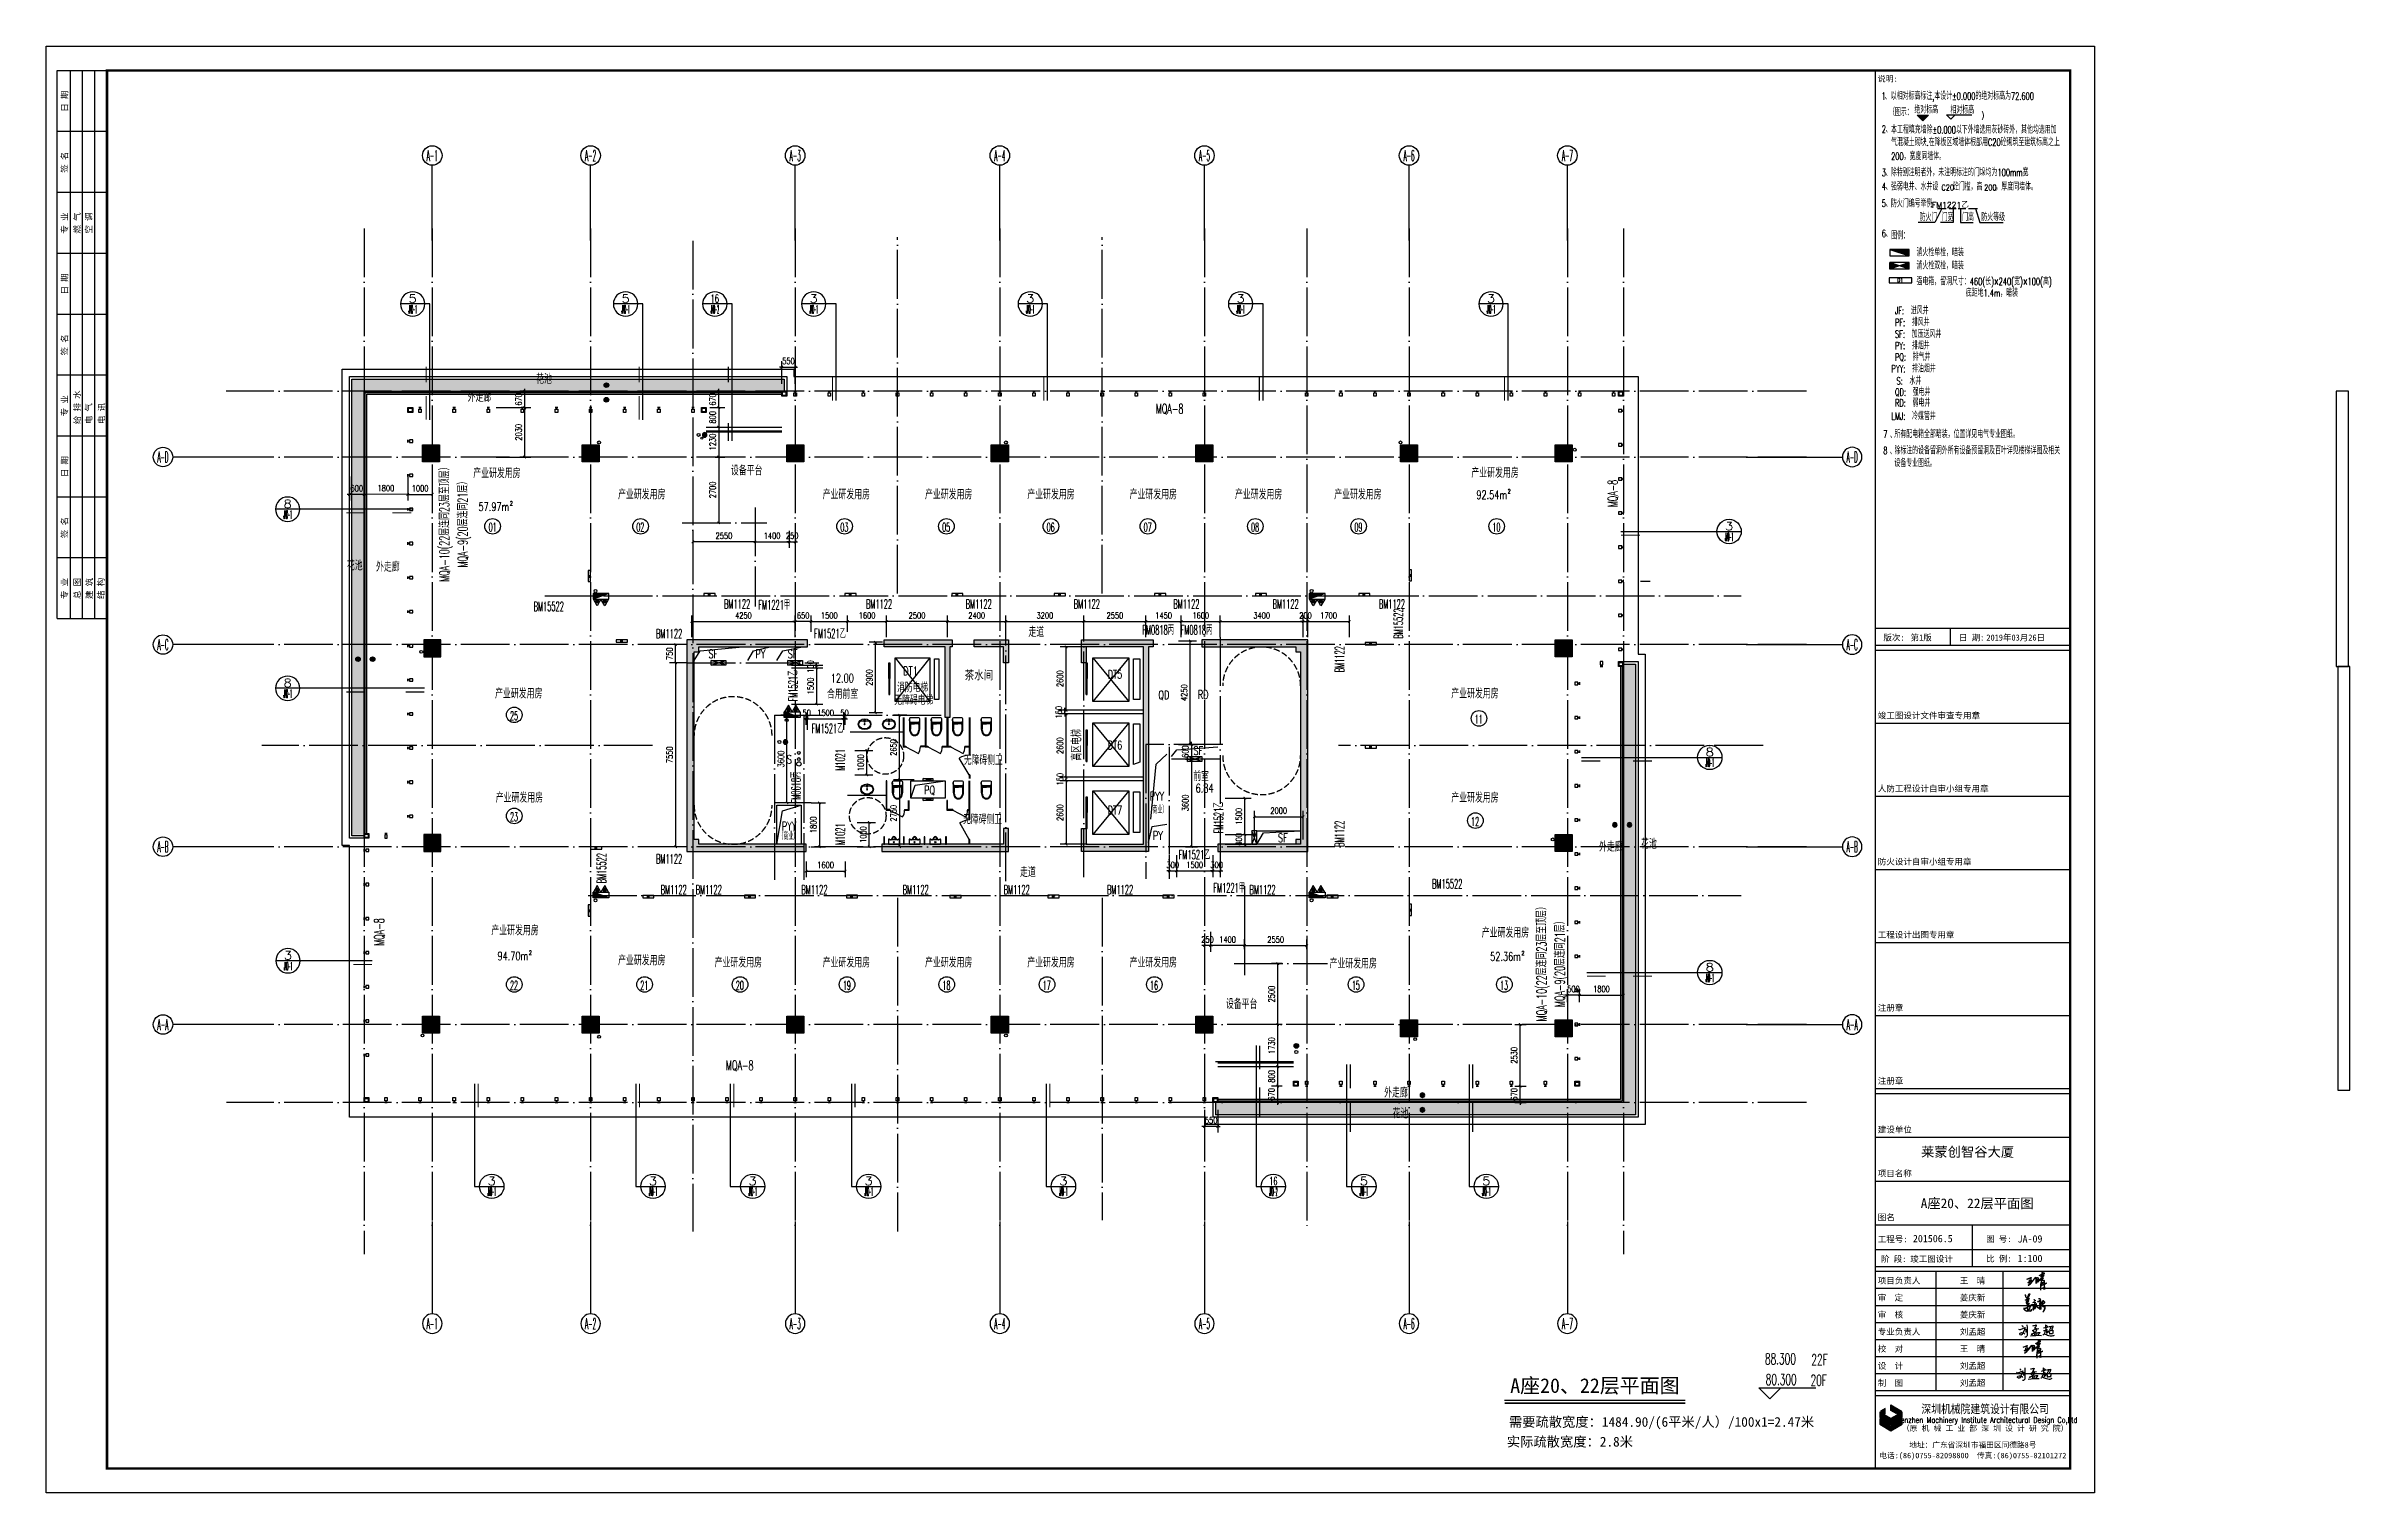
# Model space of a CAD drawing. Extents: x 1980812 to 2578970, y -669191 to 284498.
# Drawn here: x 1980812 to 2075393, y -405867 to -346467 of the extents above; entities that cross this region are included whole.
import ezdxf
from ezdxf.enums import TextEntityAlignment as Align

# ---------------------------------------------------------------- set-up
doc = ezdxf.new("R2010")
doc.units = 0
doc.header["$LTSCALE"] = 1000
doc.header["$MEASUREMENT"] = 0
for name, pattern in [('CONTINOUS', [0]), ('DASH', [0.35, 0.25, -0.1]), ('DOTE', [2.42, 2, -0.2, 0.02, -0.2])]:
    doc.linetypes.add(name, pattern=pattern)
for name, color, linetype in [('&公共文字', 7, 'Continuous'), ('0-文字（防火门)', 22, 'Continuous'), ('0-电子签名', 7, 'Continuous'), ('0-立面(轮廓)', 63, 'CONTINOUS'), ('A-ANNO-TEXT', 131, 'Continuous'), ('A-FLOR-LAND', 74, 'Continuous'), ('A-FLOR-PFIX', 253, 'Continuous'), ('A-FLOR-TPTN', 44, 'Continuous'), ('AXIS', 3, 'Continuous'), ('AXIS_TEXT', 7, 'Continuous'), ('COLU', 6, 'Continuous'), ('COLU_HATCH', 251, 'Continuous'), ('CURTWALL', 2, 'Continuous'), ('DIM_ELEV', 3, 'Continuous'), ('DIM_SYMB', 3, 'Continuous'), ('dote', 1, 'DOTE'), ('DQ-L', 2, 'Continuous'), ('DQ2', 2, 'Continuous'), ('EQUIP_地漏', 255, 'Continuous'), ('EQUIP_消火栓', 255, 'Continuous'), ('GPSKC', 3, 'Continuous'), ('LINE', 31, 'Continuous'), ('PUB_DIM', 3, 'Continuous'), ('PUB_TEXT', 7, 'Continuous'), ('STAIR', 2, 'Continuous'), ('TK', 1, 'Continuous'), ('VALVE_喷淋', 255, 'Continuous'), ('VPIPE-喷淋', 220, 'Continuous'), ('VPIPE-废水', 30, 'Continuous'), ('VPIPE-污水', 50, 'Continuous'), ('VPIPE-消防', 20, 'Continuous'), ('VPIPE-雨水', 140, 'Continuous'), ('WALL', 4, 'Continuous'), ('WINDOW', 2, 'Continuous'), ('公共文字', 7, 'Continuous'), ('幕墙编号', 14, 'Continuous'), ('房号', 231, 'Continuous'), ('房间名称', 7, 'Continuous'), ('栏杆', 143, 'Continuous'), ('水1', 6, 'Continuous'), ('留洞', 63, 'CONTINOUS'), ('看线', 66, 'Continuous'), ('空线', 3, 'Continuous'), ('窗户分隔', 133, 'Continuous'), ('节点', 3, 'Continuous'), ('详细标注', 231, 'Continuous'), ('门窗编号', 56, 'Continuous'), ('门窗编号（回迁图纸）', 56, 'Continuous')]:
    doc.layers.add(name, color=color, linetype=linetype)
doc.styles.add('_HZTXT', font='TXT', dxfattribs={"width": 0.7, "bigfont": 'HZTXT'})
doc.styles.add('_HZTXTW', font='txtw.shx', dxfattribs={"width": 0.7, "bigfont": 'hztxtw.shx'})
doc.styles.add('_TCH_AXIS', font='COMPLEX', dxfattribs={"bigfont": 'GBCBIG'})
doc.styles.add('_TCH_DIM_T3', font='SIMPLEX', dxfattribs={"width": 0.705882, "bigfont": 'GBCBIG'})
doc.styles.add('COMP', font='COMPLEX.shx', dxfattribs={"bigfont": 'hztxt'})
doc.styles.add('COMPLEX', font='COMPLEX')
doc.styles.add('D8', font='txtw.shx', dxfattribs={"width": 0.7, "bigfont": 'hztxtw.shx'})
doc.styles.add('DD-CH', font='archs.shx', dxfattribs={"width": 0.75, "bigfont": 'hzxy.shx'})
doc.styles.add('HEITI', font='simplex.shx', dxfattribs={"width": 0.6, "bigfont": 'hztxt.shx'})
doc.styles.add('HZF', font='ROMANS2', dxfattribs={"width": 0.7, "bigfont": 'HZDF2'})
doc.styles.add('HZTXTW', font='txtw.shx', dxfattribs={"width": 0.6, "bigfont": 'hztxtw.shx'})
doc.styles.add('SONGTI', font='NSimSun.ttf', dxfattribs={"width": 1.1})
doc.dimstyles.new('_TCH_ARCH&&100', dxfattribs={"dimtxt": 255, "dimasz": 100, "dimexe": 250, "dimexo": 300, "dimgap": 122.5, "dimtad": 1, "dimdec": 0, "dimzin": 0, "dimdsep": 46, "dimtxsty": '_TCH_DIM_T3', "dimblk": 'ARCHTICK', "dimcen": 0.09, "dimclrt": 7, "dimazin": 2, "dimtfac": 1, "dimtdec": 0, "dimtix": 1, "dimtmove": 2, "dimatfit": 3, "dimfxl": 1, "dimtolj": 1, "dimtzin": 0, "dimarcsym": 0})

msp = doc.modelspace()

# ---------------------------------------------------------------- texts
at = {"layer": 'A-ANNO-TEXT', "style": 'SONGTI'}
for s, height, p in [('A座20、22层平面图', 600, (2044396, -401459.9)), ('需要疏散宽度：1484.90/(6平米/人）/100x1=2.47米', 400, (2047132, -402950.8)), ('实际疏散宽度：2.8米', 400, (2043370.5, -403762.8))]:
    msp.add_text(s, height=height, rotation=359.999429, dxfattribs=at).set_placement(p, align=Align.MIDDLE_CENTER)
at = {"layer": 'DIM_ELEV', "color": 7, "style": 'HZTXTW', "width": 0.6}
for s, p in [('88.300', (2051376.3, -400589.6)), ('80.300', (2051407.8, -401437.7)), ('20F', (2053249.5, -401469.7, 0)), ('22F', (2053282.8, -400621.5, 0))]:
    msp.add_text(s, height=450, dxfattribs=at).set_placement(p)
at = {"layer": 'TK', "style": 'SONGTI'}
for s, p in [('版次:', (2056240.3, -370875.3)), ('日 期:', (2059344.2, -370875.3)), ('竣工图设计文件审查专用章', (2056009.9, -374075.3)), ('人防工程设计自审小组专用章', (2056009.9, -377075.3)), ('防火设计自审小组专用章', (2056009.9, -380075.3)), ('工程设计出图专用章', (2056009.9, -383075.3)), ('注册章', (2056009.9, -386075.3)), ('注册章', (2056009.9, -389075.3)), ('建设单位', (2056009.9, -391075.3)), ('项目名称', (2056009.9, -392875.3)), ('图名', (2056009.9, -394675.3)), ('工程号:', (2056009.9, -395572.8)), ('比 例:', (2060461.2, -396375.3)), ('项目负责人', (2056009.9, -397275.3)), ('审  定', (2056009.9, -397975.3)), ('专业负责人', (2056009.9, -399375.3)), ('审  核', (2056009.9, -398675.3)), ('校  对', (2056009.9, -400075.3)), ('设  计', (2056009.9, -400775.3)), ('制  图', (2056009.9, -401475.3))]:
    msp.add_text(s, height=250, dxfattribs=at).set_placement(p)
at = {"layer": 'TK', "color": 4, "style": 'SONGTI'}
for s, height, p in [('第1版', 250, (2057356.3, -370875.3)), ('2019年03月26日', 250, (2060469.2, -370875.3)), ('莱蒙创智谷大厦', 400, (2057787.7, -392064.2)), ('A座20、22层平面图', 400, (2057772.9, -394175.9)), ('201506.5', 300, (2057452.4, -395572.8)), ('JA-09', 300, (2061749.9, -395586.3)), ('1:100', 300, (2061749.9, -396389.3)), ('王  晴', 250, (2059376.4, -397275.3)), ('姜庆新', 250, (2059376.4, -397975.3)), ('刘孟超', 250, (2059376.4, -399375.3)), ('姜庆新', 250, (2059376.4, -398675.3)), ('王  晴', 250, (2059376.4, -400075.3)), ('刘孟超', 250, (2059376.4, -400775.3)), ('刘孟超', 250, (2059376.4, -401475.3))]:
    msp.add_text(s, height=height, dxfattribs=at).set_placement(p)
at = {"layer": 'TK', "style": 'SONGTI'}
for s, p in [('图 号:', (2060978.4, -395441.5)), ('阶 段:', (2056665.3, -396260.4))]:
    msp.add_text(s, height=250, dxfattribs=at).set_placement(p, align=Align.MIDDLE_CENTER)
at = {"layer": 'TK', "color": 4, "style": 'SONGTI'}
msp.add_text('竣工图设计', height=250, dxfattribs=at).set_placement((2058217.3, -396260.4), align=Align.MIDDLE_CENTER)
at = {"layer": 'TK', "style": 'HEITI', "width": 0.7}
msp.add_text('Shenzhen Machinery Institute Architectural Design Co,Ltd', height=229, dxfattribs=at).set_placement((2060417, -402983.1), align=Align.CENTER)
at = {"layer": 'TK'}
for s, height, style, p in [('深圳机械院建筑设计有限公司', 350, 'HEITI', (2060417, -402629)), ('（原 机 械 工 业 部 深 圳 设 计 研 究 院）', 228, 'SONGTI', (2060417, -403324)), ('地址：广东省深圳市福田区同德路8号', 225.625, 'SONGTI', (2059912.3, -404006.7)), ('电话:(86)0755-82098800  传真:(86)0755-82101272', 225.625, 'SONGTI', (2059912.3, -404442.8))]:
    msp.add_text(s, height=height, dxfattribs=dict(at, style=style)).set_placement(p, align=Align.CENTER)
at = {"layer": '幕墙编号', "style": 'HZTXTW', "width": 0.6}
for s, rotation, p in [('MQA-8', 0.000571, (2026937, -361356.7)), ('MQA-10(22层连同23层至顶层）', 90.000571, (1997161.2, -366014.2)), ('MQA-9(20层连同21层）', 90.000571, (1997914.1, -366014.2)), ('MQA-8', 90.000571, (2045126.5, -364837.7)), ('MQA-8', 90.000571, (1994487.8, -382840.8)), ('MQA-10(22层连同23层至顶层）', 90.000571, (2042203.4, -384061.1)), ('MQA-9(20层连同21层）', 90.000571, (2042956.3, -384061.1)), ('MQA-8', 0.000571, (2009287.8, -388313.2))]:
    msp.add_text(s, height=400, rotation=rotation, dxfattribs=at).set_placement(p, align=Align.MIDDLE_CENTER)
at = {"layer": '房间名称', "style": 'HZTXTW', "width": 0.6}
for s, rotation, p in [('花池', 0.000571, (2001252.6, -360136.4)), ('外走廊', 0.000571, (1998603.2, -360874.6)), ('花池', 0.000571, (1993488.6, -367791.8)), ('外走廊', 0.000571, (1994844.2, -367846.6)), ('走道', 0.000571, (2021465.7, -370523.1)), ('高区电梯', 90.000571, (2023116.5, -375158.5)), ('外走廊', 0.000571, (2045054.2, -379337.6)), ('花池', 0.000571, (2046615.1, -379221.3)), ('走道', 0.000571, (2021119.7, -380380.1)), ('外走廊', 0.000571, (2036231.7, -389433.1)), ('花池', 0.000571, (2036413.6, -390286.4))]:
    msp.add_text(s, height=400, rotation=rotation, dxfattribs=at).set_placement(p, align=Align.MIDDLE_CENTER)
at = {"layer": '房间名称', "style": 'HZF', "width": 0.7}
for s, height, p in [('92.54m', 350, (2040161.4, -364888)), ('2', 175, (2040878.1, -364750)), ('57.97m', 350, (1999196.1, -365377.6)), ('2', 175, (1999912.8, -365239.6)), ('94.70m', 350, (1999974.8, -383821.8)), ('2', 175, (2000691.5, -383683.8)), ('52.36m', 350, (2040726.8, -383844.9)), ('2', 175, (2041443.5, -383706.9))]:
    msp.add_text(s, height=height, dxfattribs=at).set_placement(p, align=Align.MIDDLE_CENTER)

# ---------------------------------------------------------------- blocks, each defined once
blk = doc.blocks.new('会签栏0821')
at = {"layer": 'TK'}
for p, q in [((115148889, 23475903), (115148889, 23483403)), ((115148889, 23483403), (115150939, 23483403)), ((115149439, 23475903), (115149439, 23483403)), ((115149939, 23475903), (115149939, 23483403)), ((115150439, 23475903), (115150439, 23483403)), ((115150939, 23475903), (115150939, 23483403)), ((115148889, 23480903), (115150939, 23480903)), ((115148889, 23478403), (115150939, 23478403)), ((115148889, 23468403), (115148889, 23475903)), ((115148889, 23475903), (115150939, 23475903)), ((115149439, 23468403), (115149439, 23475903)), ((115149939, 23468403), (115149939, 23475903)), ((115150439, 23468403), (115150439, 23475903)), ((115150939, 23468403), (115150939, 23475903)), ((115148889, 23473403), (115150939, 23473403)), ((115148889, 23470903), (115150939, 23470903)), ((115148889, 23460903), (115148889, 23468403)), ((115148889, 23468403), (115150939, 23468403)), ((115149439, 23460903), (115149439, 23468403)), ((115149939, 23460903), (115149939, 23468403)), ((115150439, 23460903), (115150439, 23468403)), ((115150939, 23460903), (115150939, 23468403)), ((115148889, 23465903), (115150939, 23465903)), ((115148889, 23463403), (115150939, 23463403)), ((115148889, 23460903), (115150939, 23460903))]:
    blk.add_line(p, q, dxfattribs=at)
at = {"layer": 'TK', "style": 'SONGTI'}
for s, p in [('日 期', (115149324, 23481702)), ('签 名', (115149324, 23479202)), ('专 业', (115149324, 23476702)), ('燃 气', (115149842, 23476702)), ('空 调', (115150316, 23476702)), ('日 期', (115149324, 23474202)), ('签 名', (115149324, 23471702)), ('给 排 水', (115149842, 23468880)), ('专 业', (115149324, 23469202)), ('电 气', (115150316, 23468880)), ('电 讯', (115150842, 23468880)), ('日 期', (115149324, 23466702)), ('签 名', (115149324, 23464202)), ('专 业', (115149324, 23461702)), ('总 图', (115149842, 23461702)), ('建 筑', (115150342, 23461702)), ('结 构', (115150816, 23461702))]:
    blk.add_text(s, height=250, rotation=90, dxfattribs=at).set_placement(p)
blk = doc.blocks.new('A$C63E13691')
at = {"layer": 'WINDOW'}
for p, q in [((0, -1950), (0, -650)), ((0, -4700), (0, -3400)), ((0, -7450), (0, -6150))]:
    blk.add_line(p, q, dxfattribs=at)
for points in [[(-41, -1300), (0, -1300), (0, -650), (-41, -650)], [(-41, -1300), (0, -1300), (0, -1950), (-41, -1950)], [(-41, -4050), (0, -4050), (0, -3400), (-41, -3400)], [(-41, -4050), (0, -4050), (0, -4700), (-41, -4700)], [(-41, -6800), (0, -6800), (0, -6150), (-41, -6150)], [(-41, -6800), (0, -6800), (0, -7450), (-41, -7450)]]:
    blk.add_lwpolyline(points, close=True, dxfattribs=at)
blk = doc.blocks.new('_ArchTick')
at = {"color": 0, "linetype": 'ByBlock', "const_width": 0.4}
blk.add_lwpolyline([(-0.5, -0.5), (0.5, 0.5)], dxfattribs=at)
blk = doc.blocks.new('*D1397')
at = {"layer": 'Defpoints', "color": 0, "transparency": 16777216}
for p in [(-10475, 2848), (-11975, 2100), (-10475, 2100)]:
    blk.add_point(p, dxfattribs=at)
at = {"layer": '详细标注', "color": 0, "lineweight": -2, "transparency": 16777216}
for p, q in [((-11975, 2400), (-11975, 3098)), ((-11975, 2848), (-10475, 2848)), ((-10475, 2400), (-10475, 3098))]:
    blk.add_line(p, q, dxfattribs=at)
at = {"layer": '详细标注', "color": 0, "lineweight": -2, "transparency": 16777216, "xscale": 100, "yscale": 100, "zscale": 100, "rotation": 180}
blk.add_blockref('_ArchTick', (-11975, 2848), dxfattribs=at)
at = {"layer": '详细标注', "color": 0, "lineweight": -2, "transparency": 16777216, "xscale": 100, "yscale": 100, "zscale": 100}
blk.add_blockref('_ArchTick', (-10475, 2848), dxfattribs=at)
at = {"layer": '详细标注', "color": 7, "transparency": 16777216, "insert": (-11225, 3098), "char_height": 255, "attachment_point": 5, "style": '_TCH_DIM_T3'}
blk.add_mtext('\\A1;1500', dxfattribs=at)
blk = doc.blocks.new('*D1398')
at = {"layer": 'Defpoints', "color": 0, "transparency": 16777216}
for p in [(-10425, 2848), (-10475, 2300), (-10425, 2300)]:
    blk.add_point(p, dxfattribs=at)
at = {"layer": '详细标注', "color": 0, "lineweight": -2, "transparency": 16777216}
for p, q in [((-10475, 2848), (-10575, 2848)), ((-10475, 2600), (-10475, 3098)), ((-10475, 2848), (-10425, 2848)), ((-10425, 2600), (-10425, 3098)), ((-10425, 2848), (-10325, 2848))]:
    blk.add_line(p, q, dxfattribs=at)
at = {"layer": '详细标注', "color": 0, "lineweight": -2, "transparency": 16777216, "xscale": 100, "yscale": 100, "zscale": 100}
blk.add_blockref('_ArchTick', (-10475, 2848), dxfattribs=at)
at = {"layer": '详细标注', "color": 0, "lineweight": -2, "transparency": 16777216, "xscale": 100, "yscale": 100, "zscale": 100, "rotation": 180}
blk.add_blockref('_ArchTick', (-10425, 2848), dxfattribs=at)
at = {"layer": '详细标注', "color": 7, "transparency": 16777216, "insert": (-10450, 3098), "char_height": 255, "attachment_point": 5, "style": '_TCH_DIM_T3'}
blk.add_mtext('\\A1;50', dxfattribs=at)
blk = doc.blocks.new('*D1399')
at = {"layer": 'Defpoints', "color": 0, "transparency": 16777216}
for p in [(-12025, 2848), (-12025, 2300), (-11975, 2300)]:
    blk.add_point(p, dxfattribs=at)
at = {"layer": '详细标注', "color": 0, "lineweight": -2, "transparency": 16777216}
for p, q in [((-12025, 2848), (-12125, 2848)), ((-12025, 2600), (-12025, 3098)), ((-11975, 2848), (-12025, 2848)), ((-11975, 2600), (-11975, 3098)), ((-11975, 2848), (-11875, 2848))]:
    blk.add_line(p, q, dxfattribs=at)
at = {"layer": '详细标注', "color": 0, "lineweight": -2, "transparency": 16777216, "xscale": 100, "yscale": 100, "zscale": 100}
for p, rotation in [((-12025, 2848), 3.878342934139161e-09), ((-11975, 2848), 180.0000000038783)]:
    blk.add_blockref('_ArchTick', p, dxfattribs=dict(at, rotation=rotation))
at = {"layer": '详细标注', "color": 7, "transparency": 16777216, "insert": (-12000, 3098), "char_height": 255, "attachment_point": 5, "rotation": 0, "style": '_TCH_DIM_T3'}
blk.add_mtext('\\A1;50', dxfattribs=at)
blk = doc.blocks.new('*D1400')
at = {"layer": 'Defpoints', "color": 0, "transparency": 16777216}
for p in [(-10325, 1550), (-9533, 1550), (-10325, 550)]:
    blk.add_point(p, dxfattribs=at)
at = {"layer": '详细标注', "color": 0, "lineweight": -2, "transparency": 16777216}
for p, q in [((-10025, 1550), (-9283, 1550)), ((-9533, 550), (-9533, 1550)), ((-10025, 550), (-9283, 550))]:
    blk.add_line(p, q, dxfattribs=at)
at = {"layer": '详细标注', "color": 0, "lineweight": -2, "transparency": 16777216, "xscale": 100, "yscale": 100, "zscale": 100}
for p, rotation in [((-9533, 1550), 90), ((-9533, 550), 270)]:
    blk.add_blockref('_ArchTick', p, dxfattribs=dict(at, rotation=rotation))
at = {"layer": '详细标注', "color": 7, "transparency": 16777216, "insert": (-9783, 1050), "char_height": 255, "attachment_point": 5, "rotation": 90, "style": '_TCH_DIM_T3'}
blk.add_mtext('\\A1;1000', dxfattribs=at)
blk = doc.blocks.new('*D1401')
at = {"layer": 'Defpoints', "color": 0, "transparency": 16777216}
for p in [(-10225, -1400), (-9433, -1400), (-10225, -2400)]:
    blk.add_point(p, dxfattribs=at)
at = {"layer": '详细标注', "color": 0, "lineweight": -2, "transparency": 16777216}
for p, q in [((-9925, -1400), (-9183, -1400)), ((-9433, -2400), (-9433, -1400)), ((-9925, -2400), (-9183, -2400))]:
    blk.add_line(p, q, dxfattribs=at)
at = {"layer": '详细标注', "color": 0, "lineweight": -2, "transparency": 16777216, "xscale": 100, "yscale": 100, "zscale": 100}
for p, rotation in [((-9433, -1400), 90), ((-9433, -2400), 270)]:
    blk.add_blockref('_ArchTick', p, dxfattribs=dict(at, rotation=rotation))
at = {"layer": '详细标注', "color": 7, "transparency": 16777216, "insert": (-9683, -1900), "char_height": 255, "attachment_point": 5, "rotation": 90, "style": '_TCH_DIM_T3'}
blk.add_mtext('\\A1;1000', dxfattribs=at)
blk = doc.blocks.new('*D1402')
at = {"layer": 'Defpoints', "color": 0, "transparency": 16777216}
for p in [(-10325, 6844), (-11825, 6116), (-10325, 6116)]:
    blk.add_point(p, dxfattribs=at)
at = {"layer": '详细标注', "color": 0, "lineweight": -2, "transparency": 16777216}
for p, q in [((-11825, 6416), (-11825, 7094)), ((-11825, 6844), (-10325, 6844)), ((-10325, 6416), (-10325, 7094))]:
    blk.add_line(p, q, dxfattribs=at)
at = {"layer": '详细标注', "color": 0, "lineweight": -2, "transparency": 16777216, "xscale": 100, "yscale": 100, "zscale": 100, "rotation": 180}
blk.add_blockref('_ArchTick', (-11825, 6844), dxfattribs=at)
at = {"layer": '详细标注', "color": 0, "lineweight": -2, "transparency": 16777216, "xscale": 100, "yscale": 100, "zscale": 100}
blk.add_blockref('_ArchTick', (-10325, 6844), dxfattribs=at)
at = {"layer": '详细标注', "color": 7, "transparency": 16777216, "insert": (-11075, 7094), "char_height": 255, "attachment_point": 5, "style": '_TCH_DIM_T3'}
blk.add_mtext('\\A1;1500', dxfattribs=at)
blk = doc.blocks.new('*D1403')
at = {"layer": 'Defpoints', "color": 0, "transparency": 16777216}
for p in [(-12475, 6844), (-12475, 6116), (-11825, 6116)]:
    blk.add_point(p, dxfattribs=at)
at = {"layer": '详细标注', "color": 0, "lineweight": -2, "transparency": 16777216}
for p, q in [((-12475, 6844), (-12575, 6844)), ((-12475, 6416), (-12475, 7094)), ((-11825, 6844), (-12475, 6844)), ((-11825, 6416), (-11825, 7094)), ((-11825, 6844), (-11725, 6844))]:
    blk.add_line(p, q, dxfattribs=at)
at = {"layer": '详细标注', "color": 0, "lineweight": -2, "transparency": 16777216, "xscale": 100, "yscale": 100, "zscale": 100}
for p, rotation in [((-12475, 6844), 4.864060441018334e-09), ((-11825, 6844), 180.0000000048641)]:
    blk.add_blockref('_ArchTick', p, dxfattribs=dict(at, rotation=rotation))
at = {"layer": '详细标注', "color": 7, "transparency": 16777216, "insert": (-12150, 7094), "char_height": 255, "attachment_point": 5, "rotation": 0, "style": '_TCH_DIM_T3'}
blk.add_mtext('\\A1;650', dxfattribs=at)
blk = doc.blocks.new('*D1404')
at = {"layer": 'Defpoints', "color": 0, "transparency": 16777216}
for p in [(-12925, 4950), (-12925, 3450), (-11595, 3450)]:
    blk.add_point(p, dxfattribs=at)
at = {"layer": '详细标注', "color": 0, "lineweight": -2, "transparency": 16777216}
for p, q in [((-12625, 4950), (-11345, 4950)), ((-11595, 4950), (-11595, 3450)), ((-12625, 3450), (-11345, 3450))]:
    blk.add_line(p, q, dxfattribs=at)
at = {"layer": '详细标注', "color": 0, "lineweight": -2, "transparency": 16777216, "xscale": 100, "yscale": 100, "zscale": 100}
for p, rotation in [((-11595, 4950), 90), ((-11595, 3450), 270)]:
    blk.add_blockref('_ArchTick', p, dxfattribs=dict(at, rotation=rotation))
at = {"layer": '详细标注', "color": 7, "transparency": 16777216, "insert": (-11845, 4200), "char_height": 255, "attachment_point": 5, "rotation": 90, "style": '_TCH_DIM_T3'}
blk.add_mtext('\\A1;1500', dxfattribs=at)
blk = doc.blocks.new('*D1405')
at = {"layer": 'Defpoints', "color": 0, "transparency": 16777216}
for p in [(-12925, 5050), (-12925, 4950), (-11595, 5050)]:
    blk.add_point(p, dxfattribs=at)
at = {"layer": '详细标注', "color": 0, "lineweight": -2, "transparency": 16777216}
for p, q in [((-12625, 5050), (-11345, 5050)), ((-12625, 4950), (-11345, 4950)), ((-11595, 5050), (-11595, 5150)), ((-11595, 4950), (-11595, 5050)), ((-11595, 4950), (-11595, 4850))]:
    blk.add_line(p, q, dxfattribs=at)
at = {"layer": '详细标注', "color": 0, "lineweight": -2, "transparency": 16777216, "xscale": 100, "yscale": 100, "zscale": 100}
for p, rotation in [((-11595, 5050), 270), ((-11595, 4950), 90)]:
    blk.add_blockref('_ArchTick', p, dxfattribs=dict(at, rotation=rotation))
at = {"layer": '详细标注', "color": 7, "transparency": 16777216, "insert": (-11845, 5000), "char_height": 255, "attachment_point": 5, "rotation": 90, "style": '_TCH_DIM_T3'}
blk.add_mtext('\\A1;100', dxfattribs=at)
blk = doc.blocks.new('*D1406')
at = {"layer": 'Defpoints', "color": 0, "transparency": 16777216}
for p in [(-12125, -600), (-12125, -2400), (-11481, -2400)]:
    blk.add_point(p, dxfattribs=at)
at = {"layer": '详细标注', "color": 0, "lineweight": -2, "transparency": 16777216}
for p, q in [((-11825, -600), (-11231, -600)), ((-11481, -600), (-11481, -2400)), ((-11825, -2400), (-11231, -2400))]:
    blk.add_line(p, q, dxfattribs=at)
at = {"layer": '详细标注', "color": 0, "lineweight": -2, "transparency": 16777216, "xscale": 100, "yscale": 100, "zscale": 100}
for p, rotation in [((-11481, -600), 90), ((-11481, -2400), 270)]:
    blk.add_blockref('_ArchTick', p, dxfattribs=dict(at, rotation=rotation))
at = {"layer": '详细标注', "color": 7, "transparency": 16777216, "insert": (-11731, -1500), "char_height": 255, "attachment_point": 5, "rotation": 90, "style": '_TCH_DIM_T3'}
blk.add_mtext('\\A1;1800', dxfattribs=at)
blk = doc.blocks.new('*D1407')
at = {"layer": 'Defpoints', "color": 0, "transparency": 16777216}
for p in [(-7291, 350), (-8190, -2400), (-7291, -2400)]:
    blk.add_point(p, dxfattribs=at)
at = {"layer": '详细标注', "color": 0, "lineweight": -2, "transparency": 16777216}
for p, q in [((-7591, 350), (-8440, 350)), ((-8190, 350), (-8190, -2400)), ((-7591, -2400), (-8440, -2400))]:
    blk.add_line(p, q, dxfattribs=at)
at = {"layer": '详细标注', "color": 0, "lineweight": -2, "transparency": 16777216, "xscale": 100, "yscale": 100, "zscale": 100}
for p, rotation in [((-8190, 350), 90), ((-8190, -2400), 270)]:
    blk.add_blockref('_ArchTick', p, dxfattribs=dict(at, rotation=rotation))
at = {"layer": '详细标注', "color": 7, "transparency": 16777216, "insert": (-8440, -1025), "char_height": 255, "attachment_point": 5, "rotation": 90, "style": '_TCH_DIM_T3'}
blk.add_mtext('\\A1;2750', dxfattribs=at)
blk = doc.blocks.new('*D1408')
at = {"layer": 'Defpoints', "color": 0, "transparency": 16777216}
for p in [(-8190, 3000), (-7591, 3000), (-7591, 350)]:
    blk.add_point(p, dxfattribs=at)
at = {"layer": '详细标注', "color": 0, "lineweight": -2, "transparency": 16777216}
for p, q in [((-7891, 3000), (-8440, 3000)), ((-8190, 350), (-8190, 3000)), ((-7891, 350), (-8440, 350))]:
    blk.add_line(p, q, dxfattribs=at)
at = {"layer": '详细标注', "color": 0, "lineweight": -2, "transparency": 16777216, "xscale": 100, "yscale": 100, "zscale": 100}
for p, rotation in [((-8190, 3000), 90), ((-8190, 350), 270)]:
    blk.add_blockref('_ArchTick', p, dxfattribs=dict(at, rotation=rotation))
at = {"layer": '详细标注', "color": 7, "transparency": 16777216, "insert": (-8440, 1675), "char_height": 255, "attachment_point": 5, "rotation": 90, "style": '_TCH_DIM_T3'}
blk.add_mtext('\\A1;2650', dxfattribs=at)
blk = doc.blocks.new('*D1409')
at = {"layer": 'Defpoints', "color": 0, "transparency": 16777216}
for p in [(-8725, 6844), (-8725, 5900), (-6225, 5900)]:
    blk.add_point(p, dxfattribs=at)
at = {"layer": '详细标注', "color": 0, "lineweight": -2, "transparency": 16777216}
for p, q in [((-8725, 6200), (-8725, 7094)), ((-6225, 6844), (-8725, 6844)), ((-6225, 6200), (-6225, 7094))]:
    blk.add_line(p, q, dxfattribs=at)
at = {"layer": '详细标注', "color": 0, "lineweight": -2, "transparency": 16777216, "xscale": 100, "yscale": 100, "zscale": 100}
for p, rotation in [((-8725, 6844), 180.0000002486429), ((-6225, 6844), 2.486428662962226e-07)]:
    blk.add_blockref('_ArchTick', p, dxfattribs=dict(at, rotation=rotation))
at = {"layer": '详细标注', "color": 7, "transparency": 16777216, "insert": (-7475, 7094), "char_height": 255, "attachment_point": 5, "rotation": 0, "style": '_TCH_DIM_T3'}
blk.add_mtext('\\A1;2500', dxfattribs=at)
blk = doc.blocks.new('*D1410')
at = {"layer": 'Defpoints', "color": 0, "transparency": 16777216}
for p in [(-3825, 6844), (-6225, 5900), (-3825, 5900)]:
    blk.add_point(p, dxfattribs=at)
at = {"layer": '详细标注', "color": 0, "lineweight": -2, "transparency": 16777216}
for p, q in [((-6225, 6200), (-6225, 7094)), ((-6225, 6844), (-3825, 6844)), ((-3825, 6200), (-3825, 7094))]:
    blk.add_line(p, q, dxfattribs=at)
at = {"layer": '详细标注', "color": 0, "lineweight": -2, "transparency": 16777216, "xscale": 100, "yscale": 100, "zscale": 100, "rotation": 180}
blk.add_blockref('_ArchTick', (-6225, 6844), dxfattribs=at)
at = {"layer": '详细标注', "color": 0, "lineweight": -2, "transparency": 16777216, "xscale": 100, "yscale": 100, "zscale": 100}
blk.add_blockref('_ArchTick', (-3825, 6844), dxfattribs=at)
at = {"layer": '详细标注', "color": 7, "transparency": 16777216, "insert": (-5025, 7094), "char_height": 255, "attachment_point": 5, "style": '_TCH_DIM_T3'}
blk.add_mtext('\\A1;2400', dxfattribs=at)
blk = doc.blocks.new('*D1411')
at = {"layer": 'Defpoints', "color": 0, "transparency": 16777216}
for p in [(-625, 6844), (-3825, 5900), (-625, 5900)]:
    blk.add_point(p, dxfattribs=at)
at = {"layer": '详细标注', "color": 0, "lineweight": -2, "transparency": 16777216}
for p, q in [((-3825, 6200), (-3825, 7094)), ((-3825, 6844), (-625, 6844)), ((-625, 6200), (-625, 7094))]:
    blk.add_line(p, q, dxfattribs=at)
at = {"layer": '详细标注', "color": 0, "lineweight": -2, "transparency": 16777216, "xscale": 100, "yscale": 100, "zscale": 100, "rotation": 180}
blk.add_blockref('_ArchTick', (-3825, 6844), dxfattribs=at)
at = {"layer": '详细标注', "color": 0, "lineweight": -2, "transparency": 16777216, "xscale": 100, "yscale": 100, "zscale": 100}
blk.add_blockref('_ArchTick', (-625, 6844), dxfattribs=at)
at = {"layer": '详细标注', "color": 7, "transparency": 16777216, "insert": (-2225, 7094), "char_height": 255, "attachment_point": 5, "style": '_TCH_DIM_T3'}
blk.add_mtext('\\A1;3200', dxfattribs=at)
blk = doc.blocks.new('*D1412')
at = {"layer": 'Defpoints', "color": 0, "transparency": 16777216}
for p in [(1925, 6844), (-625, 5900), (1925, 5900)]:
    blk.add_point(p, dxfattribs=at)
at = {"layer": '详细标注', "color": 0, "lineweight": -2, "transparency": 16777216}
for p, q in [((-625, 6200), (-625, 7094)), ((-625, 6844), (1925, 6844)), ((1925, 6200), (1925, 7094))]:
    blk.add_line(p, q, dxfattribs=at)
at = {"layer": '详细标注', "color": 0, "lineweight": -2, "transparency": 16777216, "xscale": 100, "yscale": 100, "zscale": 100, "rotation": 180}
blk.add_blockref('_ArchTick', (-625, 6844), dxfattribs=at)
at = {"layer": '详细标注', "color": 0, "lineweight": -2, "transparency": 16777216, "xscale": 100, "yscale": 100, "zscale": 100}
blk.add_blockref('_ArchTick', (1925, 6844), dxfattribs=at)
at = {"layer": '详细标注', "color": 7, "transparency": 16777216, "insert": (650, 7094), "char_height": 255, "attachment_point": 5, "style": '_TCH_DIM_T3'}
blk.add_mtext('\\A1;2550', dxfattribs=at)
blk = doc.blocks.new('*D1413')
at = {"layer": 'Defpoints', "color": 0, "transparency": 16777216}
for p in [(3375, 6844), (1925, 5900), (3375, 5900)]:
    blk.add_point(p, dxfattribs=at)
at = {"layer": '详细标注', "color": 0, "lineweight": -2, "transparency": 16777216}
for p, q in [((1925, 6200), (1925, 7094)), ((1925, 6844), (3375, 6844)), ((3375, 6200), (3375, 7094))]:
    blk.add_line(p, q, dxfattribs=at)
at = {"layer": '详细标注', "color": 0, "lineweight": -2, "transparency": 16777216, "xscale": 100, "yscale": 100, "zscale": 100, "rotation": 180}
blk.add_blockref('_ArchTick', (1925, 6844), dxfattribs=at)
at = {"layer": '详细标注', "color": 0, "lineweight": -2, "transparency": 16777216, "xscale": 100, "yscale": 100, "zscale": 100}
blk.add_blockref('_ArchTick', (3375, 6844), dxfattribs=at)
at = {"layer": '详细标注', "color": 7, "transparency": 16777216, "insert": (2650, 7094), "char_height": 255, "attachment_point": 5, "style": '_TCH_DIM_T3'}
blk.add_mtext('\\A1;1450', dxfattribs=at)
blk = doc.blocks.new('*D1414')
at = {"layer": 'Defpoints', "color": 0, "transparency": 16777216}
for p in [(4975, 6844), (3375, 5900), (4975, 5900)]:
    blk.add_point(p, dxfattribs=at)
at = {"layer": '详细标注', "color": 0, "lineweight": -2, "transparency": 16777216}
for p, q in [((3375, 6200), (3375, 7094)), ((3375, 6844), (4975, 6844)), ((4975, 6200), (4975, 7094))]:
    blk.add_line(p, q, dxfattribs=at)
at = {"layer": '详细标注', "color": 0, "lineweight": -2, "transparency": 16777216, "xscale": 100, "yscale": 100, "zscale": 100, "rotation": 180}
blk.add_blockref('_ArchTick', (3375, 6844), dxfattribs=at)
at = {"layer": '详细标注', "color": 0, "lineweight": -2, "transparency": 16777216, "xscale": 100, "yscale": 100, "zscale": 100}
blk.add_blockref('_ArchTick', (4975, 6844), dxfattribs=at)
at = {"layer": '详细标注', "color": 7, "transparency": 16777216, "insert": (4175, 7094), "char_height": 255, "attachment_point": 5, "style": '_TCH_DIM_T3'}
blk.add_mtext('\\A1;1600', dxfattribs=at)
blk = doc.blocks.new('*D1415')
at = {"layer": 'Defpoints', "color": 0, "transparency": 16777216}
for p in [(8375, 6844), (4975, 5900), (8375, 5900)]:
    blk.add_point(p, dxfattribs=at)
at = {"layer": '详细标注', "color": 0, "lineweight": -2, "transparency": 16777216}
for p, q in [((4975, 6200), (4975, 7094)), ((4975, 6844), (8375, 6844)), ((8375, 6200), (8375, 7094))]:
    blk.add_line(p, q, dxfattribs=at)
at = {"layer": '详细标注', "color": 0, "lineweight": -2, "transparency": 16777216, "xscale": 100, "yscale": 100, "zscale": 100, "rotation": 180}
blk.add_blockref('_ArchTick', (4975, 6844), dxfattribs=at)
at = {"layer": '详细标注', "color": 0, "lineweight": -2, "transparency": 16777216, "xscale": 100, "yscale": 100, "zscale": 100}
blk.add_blockref('_ArchTick', (8375, 6844), dxfattribs=at)
at = {"layer": '详细标注', "color": 7, "transparency": 16777216, "insert": (6675, 7094), "char_height": 255, "attachment_point": 5, "style": '_TCH_DIM_T3'}
blk.add_mtext('\\A1;3400', dxfattribs=at)
blk = doc.blocks.new('*D1416')
at = {"layer": 'Defpoints', "color": 0, "transparency": 16777216}
for p in [(8575, 6844), (8375, 5900), (8575, 5900)]:
    blk.add_point(p, dxfattribs=at)
at = {"layer": '详细标注', "color": 0, "lineweight": -2, "transparency": 16777216}
for p, q in [((8375, 6844), (8275, 6844)), ((8375, 6200), (8375, 7094)), ((8375, 6844), (8575, 6844)), ((8575, 6200), (8575, 7094)), ((8575, 6844), (8675, 6844))]:
    blk.add_line(p, q, dxfattribs=at)
at = {"layer": '详细标注', "color": 0, "lineweight": -2, "transparency": 16777216, "xscale": 100, "yscale": 100, "zscale": 100}
blk.add_blockref('_ArchTick', (8375, 6844), dxfattribs=at)
at = {"layer": '详细标注', "color": 0, "lineweight": -2, "transparency": 16777216, "xscale": 100, "yscale": 100, "zscale": 100, "rotation": 180}
blk.add_blockref('_ArchTick', (8575, 6844), dxfattribs=at)
at = {"layer": '详细标注', "color": 7, "transparency": 16777216, "insert": (8475, 7094), "char_height": 255, "attachment_point": 5, "style": '_TCH_DIM_T3'}
blk.add_mtext('\\A1;200', dxfattribs=at)
blk = doc.blocks.new('*D1417')
at = {"layer": 'Defpoints', "color": 0, "transparency": 16777216}
for p in [(10275, 6844), (8575, 5900), (10275, 5900)]:
    blk.add_point(p, dxfattribs=at)
at = {"layer": '详细标注', "color": 0, "lineweight": -2, "transparency": 16777216}
for p, q in [((8575, 6200), (8575, 7094)), ((8575, 6844), (10275, 6844)), ((10275, 6200), (10275, 7094))]:
    blk.add_line(p, q, dxfattribs=at)
at = {"layer": '详细标注', "color": 0, "lineweight": -2, "transparency": 16777216, "xscale": 100, "yscale": 100, "zscale": 100, "rotation": 180}
blk.add_blockref('_ArchTick', (8575, 6844), dxfattribs=at)
at = {"layer": '详细标注', "color": 0, "lineweight": -2, "transparency": 16777216, "xscale": 100, "yscale": 100, "zscale": 100}
blk.add_blockref('_ArchTick', (10275, 6844), dxfattribs=at)
at = {"layer": '详细标注', "color": 7, "transparency": 16777216, "insert": (9425, 7094), "char_height": 255, "attachment_point": 5, "style": '_TCH_DIM_T3'}
blk.add_mtext('\\A1;1700', dxfattribs=at)
blk = doc.blocks.new('*D1418')
at = {"layer": 'Defpoints', "color": 0, "transparency": 16777216}
for p in [(-8725, 6844), (-10325, 6200), (-8725, 6200)]:
    blk.add_point(p, dxfattribs=at)
at = {"layer": '详细标注', "color": 0, "lineweight": -2, "transparency": 16777216}
for p, q in [((-10325, 6500), (-10325, 7094)), ((-10325, 6844), (-8725, 6844)), ((-8725, 6500), (-8725, 7094))]:
    blk.add_line(p, q, dxfattribs=at)
at = {"layer": '详细标注', "color": 0, "lineweight": -2, "transparency": 16777216, "xscale": 100, "yscale": 100, "zscale": 100, "rotation": 180}
blk.add_blockref('_ArchTick', (-10325, 6844), dxfattribs=at)
at = {"layer": '详细标注', "color": 0, "lineweight": -2, "transparency": 16777216, "xscale": 100, "yscale": 100, "zscale": 100}
blk.add_blockref('_ArchTick', (-8725, 6844), dxfattribs=at)
at = {"layer": '详细标注', "color": 7, "transparency": 16777216, "insert": (-9525, 7094), "char_height": 255, "attachment_point": 5, "style": '_TCH_DIM_T3'}
blk.add_mtext('\\A1;1600', dxfattribs=at)
blk = doc.blocks.new('*D1419')
at = {"layer": 'Defpoints', "color": 0, "transparency": 16777216}
for p in [(-12475, 6844), (-16725, 5900), (-12475, 5900)]:
    blk.add_point(p, dxfattribs=at)
at = {"layer": '详细标注', "color": 0, "lineweight": -2, "transparency": 16777216}
for p, q in [((-16725, 6200), (-16725, 7094)), ((-16725, 6844), (-12475, 6844)), ((-12475, 6200), (-12475, 7094))]:
    blk.add_line(p, q, dxfattribs=at)
at = {"layer": '详细标注', "color": 0, "lineweight": -2, "transparency": 16777216, "xscale": 100, "yscale": 100, "zscale": 100, "rotation": 180}
blk.add_blockref('_ArchTick', (-16725, 6844), dxfattribs=at)
at = {"layer": '详细标注', "color": 0, "lineweight": -2, "transparency": 16777216, "xscale": 100, "yscale": 100, "zscale": 100}
blk.add_blockref('_ArchTick', (-12475, 6844), dxfattribs=at)
at = {"layer": '详细标注', "color": 7, "transparency": 16777216, "insert": (-14600, 7094), "char_height": 255, "attachment_point": 5, "style": '_TCH_DIM_T3'}
blk.add_mtext('\\A1;4250', dxfattribs=at)
blk = doc.blocks.new('*D1420')
at = {"layer": 'Defpoints', "color": 0, "transparency": 16777216}
for p in [(-12812, 3000), (-12475, 3000), (-12475, -600)]:
    blk.add_point(p, dxfattribs=at)
at = {"layer": '详细标注', "color": 0, "lineweight": -2, "transparency": 16777216}
for p, q in [((-12775, 3000), (-13062, 3000)), ((-12812, -600), (-12812, 3000)), ((-12775, -600), (-13062, -600))]:
    blk.add_line(p, q, dxfattribs=at)
at = {"layer": '详细标注', "color": 0, "lineweight": -2, "transparency": 16777216, "xscale": 100, "yscale": 100, "zscale": 100}
for p, rotation in [((-12812, 3000), 90), ((-12812, -600), 270)]:
    blk.add_blockref('_ArchTick', p, dxfattribs=dict(at, rotation=rotation))
at = {"layer": '详细标注', "color": 7, "transparency": 16777216, "insert": (-13062, 1200), "char_height": 255, "attachment_point": 5, "rotation": 90, "style": '_TCH_DIM_T3'}
blk.add_mtext('\\A1;3600', dxfattribs=at)
blk = doc.blocks.new('*D1421')
at = {"layer": 'Defpoints', "color": 0, "transparency": 16777216}
for p in [(2954, 6050), (3744, 6050), (2954, 1800)]:
    blk.add_point(p, dxfattribs=at)
at = {"layer": '详细标注', "color": 0, "lineweight": -2, "transparency": 16777216}
for p, q in [((3254, 6050), (3994, 6050)), ((3744, 1800), (3744, 6050)), ((3254, 1800), (3994, 1800))]:
    blk.add_line(p, q, dxfattribs=at)
at = {"layer": '详细标注', "color": 0, "lineweight": -2, "transparency": 16777216, "xscale": 100, "yscale": 100, "zscale": 100}
for p, rotation in [((3744, 6050), 90), ((3744, 1800), 270)]:
    blk.add_blockref('_ArchTick', p, dxfattribs=dict(at, rotation=rotation))
at = {"layer": '详细标注', "color": 7, "transparency": 16777216, "insert": (3494, 3925), "char_height": 255, "attachment_point": 5, "rotation": 90, "style": '_TCH_DIM_T3'}
blk.add_mtext('\\A1;4250', dxfattribs=at)
blk = doc.blocks.new('*D1422')
at = {"layer": 'Defpoints', "color": 0, "transparency": 16777216}
for p in [(3254, 1800), (3254, 1200), (3793, 1200)]:
    blk.add_point(p, dxfattribs=at)
at = {"layer": '详细标注', "color": 0, "lineweight": -2, "transparency": 16777216}
for p, q in [((3793, 1800), (3793, 1900)), ((3554, 1800), (4043, 1800)), ((3554, 1200), (4043, 1200)), ((3793, 1800), (3793, 1200)), ((3793, 1200), (3793, 1100))]:
    blk.add_line(p, q, dxfattribs=at)
at = {"layer": '详细标注', "color": 0, "lineweight": -2, "transparency": 16777216, "xscale": 100, "yscale": 100, "zscale": 100}
for p, rotation in [((3793, 1800), 270), ((3793, 1200), 90)]:
    blk.add_blockref('_ArchTick', p, dxfattribs=dict(at, rotation=rotation))
at = {"layer": '详细标注', "color": 7, "transparency": 16777216, "insert": (3543, 1500), "char_height": 255, "attachment_point": 5, "rotation": 90, "style": '_TCH_DIM_T3'}
blk.add_mtext('\\A1;600', dxfattribs=at)
blk = doc.blocks.new('*D1423')
at = {"layer": 'Defpoints', "color": 0, "transparency": 16777216}
for p in [(3254, 1200), (3254, -2400), (3793, -2400)]:
    blk.add_point(p, dxfattribs=at)
at = {"layer": '详细标注', "color": 0, "lineweight": -2, "transparency": 16777216}
for p, q in [((3554, 1200), (4043, 1200)), ((3793, 1200), (3793, -2400)), ((3554, -2400), (4043, -2400))]:
    blk.add_line(p, q, dxfattribs=at)
at = {"layer": '详细标注', "color": 0, "lineweight": -2, "transparency": 16777216, "xscale": 100, "yscale": 100, "zscale": 100}
for p, rotation in [((3793, 1200), 90), ((3793, -2400), 270)]:
    blk.add_blockref('_ArchTick', p, dxfattribs=dict(at, rotation=rotation))
at = {"layer": '详细标注', "color": 7, "transparency": 16777216, "insert": (3543, -600), "char_height": 255, "attachment_point": 5, "rotation": 90, "style": '_TCH_DIM_T3'}
blk.add_mtext('\\A1;3600', dxfattribs=at)
blk = doc.blocks.new('*D1424')
at = {"layer": 'Defpoints', "color": 0, "transparency": 16777216}
for p in [(-191, 300), (-1354, -2300), (-191, -2300)]:
    blk.add_point(p, dxfattribs=at)
at = {"layer": '详细标注', "color": 0, "lineweight": -2, "transparency": 16777216}
for p, q in [((-491, 300), (-1604, 300)), ((-1354, 300), (-1354, -2300)), ((-491, -2300), (-1604, -2300))]:
    blk.add_line(p, q, dxfattribs=at)
at = {"layer": '详细标注', "color": 0, "lineweight": -2, "transparency": 16777216, "xscale": 100, "yscale": 100, "zscale": 100}
for p, rotation in [((-1354, 300), 90), ((-1354, -2300), 270)]:
    blk.add_blockref('_ArchTick', p, dxfattribs=dict(at, rotation=rotation))
at = {"layer": '详细标注', "color": 7, "transparency": 16777216, "insert": (-1604, -1000), "char_height": 255, "attachment_point": 5, "rotation": 90, "style": '_TCH_DIM_T3'}
blk.add_mtext('\\A1;2600', dxfattribs=at)
blk = doc.blocks.new('*D1425')
at = {"layer": 'Defpoints', "color": 0, "transparency": 16777216}
for p in [(-1354, 450), (-191, 450), (-191, 300)]:
    blk.add_point(p, dxfattribs=at)
at = {"layer": '详细标注', "color": 0, "lineweight": -2, "transparency": 16777216}
for p, q in [((-491, 450), (-1604, 450)), ((-491, 300), (-1604, 300)), ((-1354, 450), (-1354, 550)), ((-1354, 300), (-1354, 450)), ((-1354, 300), (-1354, 200))]:
    blk.add_line(p, q, dxfattribs=at)
at = {"layer": '详细标注', "color": 0, "lineweight": -2, "transparency": 16777216, "xscale": 100, "yscale": 100, "zscale": 100}
for p, rotation in [((-1354, 450), 270), ((-1354, 300), 90)]:
    blk.add_blockref('_ArchTick', p, dxfattribs=dict(at, rotation=rotation))
at = {"layer": '详细标注', "color": 7, "transparency": 16777216, "insert": (-1604, 375), "char_height": 255, "attachment_point": 5, "rotation": 90, "style": '_TCH_DIM_T3'}
blk.add_mtext('\\A1;150', dxfattribs=at)
blk = doc.blocks.new('*D1426')
at = {"layer": 'Defpoints', "color": 0, "transparency": 16777216}
for p in [(-1354, 3050), (-191, 3050), (-191, 450)]:
    blk.add_point(p, dxfattribs=at)
at = {"layer": '详细标注', "color": 0, "lineweight": -2, "transparency": 16777216}
for p, q in [((-491, 3050), (-1604, 3050)), ((-1354, 450), (-1354, 3050)), ((-491, 450), (-1604, 450))]:
    blk.add_line(p, q, dxfattribs=at)
at = {"layer": '详细标注', "color": 0, "lineweight": -2, "transparency": 16777216, "xscale": 100, "yscale": 100, "zscale": 100}
for p, rotation in [((-1354, 3050), 90), ((-1354, 450), 270)]:
    blk.add_blockref('_ArchTick', p, dxfattribs=dict(at, rotation=rotation))
at = {"layer": '详细标注', "color": 7, "transparency": 16777216, "insert": (-1604, 1750), "char_height": 255, "attachment_point": 5, "rotation": 90, "style": '_TCH_DIM_T3'}
blk.add_mtext('\\A1;2600', dxfattribs=at)
blk = doc.blocks.new('*D1427')
at = {"layer": 'Defpoints', "color": 0, "transparency": 16777216}
for p in [(-1404, 3200), (-191, 3200), (-191, 3050)]:
    blk.add_point(p, dxfattribs=at)
at = {"layer": '详细标注', "color": 0, "lineweight": -2, "transparency": 16777216}
for p, q in [((-491, 3200), (-1654, 3200)), ((-491, 3050), (-1654, 3050)), ((-1404, 3200), (-1404, 3300)), ((-1404, 3050), (-1404, 3200)), ((-1404, 3050), (-1404, 2950))]:
    blk.add_line(p, q, dxfattribs=at)
at = {"layer": '详细标注', "color": 0, "lineweight": -2, "transparency": 16777216, "xscale": 100, "yscale": 100, "zscale": 100}
for p, rotation in [((-1404, 3200), 270), ((-1404, 3050), 90)]:
    blk.add_blockref('_ArchTick', p, dxfattribs=dict(at, rotation=rotation))
at = {"layer": '详细标注', "color": 7, "transparency": 16777216, "insert": (-1654, 3125), "char_height": 255, "attachment_point": 5, "rotation": 90, "style": '_TCH_DIM_T3'}
blk.add_mtext('\\A1;150', dxfattribs=at)
blk = doc.blocks.new('*D1428')
at = {"layer": 'Defpoints', "color": 0, "transparency": 16777216}
for p in [(-1354, 5800), (-191, 5800), (-191, 3200)]:
    blk.add_point(p, dxfattribs=at)
at = {"layer": '详细标注', "color": 0, "lineweight": -2, "transparency": 16777216}
for p, q in [((-491, 5800), (-1604, 5800)), ((-1354, 3200), (-1354, 5800)), ((-491, 3200), (-1604, 3200))]:
    blk.add_line(p, q, dxfattribs=at)
at = {"layer": '详细标注', "color": 0, "lineweight": -2, "transparency": 16777216, "xscale": 100, "yscale": 100, "zscale": 100}
for p, rotation in [((-1354, 5800), 90), ((-1354, 3200), 270)]:
    blk.add_blockref('_ArchTick', p, dxfattribs=dict(at, rotation=rotation))
at = {"layer": '详细标注', "color": 7, "transparency": 16777216, "insert": (-1604, 4500), "char_height": 255, "attachment_point": 5, "rotation": 90, "style": '_TCH_DIM_T3'}
blk.add_mtext('\\A1;2600', dxfattribs=at)
blk = doc.blocks.new('*D1429')
at = {"layer": 'Defpoints', "color": 0, "transparency": 16777216}
for p in [(4875, -400), (5988, -400), (4875, -1900)]:
    blk.add_point(p, dxfattribs=at)
at = {"layer": '详细标注', "color": 0, "lineweight": -2, "transparency": 16777216}
for p, q in [((5175, -400), (6238, -400)), ((5988, -1900), (5988, -400)), ((5175, -1900), (6238, -1900))]:
    blk.add_line(p, q, dxfattribs=at)
at = {"layer": '详细标注', "color": 0, "lineweight": -2, "transparency": 16777216, "xscale": 100, "yscale": 100, "zscale": 100}
for p, rotation in [((5988, -400), 90), ((5988, -1900), 270)]:
    blk.add_blockref('_ArchTick', p, dxfattribs=dict(at, rotation=rotation))
at = {"layer": '详细标注', "color": 7, "transparency": 16777216, "insert": (5738, -1150), "char_height": 255, "attachment_point": 5, "rotation": 90, "style": '_TCH_DIM_T3'}
blk.add_mtext('\\A1;1500', dxfattribs=at)
blk = doc.blocks.new('*D1430')
at = {"layer": 'Defpoints', "color": 0, "transparency": 16777216}
for p in [(4875, -1900), (4875, -2300), (5988, -2300)]:
    blk.add_point(p, dxfattribs=at)
at = {"layer": '详细标注', "color": 0, "lineweight": -2, "transparency": 16777216}
for p, q in [((5988, -1900), (5988, -1800)), ((5175, -1900), (6238, -1900)), ((5175, -2300), (6238, -2300)), ((5988, -1900), (5988, -2300)), ((5988, -2300), (5988, -2400))]:
    blk.add_line(p, q, dxfattribs=at)
at = {"layer": '详细标注', "color": 0, "lineweight": -2, "transparency": 16777216, "xscale": 100, "yscale": 100, "zscale": 100}
for p, rotation in [((5988, -1900), 270), ((5988, -2300), 90)]:
    blk.add_blockref('_ArchTick', p, dxfattribs=dict(at, rotation=rotation))
at = {"layer": '详细标注', "color": 7, "transparency": 16777216, "insert": (5738, -2100), "char_height": 255, "attachment_point": 5, "rotation": 90, "style": '_TCH_DIM_T3'}
blk.add_mtext('\\A1;400', dxfattribs=at)
blk = doc.blocks.new('*D1431')
at = {"layer": 'Defpoints', "color": 0, "transparency": 16777216}
for p in [(2875, -2450), (3175, -2450), (3175, -3395)]:
    blk.add_point(p, dxfattribs=at)
at = {"layer": '详细标注', "color": 0, "lineweight": -2, "transparency": 16777216}
for p, q in [((2875, -2750), (2875, -3645)), ((3175, -2750), (3175, -3645)), ((2875, -3395), (2775, -3395)), ((2875, -3395), (3175, -3395)), ((3175, -3395), (3275, -3395))]:
    blk.add_line(p, q, dxfattribs=at)
at = {"layer": '详细标注', "color": 0, "lineweight": -2, "transparency": 16777216, "xscale": 100, "yscale": 100, "zscale": 100}
blk.add_blockref('_ArchTick', (2875, -3395), dxfattribs=at)
at = {"layer": '详细标注', "color": 0, "lineweight": -2, "transparency": 16777216, "xscale": 100, "yscale": 100, "zscale": 100, "rotation": 180}
blk.add_blockref('_ArchTick', (3175, -3395), dxfattribs=at)
at = {"layer": '详细标注', "color": 7, "transparency": 16777216, "insert": (3025, -3145), "char_height": 255, "attachment_point": 5, "style": '_TCH_DIM_T3'}
blk.add_mtext('\\A1;300', dxfattribs=at)
blk = doc.blocks.new('*D1432')
at = {"layer": 'Defpoints', "color": 0, "transparency": 16777216}
for p in [(3175, -2450), (4675, -2450), (4675, -3395)]:
    blk.add_point(p, dxfattribs=at)
at = {"layer": '详细标注', "color": 0, "lineweight": -2, "transparency": 16777216}
for p, q in [((3175, -2750), (3175, -3645)), ((4675, -2750), (4675, -3645)), ((3175, -3395), (4675, -3395))]:
    blk.add_line(p, q, dxfattribs=at)
at = {"layer": '详细标注', "color": 0, "lineweight": -2, "transparency": 16777216, "xscale": 100, "yscale": 100, "zscale": 100, "rotation": 180}
blk.add_blockref('_ArchTick', (3175, -3395), dxfattribs=at)
at = {"layer": '详细标注', "color": 0, "lineweight": -2, "transparency": 16777216, "xscale": 100, "yscale": 100, "zscale": 100}
blk.add_blockref('_ArchTick', (4675, -3395), dxfattribs=at)
at = {"layer": '详细标注', "color": 7, "transparency": 16777216, "insert": (3925, -3145), "char_height": 255, "attachment_point": 5, "style": '_TCH_DIM_T3'}
blk.add_mtext('\\A1;1500', dxfattribs=at)
blk = doc.blocks.new('*D1433')
at = {"layer": 'Defpoints', "color": 0, "transparency": 16777216}
for p in [(4675, -2450), (4975, -2450), (4975, -3395)]:
    blk.add_point(p, dxfattribs=at)
at = {"layer": '详细标注', "color": 0, "lineweight": -2, "transparency": 16777216}
for p, q in [((4675, -2750), (4675, -3645)), ((4975, -2750), (4975, -3645)), ((4675, -3395), (4575, -3395)), ((4675, -3395), (4975, -3395)), ((4975, -3395), (5075, -3395))]:
    blk.add_line(p, q, dxfattribs=at)
at = {"layer": '详细标注', "color": 0, "lineweight": -2, "transparency": 16777216, "xscale": 100, "yscale": 100, "zscale": 100}
blk.add_blockref('_ArchTick', (4675, -3395), dxfattribs=at)
at = {"layer": '详细标注', "color": 0, "lineweight": -2, "transparency": 16777216, "xscale": 100, "yscale": 100, "zscale": 100, "rotation": 180}
blk.add_blockref('_ArchTick', (4975, -3395), dxfattribs=at)
at = {"layer": '详细标注', "color": 7, "transparency": 16777216, "insert": (4825, -3145), "char_height": 255, "attachment_point": 5, "style": '_TCH_DIM_T3'}
blk.add_mtext('\\A1;300', dxfattribs=at)
blk = doc.blocks.new('*D1434')
at = {"layer": 'Defpoints', "color": 0, "transparency": 16777216}
for p in [(8375, -1172), (6375, -2400), (8375, -2400)]:
    blk.add_point(p, dxfattribs=at)
at = {"layer": '详细标注', "color": 0, "lineweight": -2, "transparency": 16777216}
for p, q in [((6375, -2100), (6375, -922)), ((8375, -2100), (8375, -922)), ((6375, -1172), (8375, -1172))]:
    blk.add_line(p, q, dxfattribs=at)
at = {"layer": '详细标注', "color": 0, "lineweight": -2, "transparency": 16777216, "xscale": 100, "yscale": 100, "zscale": 100, "rotation": 180}
blk.add_blockref('_ArchTick', (6375, -1172), dxfattribs=at)
at = {"layer": '详细标注', "color": 0, "lineweight": -2, "transparency": 16777216, "xscale": 100, "yscale": 100, "zscale": 100}
blk.add_blockref('_ArchTick', (8375, -1172), dxfattribs=at)
at = {"layer": '详细标注', "color": 7, "transparency": 16777216, "insert": (7375, -922), "char_height": 255, "attachment_point": 5, "style": '_TCH_DIM_T3'}
blk.add_mtext('\\A1;2000', dxfattribs=at)
blk = doc.blocks.new('*D1435')
at = {"layer": 'Defpoints', "color": 0, "transparency": 16777216}
for p in [(-9184, 5997), (-8585, 5997), (-8585, 3097)]:
    blk.add_point(p, dxfattribs=at)
at = {"layer": '详细标注', "color": 0, "lineweight": -2, "transparency": 16777216}
for p, q in [((-8885, 5997), (-9434, 5997)), ((-9184, 3097), (-9184, 5997)), ((-8885, 3097), (-9434, 3097))]:
    blk.add_line(p, q, dxfattribs=at)
at = {"layer": '详细标注', "color": 0, "lineweight": -2, "transparency": 16777216, "xscale": 100, "yscale": 100, "zscale": 100}
for p, rotation in [((-9184, 5997), 90), ((-9184, 3097), 270)]:
    blk.add_blockref('_ArchTick', p, dxfattribs=dict(at, rotation=rotation))
at = {"layer": '详细标注', "color": 7, "transparency": 16777216, "insert": (-9434, 4547), "char_height": 255, "attachment_point": 5, "rotation": 90, "style": '_TCH_DIM_T3'}
blk.add_mtext('\\A1;2900', dxfattribs=at)
blk = doc.blocks.new('A-UR2')
for p, q in [((-225, 190), (-225, 30)), ((-195, 0), (195, 0)), ((-168, 190), (-171, 199)), ((154, 180), (-154, 180)), ((-61, 284), (-116, 188)), ((116, 188), (61, 284)), ((171, 199), (168, 190)), ((225, 30), (225, 190))]:
    blk.add_line(p, q)
at = {"color": 252}
for p, q in [((-39, 272), (-91, 180)), ((91, 180), (39, 272))]:
    blk.add_line(p, q, dxfattribs=at)
blk.add_circle((0, 90), 25, dxfattribs=at)
for centre, radius, start, end in [((-198, 190), 27.5, 18.92464, 180), ((-195, 30), 30, 180, 270), ((-154, 195), 15, 198.92464, 270), ((-129, 195), 15, 270, 330.51287), ((0, 250), 70, 29.48713, 150.51287), ((129, 195), 15, 209.48713, 270), ((154, 195), 15, 270, 341.07536), ((198, 190), 27.5, 0, 161.07536), ((195, 30), 30, 270, 0)]:
    blk.add_arc(centre, radius, start, end)
blk.add_arc((0, 250), 45, 29.48713, 150.51287, dxfattribs=at)
blk = doc.blocks.new('A-SINK-4')
for p, q in [((-158, 126), (-13, 126)), ((-13, 78), (-13, 170)), ((13, 78), (-13, 78)), ((13, 170), (13, 78)), ((13, 126), (158, 126))]:
    blk.add_line(p, q)
blk.add_circle((0, 270), 20)
for centre, radius, start, end in [((0, 88), 19.5, 133.64079, 46.26266), ((0, 170), 13.5, 0, 180)]:
    blk.add_arc(centre, radius, start, end)
at = {"extrusion": (0, 0, -1)}
blk.add_ellipse((0, 270), major_axis=(260, 0), ratio=0.846154, dxfattribs=at)
blk.add_ellipse((0, 270), major_axis=(-235, 0), ratio=0.829787, start_param=2.310338, end_param=7.11444)
blk = doc.blocks.new('A-WC4')
for p, q in [((-228, 57), (-228, 130)), ((-228, 130), (-210, 130)), ((-210, 57), (-228, 57)), ((-210, 130), (-210, 115)), ((-210, 115), (-200, 115)), ((-210, 72), (-210, 115)), ((-200, 72), (-210, 72)), ((-210, 72), (-210, 57)), ((-200, 475), (-200, 40)), ((180, 220), (-180, 220)), ((-160, 190), (160, 190)), ((-160, 0), (160, 0)), ((200, 40), (200, 475))]:
    blk.add_line(p, q)
at = {"color": 251}
for p, q in [((-170, 270), (-170, 476)), ((-150, 250), (0, 250)), ((150, 250), (0, 250)), ((170, 270), (170, 475))]:
    blk.add_line(p, q, dxfattribs=at)
for centre, radius, start, end in [((189, 460), 389, 144.54043, 177.815), ((-180, 240), 20, 180, 270), ((-160, 150), 40, 90, 180), ((-160, 40), 40, 180, 270), ((0, 590), 160, 90, 143.20046), ((0, 590), 160, 36.79954, 90), ((-189, 460), 389, 2.185, 35.45957), ((160, 150), 40, 0, 90), ((160, 40), 40, 270, 0), ((180, 240), 20, 270, 0)]:
    blk.add_arc(centre, radius, start, end)
for centre, radius, start, end in [((189, 460), 359, 144.5982, 177.815), ((-150, 270), 20, 180, 270), ((0, 590), 130, 90, 143.05078), ((0, 590), 130, 36.94922, 90), ((-189, 460), 359, 2.185, 35.4018), ((150, 270), 20, 270, 0)]:
    blk.add_arc(centre, radius, start, end, dxfattribs=at)
blk = doc.blocks.new('*D1436')
at = {"layer": 'Defpoints', "color": 0, "transparency": 16777216}
for p in [(-12025, -2700), (-10425, -2700), (-10425, -3402)]:
    blk.add_point(p, dxfattribs=at)
at = {"layer": '详细标注', "color": 0, "lineweight": -2, "transparency": 16777216}
for p, q in [((-12025, -3000), (-12025, -3652)), ((-12025, -3402), (-10425, -3402)), ((-10425, -3000), (-10425, -3652))]:
    blk.add_line(p, q, dxfattribs=at)
at = {"layer": '详细标注', "color": 0, "lineweight": -2, "transparency": 16777216, "xscale": 100, "yscale": 100, "zscale": 100, "rotation": 180}
blk.add_blockref('_ArchTick', (-12025, -3402), dxfattribs=at)
at = {"layer": '详细标注', "color": 0, "lineweight": -2, "transparency": 16777216, "xscale": 100, "yscale": 100, "zscale": 100}
blk.add_blockref('_ArchTick', (-10425, -3402), dxfattribs=at)
at = {"layer": '详细标注', "color": 7, "transparency": 16777216, "insert": (-11225, -3152), "char_height": 255, "attachment_point": 5, "style": '_TCH_DIM_T3'}
blk.add_mtext('\\A1;1600', dxfattribs=at)
blk = doc.blocks.new('*D1437')
at = {"layer": 'Defpoints', "color": 0, "transparency": 16777216}
for p in [(-17384, 5900), (-16625, 5900), (-16625, 5150)]:
    blk.add_point(p, dxfattribs=at)
at = {"layer": '详细标注', "color": 0, "lineweight": -2, "transparency": 16777216}
for p, q in [((-16925, 5900), (-17634, 5900)), ((-17384, 5150), (-17384, 5900)), ((-16925, 5150), (-17634, 5150))]:
    blk.add_line(p, q, dxfattribs=at)
at = {"layer": '详细标注', "color": 0, "lineweight": -2, "transparency": 16777216, "xscale": 100, "yscale": 100, "zscale": 100}
for p, rotation in [((-17384, 5900), 90), ((-17384, 5150), 270)]:
    blk.add_blockref('_ArchTick', p, dxfattribs=dict(at, rotation=rotation))
at = {"layer": '详细标注', "color": 7, "transparency": 16777216, "insert": (-17634, 5525), "char_height": 255, "attachment_point": 5, "rotation": 90, "style": '_TCH_DIM_T3'}
blk.add_mtext('\\A1;750', dxfattribs=at)
blk = doc.blocks.new('*D1438')
at = {"layer": 'Defpoints', "color": 0, "transparency": 16777216}
for p in [(-16725, 5150), (-17384, -2400), (-16725, -2400)]:
    blk.add_point(p, dxfattribs=at)
at = {"layer": '详细标注', "color": 0, "lineweight": -2, "transparency": 16777216}
for p, q in [((-17025, 5150), (-17634, 5150)), ((-17384, 5150), (-17384, -2400)), ((-17025, -2400), (-17634, -2400))]:
    blk.add_line(p, q, dxfattribs=at)
at = {"layer": '详细标注', "color": 0, "lineweight": -2, "transparency": 16777216, "xscale": 100, "yscale": 100, "zscale": 100}
for p, rotation in [((-17384, 5150), 90), ((-17384, -2400), 270)]:
    blk.add_blockref('_ArchTick', p, dxfattribs=dict(at, rotation=rotation))
at = {"layer": '详细标注', "color": 7, "transparency": 16777216, "insert": (-17634, 1375), "char_height": 255, "attachment_point": 5, "rotation": 90, "style": '_TCH_DIM_T3'}
blk.add_mtext('\\A1;7550', dxfattribs=at)
blk = doc.blocks.new('*D1439')
at = {"layer": 'Defpoints', "color": 0, "transparency": 16777216}
for p in [(-17384, 5900), (-16625, 5900), (-16625, 5150)]:
    blk.add_point(p, dxfattribs=at)
at = {"layer": '详细标注', "color": 0, "lineweight": -2, "transparency": 16777216}
for p, q in [((-16925, 5900), (-17634, 5900)), ((-17384, 5150), (-17384, 5900)), ((-16925, 5150), (-17634, 5150))]:
    blk.add_line(p, q, dxfattribs=at)
at = {"layer": '详细标注', "color": 0, "lineweight": -2, "transparency": 16777216, "xscale": 100, "yscale": 100, "zscale": 100}
for p, rotation in [((-17384, 5900), 90), ((-17384, 5150), 270)]:
    blk.add_blockref('_ArchTick', p, dxfattribs=dict(at, rotation=rotation))
at = {"layer": '详细标注', "color": 7, "transparency": 16777216, "insert": (-17634, 5525), "char_height": 255, "attachment_point": 5, "rotation": 90, "style": '_TCH_DIM_T3'}
blk.add_mtext('\\A1;750', dxfattribs=at)
blk = doc.blocks.new('_index')
blk.add_line((-0.5, 0), (0.5, 0))
blk.add_circle((0, 0), 0.5)
at = {"style": 'COMP'}
for tag, width, p, p2 in [('1', 2.333333, (-0.17, 0.05), (0.17, 0.05)), ('-', 1.166667, (-0.17, -0.39), (0.17, -0.39))]:
    blk.add_attdef(tag, text='', height=0.34, dxfattribs=dict(at, width=width)).set_placement(p, p2, align=Align.FIT)
blk = doc.blocks.new('*D1664')
at = {"layer": 'Defpoints', "color": 0, "transparency": 16777216}
for p in [(11100, 2700), (11100, 2030), (11758, 2700)]:
    blk.add_point(p, dxfattribs=at)
at = {"layer": '详细标注', "color": 0, "lineweight": -2, "transparency": 16777216}
for p, q in [((11400, 2700), (12008, 2700)), ((11400, 2030), (12008, 2030)), ((11758, 2700), (11758, 2800)), ((11758, 2030), (11758, 2700)), ((11758, 2030), (11758, 1930))]:
    blk.add_line(p, q, dxfattribs=at)
at = {"layer": '详细标注', "color": 0, "lineweight": -2, "transparency": 16777216, "xscale": 100, "yscale": 100, "zscale": 100}
for p, rotation in [((11758, 2700), 270), ((11758, 2030), 90)]:
    blk.add_blockref('_ArchTick', p, dxfattribs=dict(at, rotation=rotation))
at = {"layer": '详细标注', "color": 7, "transparency": 16777216, "insert": (11508, 2365), "char_height": 255, "attachment_point": 5, "rotation": 90, "style": '_TCH_DIM_T3'}
blk.add_mtext('\\A1;670', dxfattribs=at)
blk = doc.blocks.new('*D1665')
at = {"layer": 'Defpoints', "color": 0, "transparency": 16777216}
for p in [(11174, 2030), (11174, 1230), (11758, 1230)]:
    blk.add_point(p, dxfattribs=at)
at = {"layer": '详细标注', "color": 0, "lineweight": -2, "transparency": 16777216}
for p, q in [((11474, 2030), (12008, 2030)), ((11758, 2030), (11758, 1230)), ((11474, 1230), (12008, 1230))]:
    blk.add_line(p, q, dxfattribs=at)
at = {"layer": '详细标注', "color": 0, "lineweight": -2, "transparency": 16777216, "xscale": 100, "yscale": 100, "zscale": 100}
for p, rotation in [((11758, 2030), 90), ((11758, 1230), 270)]:
    blk.add_blockref('_ArchTick', p, dxfattribs=dict(at, rotation=rotation))
at = {"layer": '详细标注', "color": 7, "transparency": 16777216, "insert": (11508, 1630), "char_height": 255, "attachment_point": 5, "rotation": 90, "style": '_TCH_DIM_T3'}
blk.add_mtext('\\A1;800', dxfattribs=at)
blk = doc.blocks.new('*D1666')
at = {"layer": 'Defpoints', "color": 0, "transparency": 16777216}
for p in [(11310, 1230), (11310, 0), (11758, 0)]:
    blk.add_point(p, dxfattribs=at)
at = {"layer": '详细标注', "color": 0, "lineweight": -2, "transparency": 16777216}
for p, q in [((11610, 1230), (12008, 1230)), ((11758, 1230), (11758, 0)), ((11610, 0), (12008, 0))]:
    blk.add_line(p, q, dxfattribs=at)
at = {"layer": '详细标注', "color": 0, "lineweight": -2, "transparency": 16777216, "xscale": 100, "yscale": 100, "zscale": 100}
for p, rotation in [((11758, 1230), 90), ((11758, 0), 270)]:
    blk.add_blockref('_ArchTick', p, dxfattribs=dict(at, rotation=rotation))
at = {"layer": '详细标注', "color": 7, "transparency": 16777216, "insert": (11508, 615), "char_height": 255, "attachment_point": 5, "rotation": 90, "style": '_TCH_DIM_T3'}
blk.add_mtext('\\A1;1230', dxfattribs=at)
blk = doc.blocks.new('*D1667')
at = {"layer": 'Defpoints', "color": 0, "transparency": 16777216}
for p in [(35195, -25830), (34704, -26500), (35195, -26500)]:
    blk.add_point(p, dxfattribs=at)
at = {"layer": '详细标注', "color": 0, "lineweight": -2, "transparency": 16777216}
for p, q in [((34895, -25830), (34454, -25830)), ((34704, -25830), (34704, -25730)), ((34704, -25830), (34704, -26500)), ((34895, -26500), (34454, -26500)), ((34704, -26500), (34704, -26600))]:
    blk.add_line(p, q, dxfattribs=at)
at = {"layer": '详细标注', "color": 0, "lineweight": -2, "transparency": 16777216, "xscale": 100, "yscale": 100, "zscale": 100}
for p, rotation in [((34704, -25830), 270), ((34704, -26500), 90)]:
    blk.add_blockref('_ArchTick', p, dxfattribs=dict(at, rotation=rotation))
at = {"layer": '详细标注', "color": 7, "transparency": 16777216, "insert": (34454, -26165), "char_height": 255, "attachment_point": 5, "rotation": 90, "style": '_TCH_DIM_T3'}
blk.add_mtext('\\A1;670', dxfattribs=at)
blk = doc.blocks.new('*D1668')
at = {"layer": 'Defpoints', "color": 0, "transparency": 16777216}
for p in [(34707, -25030), (35198, -25030), (35198, -25830)]:
    blk.add_point(p, dxfattribs=at)
at = {"layer": '详细标注', "color": 0, "lineweight": -2, "transparency": 16777216}
for p, q in [((34898, -25030), (34457, -25030)), ((34707, -25830), (34707, -25030)), ((34898, -25830), (34457, -25830))]:
    blk.add_line(p, q, dxfattribs=at)
at = {"layer": '详细标注', "color": 0, "lineweight": -2, "transparency": 16777216, "xscale": 100, "yscale": 100, "zscale": 100}
for p, rotation in [((34707, -25030), 90), ((34707, -25830), 270)]:
    blk.add_blockref('_ArchTick', p, dxfattribs=dict(at, rotation=rotation))
at = {"layer": '详细标注', "color": 7, "transparency": 16777216, "insert": (34457, -25430), "char_height": 255, "attachment_point": 5, "rotation": 90, "style": '_TCH_DIM_T3'}
blk.add_mtext('\\A1;800', dxfattribs=at)
blk = doc.blocks.new('*D1669')
at = {"layer": 'Defpoints', "color": 0, "transparency": 16777216}
for p in [(34707, -23300), (35198, -23300), (35198, -25030)]:
    blk.add_point(p, dxfattribs=at)
at = {"layer": '详细标注', "color": 0, "lineweight": -2, "transparency": 16777216}
for p, q in [((34898, -23300), (34457, -23300)), ((34707, -25030), (34707, -23300)), ((34898, -25030), (34457, -25030))]:
    blk.add_line(p, q, dxfattribs=at)
at = {"layer": '详细标注', "color": 0, "lineweight": -2, "transparency": 16777216, "xscale": 100, "yscale": 100, "zscale": 100}
for p, rotation in [((34707, -23300), 90), ((34707, -25030), 270)]:
    blk.add_blockref('_ArchTick', p, dxfattribs=dict(at, rotation=rotation))
at = {"layer": '详细标注', "color": 7, "transparency": 16777216, "insert": (34457, -24165), "char_height": 255, "attachment_point": 5, "rotation": 90, "style": '_TCH_DIM_T3'}
blk.add_mtext('\\A1;1730', dxfattribs=at)
blk = doc.blocks.new('*D1670')
at = {"layer": 'Defpoints', "color": 0, "transparency": 16777216}
for p in [(34707, -20800), (35198, -20800), (35198, -23300)]:
    blk.add_point(p, dxfattribs=at)
at = {"layer": '详细标注', "color": 0, "lineweight": -2, "transparency": 16777216}
for p, q in [((34898, -20800), (34457, -20800)), ((34707, -23300), (34707, -20800)), ((34898, -23300), (34457, -23300))]:
    blk.add_line(p, q, dxfattribs=at)
at = {"layer": '详细标注', "color": 0, "lineweight": -2, "transparency": 16777216, "xscale": 100, "yscale": 100, "zscale": 100}
for p, rotation in [((34707, -20800), 90), ((34707, -23300), 270)]:
    blk.add_blockref('_ArchTick', p, dxfattribs=dict(at, rotation=rotation))
at = {"layer": '详细标注', "color": 7, "transparency": 16777216, "insert": (34457, -22050), "char_height": 255, "attachment_point": 5, "rotation": 90, "style": '_TCH_DIM_T3'}
blk.add_mtext('\\A1;2500', dxfattribs=at)
blk = doc.blocks.new('*D1671')
at = {"layer": 'Defpoints', "color": 0, "transparency": 16777216}
for p in [(11310, 0), (11310, -2700), (11758, -2700)]:
    blk.add_point(p, dxfattribs=at)
at = {"layer": '详细标注', "color": 0, "lineweight": -2, "transparency": 16777216}
for p, q in [((11610, 0), (12008, 0)), ((11758, 0), (11758, -2700)), ((11610, -2700), (12008, -2700))]:
    blk.add_line(p, q, dxfattribs=at)
at = {"layer": '详细标注', "color": 0, "lineweight": -2, "transparency": 16777216, "xscale": 100, "yscale": 100, "zscale": 100}
for p, rotation in [((11758, 0), 90), ((11758, -2700), 270)]:
    blk.add_blockref('_ArchTick', p, dxfattribs=dict(at, rotation=rotation))
at = {"layer": '详细标注', "color": 7, "transparency": 16777216, "insert": (11508, -1350), "char_height": 255, "attachment_point": 5, "rotation": 90, "style": '_TCH_DIM_T3'}
blk.add_mtext('\\A1;2700', dxfattribs=at)
blk = doc.blocks.new('*D1672')
at = {"layer": 'Defpoints', "color": 0, "transparency": 16777216}
for p in [(31700, -26500), (32250, -26500), (31700, -27482)]:
    blk.add_point(p, dxfattribs=at)
at = {"layer": '详细标注', "color": 0, "lineweight": -2, "transparency": 16777216}
for p, q in [((31700, -26800), (31700, -27732)), ((32250, -26800), (32250, -27732)), ((31700, -27482), (31600, -27482)), ((32250, -27482), (31700, -27482)), ((32250, -27482), (32350, -27482))]:
    blk.add_line(p, q, dxfattribs=at)
at = {"layer": '详细标注', "color": 0, "lineweight": -2, "transparency": 16777216, "xscale": 100, "yscale": 100, "zscale": 100}
for p, rotation in [((31700, -27482), 7.288609996916699e-09), ((32250, -27482), 180.0000000072886)]:
    blk.add_blockref('_ArchTick', p, dxfattribs=dict(at, rotation=rotation))
at = {"layer": '详细标注', "color": 7, "transparency": 16777216, "insert": (31975, -27232), "char_height": 255, "attachment_point": 5, "rotation": 0, "style": '_TCH_DIM_T3'}
blk.add_mtext('\\A1;550', dxfattribs=at)
blk = doc.blocks.new('*D1673')
at = {"layer": 'Defpoints', "color": 0, "transparency": 16777216}
for p in [(44140, -23300), (44664, -23300), (44140, -25830)]:
    blk.add_point(p, dxfattribs=at)
at = {"layer": '详细标注', "color": 0, "lineweight": -2, "transparency": 16777216}
for p, q in [((44440, -23300), (44914, -23300)), ((44664, -25830), (44664, -23300)), ((44440, -25830), (44914, -25830))]:
    blk.add_line(p, q, dxfattribs=at)
at = {"layer": '详细标注', "color": 0, "lineweight": -2, "transparency": 16777216, "xscale": 100, "yscale": 100, "zscale": 100}
for p, rotation in [((44664, -23300), 90), ((44664, -25830), 270)]:
    blk.add_blockref('_ArchTick', p, dxfattribs=dict(at, rotation=rotation))
at = {"layer": '详细标注', "color": 7, "transparency": 16777216, "insert": (44414, -24565), "char_height": 255, "attachment_point": 5, "rotation": 90, "style": '_TCH_DIM_T3'}
blk.add_mtext('\\A1;2530', dxfattribs=at)
blk = doc.blocks.new('*D1674')
at = {"layer": 'Defpoints', "color": 0, "transparency": 16777216}
for p in [(2323, 2030), (3794, 2030), (2323, 0)]:
    blk.add_point(p, dxfattribs=at)
at = {"layer": '详细标注', "color": 0, "lineweight": -2, "transparency": 16777216}
for p, q in [((2623, 2030), (4044, 2030)), ((3794, 0), (3794, 2030)), ((2623, 0), (4044, 0))]:
    blk.add_line(p, q, dxfattribs=at)
at = {"layer": '详细标注', "color": 0, "lineweight": -2, "transparency": 16777216, "xscale": 100, "yscale": 100, "zscale": 100}
for p, rotation in [((3794, 2030), 90), ((3794, 0), 270)]:
    blk.add_blockref('_ArchTick', p, dxfattribs=dict(at, rotation=rotation))
at = {"layer": '详细标注', "color": 7, "transparency": 16777216, "insert": (3544, 1015), "char_height": 255, "attachment_point": 5, "rotation": 90, "style": '_TCH_DIM_T3'}
blk.add_mtext('\\A1;2030', dxfattribs=at)
blk = doc.blocks.new('*D1675')
at = {"layer": 'Defpoints', "color": 0, "transparency": 16777216}
for p in [(2623, 2700), (2623, 2030), (3794, 2700)]:
    blk.add_point(p, dxfattribs=at)
at = {"layer": '详细标注', "color": 0, "lineweight": -2, "transparency": 16777216}
for p, q in [((2923, 2700), (4044, 2700)), ((2923, 2030), (4044, 2030)), ((3794, 2700), (3794, 2800)), ((3794, 2030), (3794, 2700)), ((3794, 2030), (3794, 1930))]:
    blk.add_line(p, q, dxfattribs=at)
at = {"layer": '详细标注', "color": 0, "lineweight": -2, "transparency": 16777216, "xscale": 100, "yscale": 100, "zscale": 100}
for p, rotation in [((3794, 2700), 270), ((3794, 2030), 90)]:
    blk.add_blockref('_ArchTick', p, dxfattribs=dict(at, rotation=rotation))
at = {"layer": '详细标注', "color": 7, "transparency": 16777216, "insert": (3544, 2365), "char_height": 255, "attachment_point": 5, "rotation": 90, "style": '_TCH_DIM_T3'}
blk.add_mtext('\\A1;670', dxfattribs=at)
blk = doc.blocks.new('*D1676')
at = {"layer": 'Defpoints', "color": 0, "transparency": 16777216}
for p in [(-1000, -499), (0, -499), (0, -1533)]:
    blk.add_point(p, dxfattribs=at)
at = {"layer": '详细标注', "color": 0, "lineweight": -2, "transparency": 16777216}
for p, q in [((-1000, -799), (-1000, -1783)), ((0, -799), (0, -1783)), ((-1000, -1533), (0, -1533))]:
    blk.add_line(p, q, dxfattribs=at)
at = {"layer": '详细标注', "color": 0, "lineweight": -2, "transparency": 16777216, "xscale": 100, "yscale": 100, "zscale": 100, "rotation": 180}
blk.add_blockref('_ArchTick', (-1000, -1533), dxfattribs=at)
at = {"layer": '详细标注', "color": 0, "lineweight": -2, "transparency": 16777216, "xscale": 100, "yscale": 100, "zscale": 100}
blk.add_blockref('_ArchTick', (0, -1533), dxfattribs=at)
at = {"layer": '详细标注', "color": 7, "transparency": 16777216, "insert": (-500, -1283), "char_height": 255, "attachment_point": 5, "style": '_TCH_DIM_T3'}
blk.add_mtext('\\A1;1000', dxfattribs=at)
blk = doc.blocks.new('*D1688')
at = {"layer": 'Defpoints', "color": 0, "transparency": 16777216}
for p in [(-2800, -490), (-1000, -499), (-2805, -1525)]:
    blk.add_point(p, dxfattribs=at)
at = {"layer": '详细标注', "color": 0, "lineweight": -2, "transparency": 16777216}
for p, q in [((-2801, -790), (-2806, -1775)), ((-1001, -799), (-1006, -1783)), ((-1005, -1533), (-2805, -1525))]:
    blk.add_line(p, q, dxfattribs=at)
at = {"layer": '详细标注', "color": 0, "lineweight": -2, "transparency": 16777216, "xscale": 100, "yscale": 100, "zscale": 100}
for p, rotation in [((-2805, -1525), 179.7202612044678), ((-1005, -1533), 359.7202612044678)]:
    blk.add_blockref('_ArchTick', p, dxfattribs=dict(at, rotation=rotation))
at = {"layer": '详细标注', "color": 7, "transparency": 16777216, "insert": (-1904, -1279), "char_height": 255, "attachment_point": 5, "rotation": 359.72026, "style": '_TCH_DIM_T3'}
blk.add_mtext('\\A1;1800', dxfattribs=at)
blk = doc.blocks.new('*D1677')
at = {"layer": 'Defpoints', "color": 0, "transparency": 16777216}
for p in [(-3400, -499), (-2800, -499), (-3400, -1533)]:
    blk.add_point(p, dxfattribs=at)
at = {"layer": '详细标注', "color": 0, "lineweight": -2, "transparency": 16777216}
for p, q in [((-3400, -799), (-3400, -1783)), ((-2800, -799), (-2800, -1783)), ((-3400, -1533), (-3500, -1533)), ((-2800, -1533), (-3400, -1533)), ((-2800, -1533), (-2700, -1533))]:
    blk.add_line(p, q, dxfattribs=at)
at = {"layer": '详细标注', "color": 0, "lineweight": -2, "transparency": 16777216, "xscale": 100, "yscale": 100, "zscale": 100}
for p, rotation in [((-3400, -1533), 6.269865610225208e-09), ((-2800, -1533), 180.0000000062699)]:
    blk.add_blockref('_ArchTick', p, dxfattribs=dict(at, rotation=rotation))
at = {"layer": '详细标注', "color": 7, "transparency": 16777216, "insert": (-3100, -1283), "char_height": 255, "attachment_point": 5, "rotation": 0, "style": '_TCH_DIM_T3'}
blk.add_mtext('\\A1;600', dxfattribs=at)
blk = doc.blocks.new('*D1678')
at = {"layer": 'Defpoints', "color": 0, "transparency": 16777216}
for p in [(47100, -22686), (48900, -22091), (48900, -22686)]:
    blk.add_point(p, dxfattribs=at)
at = {"layer": '详细标注', "color": 0, "lineweight": -2, "transparency": 16777216}
for p, q in [((47100, -22386), (47100, -21841)), ((47100, -22091), (48900, -22091)), ((48900, -22386), (48900, -21841))]:
    blk.add_line(p, q, dxfattribs=at)
at = {"layer": '详细标注', "color": 0, "lineweight": -2, "transparency": 16777216, "xscale": 100, "yscale": 100, "zscale": 100, "rotation": 180}
blk.add_blockref('_ArchTick', (47100, -22091), dxfattribs=at)
at = {"layer": '详细标注', "color": 0, "lineweight": -2, "transparency": 16777216, "xscale": 100, "yscale": 100, "zscale": 100}
blk.add_blockref('_ArchTick', (48900, -22091), dxfattribs=at)
at = {"layer": '详细标注', "color": 7, "transparency": 16777216, "insert": (48000, -21841), "char_height": 255, "attachment_point": 5, "style": '_TCH_DIM_T3'}
blk.add_mtext('\\A1;1800', dxfattribs=at)
blk = doc.blocks.new('*D1679')
at = {"layer": 'Defpoints', "color": 0, "transparency": 16777216}
for p in [(46600, -22091), (46600, -22686), (47100, -22686)]:
    blk.add_point(p, dxfattribs=at)
at = {"layer": '详细标注', "color": 0, "lineweight": -2, "transparency": 16777216}
for p, q in [((46600, -22091), (46500, -22091)), ((46600, -22386), (46600, -21841)), ((47100, -22091), (46600, -22091)), ((47100, -22386), (47100, -21841)), ((47100, -22091), (47200, -22091))]:
    blk.add_line(p, q, dxfattribs=at)
at = {"layer": '详细标注', "color": 0, "lineweight": -2, "transparency": 16777216, "xscale": 100, "yscale": 100, "zscale": 100}
for p, rotation in [((46600, -22091), 9.93849549088739e-09), ((47100, -22091), 180.0000000099385)]:
    blk.add_blockref('_ArchTick', p, dxfattribs=dict(at, rotation=rotation))
at = {"layer": '详细标注', "color": 7, "transparency": 16777216, "insert": (46850, -21841), "char_height": 255, "attachment_point": 5, "rotation": 0, "style": '_TCH_DIM_T3'}
blk.add_mtext('\\A1;500', dxfattribs=at)
blk = doc.blocks.new('*D1680')
at = {"layer": 'Defpoints', "color": 0, "transparency": 16777216}
for p in [(44140, -25830), (44664, -25830), (44140, -26500)]:
    blk.add_point(p, dxfattribs=at)
at = {"layer": '详细标注', "color": 0, "lineweight": -2, "transparency": 16777216}
for p, q in [((44440, -25830), (44914, -25830)), ((44664, -25830), (44664, -25730)), ((44664, -26500), (44664, -25830)), ((44440, -26500), (44914, -26500)), ((44664, -26500), (44664, -26600))]:
    blk.add_line(p, q, dxfattribs=at)
at = {"layer": '详细标注', "color": 0, "lineweight": -2, "transparency": 16777216, "xscale": 100, "yscale": 100, "zscale": 100}
for p, rotation in [((44664, -25830), 270), ((44664, -26500), 90)]:
    blk.add_blockref('_ArchTick', p, dxfattribs=dict(at, rotation=rotation))
at = {"layer": '详细标注', "color": 7, "transparency": 16777216, "insert": (44414, -26165), "char_height": 255, "attachment_point": 5, "rotation": 90, "style": '_TCH_DIM_T3'}
blk.add_mtext('\\A1;670', dxfattribs=at)
blk = doc.blocks.new('*D1681')
at = {"layer": 'Defpoints', "color": 0, "transparency": 16777216}
for p in [(13250, -2731), (14650, -2731), (14650, -3485)]:
    blk.add_point(p, dxfattribs=at)
at = {"layer": '详细标注', "color": 0, "lineweight": -2, "transparency": 16777216}
for p, q in [((13250, -3031), (13250, -3735)), ((13250, -3485), (14650, -3485)), ((14650, -3031), (14650, -3735))]:
    blk.add_line(p, q, dxfattribs=at)
at = {"layer": '详细标注', "color": 0, "lineweight": -2, "transparency": 16777216, "xscale": 100, "yscale": 100, "zscale": 100, "rotation": 180}
blk.add_blockref('_ArchTick', (13250, -3485), dxfattribs=at)
at = {"layer": '详细标注', "color": 0, "lineweight": -2, "transparency": 16777216, "xscale": 100, "yscale": 100, "zscale": 100}
blk.add_blockref('_ArchTick', (14650, -3485), dxfattribs=at)
at = {"layer": '详细标注', "color": 7, "transparency": 16777216, "insert": (13950, -3235), "char_height": 255, "attachment_point": 5, "style": '_TCH_DIM_T3'}
blk.add_mtext('\\A1;1400', dxfattribs=at)
blk = doc.blocks.new('*D1682')
at = {"layer": 'Defpoints', "color": 0, "transparency": 16777216}
for p in [(10700, -2731), (13250, -2731), (10700, -3485)]:
    blk.add_point(p, dxfattribs=at)
at = {"layer": '详细标注', "color": 0, "lineweight": -2, "transparency": 16777216}
for p, q in [((10700, -3031), (10700, -3735)), ((13250, -3485), (10700, -3485)), ((13250, -3031), (13250, -3735))]:
    blk.add_line(p, q, dxfattribs=at)
at = {"layer": '详细标注', "color": 0, "lineweight": -2, "transparency": 16777216, "xscale": 100, "yscale": 100, "zscale": 100}
for p, rotation in [((10700, -3485), 180.0000000000732), ((13250, -3485), 7.322142892007832e-11)]:
    blk.add_blockref('_ArchTick', p, dxfattribs=dict(at, rotation=rotation))
at = {"layer": '详细标注', "color": 7, "transparency": 16777216, "insert": (11975, -3235), "char_height": 255, "attachment_point": 5, "style": '_TCH_DIM_T3'}
blk.add_mtext('\\A1;2550', dxfattribs=at)
blk = doc.blocks.new('*D1683')
at = {"layer": 'Defpoints', "color": 0, "transparency": 16777216}
for p in [(14650, -2731), (14900, -2731), (14900, -3485)]:
    blk.add_point(p, dxfattribs=at)
at = {"layer": '详细标注', "color": 0, "lineweight": -2, "transparency": 16777216}
for p, q in [((14650, -3485), (14550, -3485)), ((14650, -3031), (14650, -3735)), ((14650, -3485), (14900, -3485)), ((14900, -3031), (14900, -3735)), ((14900, -3485), (15000, -3485))]:
    blk.add_line(p, q, dxfattribs=at)
at = {"layer": '详细标注', "color": 0, "lineweight": -2, "transparency": 16777216, "xscale": 100, "yscale": 100, "zscale": 100}
blk.add_blockref('_ArchTick', (14650, -3485), dxfattribs=at)
at = {"layer": '详细标注', "color": 0, "lineweight": -2, "transparency": 16777216, "xscale": 100, "yscale": 100, "zscale": 100, "rotation": 180}
blk.add_blockref('_ArchTick', (14900, -3485), dxfattribs=at)
at = {"layer": '详细标注', "color": 7, "transparency": 16777216, "insert": (14775, -3235), "char_height": 255, "attachment_point": 5, "style": '_TCH_DIM_T3'}
blk.add_mtext('\\A1;250', dxfattribs=at)
blk = doc.blocks.new('*D1684')
at = {"layer": 'Defpoints', "color": 0, "transparency": 16777216}
for p in [(31950, -19195), (33350, -19195), (31950, -20061)]:
    blk.add_point(p, dxfattribs=at)
at = {"layer": '详细标注', "color": 0, "lineweight": -2, "transparency": 16777216}
for p, q in [((31950, -19495), (31950, -20311)), ((33350, -19495), (33350, -20311)), ((33350, -20061), (31950, -20061))]:
    blk.add_line(p, q, dxfattribs=at)
at = {"layer": '详细标注', "color": 0, "lineweight": -2, "transparency": 16777216, "xscale": 100, "yscale": 100, "zscale": 100}
for p, rotation in [((31950, -20061), 180.0000000058983), ((33350, -20061), 5.898241894897182e-09)]:
    blk.add_blockref('_ArchTick', p, dxfattribs=dict(at, rotation=rotation))
at = {"layer": '详细标注', "color": 7, "transparency": 16777216, "insert": (32650, -19811), "char_height": 255, "attachment_point": 5, "rotation": 0, "style": '_TCH_DIM_T3'}
blk.add_mtext('\\A1;1400', dxfattribs=at)
blk = doc.blocks.new('*D1685')
at = {"layer": 'Defpoints', "color": 0, "transparency": 16777216}
for p in [(31700, -19265), (31950, -19265), (31700, -20061)]:
    blk.add_point(p, dxfattribs=at)
at = {"layer": '详细标注', "color": 0, "lineweight": -2, "transparency": 16777216}
for p, q in [((31700, -19565), (31700, -20311)), ((31950, -19565), (31950, -20311)), ((31700, -20061), (31600, -20061)), ((31950, -20061), (31700, -20061)), ((31950, -20061), (32050, -20061))]:
    blk.add_line(p, q, dxfattribs=at)
at = {"layer": '详细标注', "color": 0, "lineweight": -2, "transparency": 16777216, "xscale": 100, "yscale": 100, "zscale": 100}
for p, rotation in [((31700, -20061), 4.909198873057664e-09), ((31950, -20061), 180.0000000049092)]:
    blk.add_blockref('_ArchTick', p, dxfattribs=dict(at, rotation=rotation))
at = {"layer": '详细标注', "color": 7, "transparency": 16777216, "insert": (31825, -19811), "char_height": 255, "attachment_point": 5, "rotation": 0, "style": '_TCH_DIM_T3'}
blk.add_mtext('\\A1;250', dxfattribs=at)
blk = doc.blocks.new('*D1686')
at = {"layer": 'Defpoints', "color": 0, "transparency": 16777216}
for p in [(33350, -20511), (35900, -20061), (35900, -20511)]:
    blk.add_point(p, dxfattribs=at)
at = {"layer": '详细标注', "color": 0, "lineweight": -2, "transparency": 16777216}
for p, q in [((33350, -20211), (33350, -19811)), ((35900, -20211), (35900, -19811)), ((33350, -20061), (35900, -20061))]:
    blk.add_line(p, q, dxfattribs=at)
at = {"layer": '详细标注', "color": 0, "lineweight": -2, "transparency": 16777216, "xscale": 100, "yscale": 100, "zscale": 100, "rotation": 180}
blk.add_blockref('_ArchTick', (33350, -20061), dxfattribs=at)
at = {"layer": '详细标注', "color": 0, "lineweight": -2, "transparency": 16777216, "xscale": 100, "yscale": 100, "zscale": 100}
blk.add_blockref('_ArchTick', (35900, -20061), dxfattribs=at)
at = {"layer": '详细标注', "color": 7, "transparency": 16777216, "insert": (34625, -19811), "char_height": 255, "attachment_point": 5, "style": '_TCH_DIM_T3'}
blk.add_mtext('\\A1;2550', dxfattribs=at)
blk = doc.blocks.new('*D1687')
at = {"layer": 'Defpoints', "color": 0, "transparency": 16777216}
for p in [(14900, 3690), (14350, 2700), (14900, 2700)]:
    blk.add_point(p, dxfattribs=at)
at = {"layer": '详细标注', "color": 0, "lineweight": -2, "transparency": 16777216}
for p, q in [((14350, 3000), (14350, 3940)), ((14900, 3000), (14900, 3940)), ((14350, 3690), (14250, 3690)), ((14350, 3690), (14900, 3690)), ((14900, 3690), (15000, 3690))]:
    blk.add_line(p, q, dxfattribs=at)
at = {"layer": '详细标注', "color": 0, "lineweight": -2, "transparency": 16777216, "xscale": 100, "yscale": 100, "zscale": 100}
blk.add_blockref('_ArchTick', (14350, 3690), dxfattribs=at)
at = {"layer": '详细标注', "color": 0, "lineweight": -2, "transparency": 16777216, "xscale": 100, "yscale": 100, "zscale": 100, "rotation": 180}
blk.add_blockref('_ArchTick', (14900, 3690), dxfattribs=at)
at = {"layer": '详细标注', "color": 7, "transparency": 16777216, "insert": (14625, 3940), "char_height": 255, "attachment_point": 5, "style": '_TCH_DIM_T3'}
blk.add_mtext('\\A1;550', dxfattribs=at)
blk = doc.blocks.new('A$C28812CA5')
at = {"layer": '房间名称', "style": 'HZTXTW', "width": 0.6}
for s, p in [('产业研发用房', (2652, -667)), ('设备平台', (12908, -555)), ('产业研发用房', (43630, -651)), ('产业研发用房', (8600, -1537)), ('产业研发用房', (17000, -1537)), ('产业研发用房', (21200, -1537)), ('产业研发用房', (25400, -1537)), ('产业研发用房', (29600, -1537)), ('产业研发用房', (33924, -1537)), ('产业研发用房', (38000, -1537)), ('产业研发用房', (3550, -9712)), ('产业研发用房', (42805, -9712)), ('产业研发用房', (3577, -13987)), ('产业研发用房', (42805, -13987)), ('产业研发用房', (3396, -19435)), ('产业研发用房', (44058, -19530)), ('产业研发用房', (8600, -20667)), ('产业研发用房', (12563, -20754)), ('产业研发用房', (17000, -20754)), ('产业研发用房', (21200, -20754)), ('产业研发用房', (25400, -20754)), ('产业研发用房', (29600, -20754)), ('产业研发用房', (37808, -20796)), ('设备平台', (33229, -22457))]:
    blk.add_text(s, height=400, rotation=0.00057, dxfattribs=at).set_placement(p, align=Align.MIDDLE_CENTER)
blk = doc.blocks.new('huxingbianhao')
at = {"layer": '房号'}
for centre in [(2478, -2845), (8552, -2845), (16928, -2845), (21107, -2845), (25398, -2845), (29378, -2845), (33790, -2845), (38033, -2845), (43698, -2845), (3367, -10586), (42972, -10732), (3367, -14737), (42823, -14927), (3367, -21655), (8716, -21655), (12638, -21655), (17029, -21655), (21120, -21655), (25239, -21655), (29643, -21655), (37926, -21655), (44014, -21655)]:
    blk.add_circle(centre, 320, dxfattribs=at)
at = {"layer": '房号', "style": 'HZTXTW', "width": 0.506757}
for s, p in [('01', (2314, -3055)), ('02', (8377, -3059)), ('03', (16753, -3059)), ('05', (20932, -3059)), ('06', (25223, -3059)), ('07', (29203, -3059)), ('08', (33615, -3059)), ('09', (37858, -3059)), ('10', (43523, -3059)), ('25', (3192, -10800)), ('11', (42797, -10945)), ('23', (3192, -14951)), ('12', (42648, -15140)), ('22', (3192, -21869)), ('21', (8541, -21869)), ('20', (12463, -21869)), ('19', (16854, -21869)), ('18', (20945, -21869)), ('17', (25064, -21869)), ('16', (29468, -21869)), ('15', (37751, -21869)), ('13', (43839, -21869))]:
    blk.add_text(s, height=358.4, dxfattribs=at).set_placement(p)
blk = doc.blocks.new('A$C2F655D11')
at = {"layer": 'GPSKC', "color": 1, "linetype": 'Continuous'}
for p, q in [((0, 0), (700, 240)), ((0, 240), (700, 0)), ((0, 240), (0, 0)), ((0, 240), (700, 240)), ((700, 240), (700, 0)), ((0, 0), (700, 0))]:
    blk.add_line(p, q, dxfattribs=at)
for points in [[(0, 240), (350, 120), (0, 0)], [(700, 240), (350, 120), (700, 0)]]:
    blk.add_solid(points, dxfattribs=at)
blk = doc.blocks.new('A$C4BB60620')
at = {"rotation": 151.0000000006254}
blk.add_blockref('A$C2F655D11', (729, 210), dxfattribs=at)
blk = doc.blocks.new('AUDIT_I_080527205251-1')
at = {"layer": '水1', "linetype": 'Continuous', "xscale": 2.185937503893495, "yscale": 2.185937503893495, "zscale": 2.185937503893495, "rotation": 29.00000005749169}
blk.add_blockref('A$C4BB60620', (845, 17239), dxfattribs=at)
blk = doc.blocks.new('DQ-EL-D1')
at = {"layer": 'DQ2'}
blk.add_lwpolyline([(-230, -50), (230, -50), (230, 50), (-230, 50)], close=True, dxfattribs=at)
at = {"layer": 'DQ2', "style": 'D8', "width": 0.7}
blk.add_text('D1', height=80, dxfattribs=at).set_placement((-8, 0), align=Align.MIDDLE)
blk = doc.blocks.new('平面说明0825')
at = {"layer": 'PUB_DIM'}
blk.add_hatch(color=256, dxfattribs=at).paths.add_polyline_path([(115946555, 22714662), (115946062, 22715155), (115947048, 22715155)])
at = {"layer": '&公共文字'}
for p, q in [((115945351, 22703408), (115943676, 22703408)), ((115943676, 22703408), (115943676, 22702833)), ((115943676, 22703408), (115945351, 22702833)), ((115943676, 22702833), (115945351, 22702833)), ((115945351, 22702833), (115945351, 22703408))]:
    blk.add_line(p, q, dxfattribs=at)
blk.add_solid([(115943676, 22703408, 0), (115945351, 22703408, 0), (115943676, 22703408, 0), (115945351, 22702833, 0)], dxfattribs=at)
at = {"layer": 'PUB_DIM'}
for p, q in [((115946555, 22714662), (115946062, 22715155)), ((115946062, 22715155), (115947048, 22715155)), ((115946555, 22714662), (115947048, 22715155)), ((115948644, 22715194), (115950861, 22715194)), ((115949013, 22714824), (115948644, 22715194)), ((115949013, 22714824), (115949383, 22715194))]:
    blk.add_line(p, q, dxfattribs=at)
at = {"layer": 'PUB_TEXT'}
blk.add_lwpolyline([(115942407, 22718483), (115942407, 22719083), (115943007, 22719083)], dxfattribs=at)
at = {"layer": '公共文字'}
for p, q in [((115947850, 22707003), (115948599, 22707003)), ((115948873, 22707003), (115949476, 22707003)), ((115949646, 22707003), (115950314, 22707003)), ((115950554, 22707003), (115951351, 22707003))]:
    blk.add_line(p, q, dxfattribs=at)
for points in [[(115948224, 22707003), (115947617, 22705771), (115946139, 22705771)], [(115949208, 22707003), (115949208, 22705771), (115948113, 22705771)], [(115949872, 22707003), (115949872, 22705771), (115950967, 22705771)], [(115951178, 22707003), (115951546, 22705771), (115953587, 22705771)]]:
    blk.add_lwpolyline(points, dxfattribs=at)
at = {"layer": '&公共文字', "xscale": 1.095111111140189, "yscale": 1.095111111140189, "zscale": 1.095111111140189}
blk.add_blockref('AUDIT_I_080527205251-1', (115943153, 22682100), dxfattribs=at)
at = {"layer": 'DQ-L', "xscale": 4.266666666666667, "yscale": 4.266666666666667, "zscale": 4.266666666666667}
blk.add_blockref('DQ-EL-D1', (115944603, 22700708), dxfattribs=at)
at = {"layer": '&公共文字'}
for s, height, style, width, p in [(')', 493, '_HZTXTW', 0.7, (115951695, 22714919)), (':', 616, '_HZTXT', 0.8, (115947217, 22707106)), ('C20', 492.8, '_HZTXTW', 0.7, (115948193, 22708581)), ('200', 492.8, '_HZTXTW', 0.7, (115951934, 22708581))]:
    blk.add_text(s, height=height, dxfattribs=dict(at, style=style, width=width)).set_placement(p)
at = {"layer": 'PUB_TEXT', "style": 'HZTXTW', "width": 0.6}
for s, p in [('1', (115942953, 22716519)), ('、', (115943216, 22716519)), ('以相对标高标注,本设计%%P0.000的绝对标高为72.600', (115943756, 22716519)), ('（图示：', (115943599, 22715095)), ('绝对标高', (115945823, 22715321)), ('相对标高', (115948979, 22715297)), ('2', (115942965, 22713619)), ('、', (115943293, 22713619)), ('本工程填充墙除%%P0.000以下外墙选用灰砂砖外，其他均选用加', (115943782, 22713565)), ('气混凝土砌块.在降板区域墙体根部用C20砼砌筑至建筑标高之上', (115943782, 22712470)), ('200，宽度同墙体。', (115943782, 22711243)), ('3', (115942965, 22709811)), ('、', (115943293, 22709811)), ('除特别注明者外，未注明标注的门垛均为100mm宽', (115943768, 22709828)), ('4', (115942965, 22708603)), ('5', (115942965, 22707126)), ('、', (115943293, 22708603)), ('强弱电井、水井设', (115943768, 22708581)), ('防火门编号举例', (115943768, 22707106)), ('砼门槛，高', (115949195, 22708581)), ('，厚度同墙体。', (115952919, 22708581)), ('、', (115943293, 22707126)), ('防火门', (115946276, 22705908)), ('门宽', (115948210, 22705908)), ('门高', (115950006, 22705908)), ('防火等级', (115951683, 22705908)), ('6', (115942965, 22704489)), ('、', (115943293, 22704489)), ('图例：', (115943788, 22704298)), ('消火栓单栓，暗装', (115946006, 22702822)), ('消火栓双栓，暗装', (115946006, 22701664)), ('强电箱，留洞尺寸：460(长)×240(宽)×100(高)', (115946006, 22700281)), ('底距地1.4m，暗装', (115950323, 22699271)), ('JF:  进风井', (115944120, 22697726)), ('PF:  排风井', (115944120, 22696696)), ('SF:  加压送风井', (115944120, 22695669)), ('PY:  排烟井', (115944120, 22694655)), ('PYY:  排油烟井', (115943810, 22692640)), ('PQ:  排气井', (115944120, 22693663)), (' S:  水井', (115943960, 22691571)), ('QD:  强电井', (115944120, 22690593)), ('RD:  弱电井', (115944120, 22689646)), ('7', (115943101, 22686905)), ('LMJ:  冷媒管井', (115943810, 22688483)), ('所有配电箱全部暗装，位置详见电气专业图纸。', (115944070, 22686905)), ('8', (115943101, 22685470)), ('、', (115943670, 22685428)), ('、', (115943692, 22686856)), ('除标注的设备留洞外所有设备预留洞及百叶详见楼梯详图及相关', (115944070, 22685470)), ('设备专业图纸。', (115944070, 22684363))]:
    blk.add_text(s, height=640, dxfattribs=at).set_placement(p)
at = {"layer": 'TK', "style": 'SONGTI'}
blk.add_text('说明:', height=500, dxfattribs=at).set_placement((115942602, 22718100))
at = {"layer": '公共文字', "style": 'HZTXTW'}
blk.add_text(' FM1221乙', height=492.8, dxfattribs=at).set_placement((115947018, 22707063))
blk = doc.blocks.new('18~23层墙柱')
at = {"layer": 'COLU_HATCH'}
h = blk.add_hatch(color=256, dxfattribs=at)
h.dxf.hatch_style = 1
h.paths.add_polyline_path([(-400, 23800), (300, 23800), (300, 23100), (-400, 23100)])
h = blk.add_hatch(color=256, dxfattribs=at)
h.dxf.hatch_style = 1
h.paths.add_polyline_path([(6150, 23800), (6850, 23800), (6850, 23100), (6150, 23100)])
h = blk.add_hatch(color=256, dxfattribs=at)
h.dxf.hatch_style = 1
h.paths.add_polyline_path([(14550, 23800), (15250, 23800), (15250, 23100), (14550, 23100)])
h = blk.add_hatch(color=256, dxfattribs=at)
h.dxf.hatch_style = 1
h.paths.add_polyline_path([(22950, 23800), (23650, 23800), (23650, 23100), (22950, 23100)])
h = blk.add_hatch(color=256, dxfattribs=at)
h.dxf.hatch_style = 1
h.paths.add_polyline_path([(31350, 23800), (32050, 23800), (32050, 23100), (31350, 23100)])
h = blk.add_hatch(color=256, dxfattribs=at)
h.dxf.hatch_style = 1
h.paths.add_polyline_path([(39750, 23800), (40450, 23800), (40450, 23100), (39750, 23100)])
h = blk.add_hatch(color=256, dxfattribs=at)
h.dxf.hatch_style = 1
h.paths.add_polyline_path([(46100, 23800), (46800, 23800), (46800, 23100), (46100, 23100)])
h = blk.add_hatch(color=256, dxfattribs=at)
h.dxf.hatch_style = 1
h.paths.add_polyline_path([(350, 15800), (-350, 15800), (-350, 15100), (350, 15100)])
h = blk.add_hatch(color=256, dxfattribs=at)
h.dxf.hatch_style = 1
h.paths.add_polyline_path([(15350, 7100), (15350, 7400), (10950, 7400), (10950, 7600), (10750, 7600), (10750, 15300), (10950, 15300), (10950, 15500), (15400, 15500), (15400, 15800), (10450, 15800), (10450, 7100)])
h = blk.add_hatch(color=256, dxfattribs=at)
h.dxf.hatch_style = 1
h.paths.add_polyline_path([(22250, 15800), (22250, 15500), (23450, 15500), (23450, 14850), (23650, 14850), (23650, 15800)])
h.paths.add_polyline_path([(21350, 15500), (21350, 15800), (18550, 15800), (18550, 15500)])
h = blk.add_hatch(color=256, dxfattribs=at)
h.dxf.hatch_style = 1
h.paths.add_polyline_path([(21250, 12600), (21250, 15500), (21050, 15500), (21050, 12600)])
h = blk.add_hatch(color=256, dxfattribs=at)
h.dxf.hatch_style = 1
h.paths.add_polyline_path([(26650, 15800), (26650, 14850), (26850, 14850), (26850, 15500), (29600, 15500), (29600, 15800)])
h = blk.add_hatch(color=256, dxfattribs=at)
h.dxf.hatch_style = 1
h.paths.add_polyline_path([(29400, 15500), (29400, 7400), (29200, 7400), (29200, 15500)])
h = blk.add_hatch(color=256, dxfattribs=at)
h.dxf.hatch_style = 1
h.paths.add_polyline_path([(31600, 15500), (35450, 15500), (35450, 15300), (35650, 15300), (35650, 7600), (35450, 7600), (35450, 7400), (32250, 7400), (32250, 7100), (35950, 7100), (35950, 15800), (31600, 15800)])
h = blk.add_hatch(color=256, dxfattribs=at)
h.dxf.hatch_style = 1
h.paths.add_polyline_path([(46800, 15800), (46800, 15100), (46100, 15100), (46100, 15800)])
h = blk.add_hatch(color=256, dxfattribs=at)
h.dxf.hatch_style = 1
h.paths.add_polyline_path([(350, 7800), (-350, 7800), (-350, 7100), (350, 7100)])
h = blk.add_hatch(color=256, dxfattribs=at)
h.dxf.hatch_style = 1
h.paths.add_polyline_path([(18450, 7100), (23650, 7100), (23650, 8050), (23450, 8050), (23450, 7400), (18450, 7400)])
h = blk.add_hatch(color=256, dxfattribs=at)
h.dxf.hatch_style = 1
h.paths.add_polyline_path([(26650, 7100), (26650, 8050), (26850, 8050), (26850, 7400), (29400, 7400), (29400, 7100)])
h = blk.add_hatch(color=256, dxfattribs=at)
h.dxf.hatch_style = 1
h.paths.add_polyline_path([(46100, 7100), (46100, 7800), (46800, 7800), (46800, 7100)])
h = blk.add_hatch(color=256, dxfattribs=at)
h.dxf.hatch_style = 1
h.paths.add_polyline_path([(-400, 350), (300, 350), (300, -350), (-400, -350)])
h = blk.add_hatch(color=256, dxfattribs=at)
h.dxf.hatch_style = 1
h.paths.add_polyline_path([(6150, 350), (6850, 350), (6850, -350), (6150, -350)])
h = blk.add_hatch(color=256, dxfattribs=at)
h.dxf.hatch_style = 1
h.paths.add_polyline_path([(14550, 350), (15250, 350), (15250, -350), (14550, -350)])
h = blk.add_hatch(color=256, dxfattribs=at)
h.dxf.hatch_style = 1
h.paths.add_polyline_path([(22950, 350), (23650, 350), (23650, -350), (22950, -350)])
h = blk.add_hatch(color=256, dxfattribs=at)
h.dxf.hatch_style = 1
h.paths.add_polyline_path([(31350, 350), (32050, 350), (32050, -350), (31350, -350)])
h = blk.add_hatch(color=256, dxfattribs=at)
h.dxf.hatch_style = 1
h.paths.add_polyline_path([(39750, 200), (40450, 200), (40450, -500), (39750, -500)])
h = blk.add_hatch(color=256, dxfattribs=at)
h.dxf.hatch_style = 1
h.paths.add_polyline_path([(46100, 200), (46800, 200), (46800, -500), (46100, -500)])
at = {"layer": 'COLU'}
for points in [[(-400, 23800), (300, 23800), (300, 23100), (-400, 23100)], [(6150, 23800), (6850, 23800), (6850, 23100), (6150, 23100)], [(14550, 23800), (15250, 23800), (15250, 23100), (14550, 23100)], [(22950, 23800), (23650, 23800), (23650, 23100), (22950, 23100)], [(31350, 23800), (32050, 23800), (32050, 23100), (31350, 23100)], [(39750, 23800), (40450, 23800), (40450, 23100), (39750, 23100)], [(46100, 23800), (46800, 23800), (46800, 23100), (46100, 23100)], [(350, 15800), (-350, 15800), (-350, 15100), (350, 15100)], [(15350, 7100), (15350, 7400), (10950, 7400), (10950, 7600), (10750, 7600), (10750, 15300), (10950, 15300), (10950, 15500), (15400, 15500), (15400, 15800), (10450, 15800), (10450, 7100)], [(29600, 15800), (29600, 15500), (29400, 15500), (29400, 7400), (29400, 7400), (29400, 7100), (26650, 7100), (26650, 8050), (26850, 8050), (26850, 7400), (29200, 7400), (29200, 15500), (26850, 15500), (26850, 14850), (26650, 14850), (26650, 15800)], [(31600, 15500), (35450, 15500), (35450, 15300), (35650, 15300), (35650, 7600), (35450, 7600), (35450, 7400), (32250, 7400), (32250, 7100), (35950, 7100), (35950, 15800), (31600, 15800)], [(46800, 15800), (46800, 15100), (46100, 15100), (46100, 15800)], [(350, 7800), (-350, 7800), (-350, 7100), (350, 7100)], [(18450, 7100), (23650, 7100), (23650, 8050), (23450, 8050), (23450, 7400), (18450, 7400)], [(46100, 7100), (46100, 7800), (46800, 7800), (46800, 7100)], [(-400, 350), (300, 350), (300, -350), (-400, -350)], [(6150, 350), (6850, 350), (6850, -350), (6150, -350)], [(14550, 350), (15250, 350), (15250, -350), (14550, -350)], [(22950, 350), (23650, 350), (23650, -350), (22950, -350)], [(31350, 350), (32050, 350), (32050, -350), (31350, -350)], [(39750, 200), (40450, 200), (40450, -500), (39750, -500)], [(46100, 200), (46800, 200), (46800, -500), (46100, -500)]]:
    blk.add_lwpolyline(points, close=True, dxfattribs=at)
for points in [[(21350, 15500), (21250, 15500), (21250, 12600), (21050, 12600), (21050, 15500), (18550, 15500), (18550, 15800), (21350, 15800), (21350, 15500)], [(22250, 15800), (23650, 15800), (23650, 14850), (23450, 14850), (23450, 15500), (22250, 15500), (22250, 15800)]]:
    blk.add_lwpolyline(points, dxfattribs=at)
blk = doc.blocks.new('灭火器')
at = {"layer": 'VALVE_喷淋'}
for points in [[(-87, 50), (-156, 170), (-225, 50)], [(225, 50), (156, 170), (87, 50)]]:
    blk.add_hatch(color=8, dxfattribs=at).paths.add_polyline_path(points)
at = {"layer": 'EQUIP_消火栓'}
for p, q in [((-156, 270), (-312, 0)), ((-156, 170), (-225, 50)), ((-225, 50), (-87, 50)), ((0, 0), (-156, 270)), ((-87, 50), (-156, 170)), ((156, 270), (0, 0)), ((0, 0), (312, 0)), ((156, 170), (87, 50)), ((87, 50), (225, 50)), ((312, 0), (156, 270)), ((225, 50), (156, 170)), ((-312, 0), (0, 0))]:
    blk.add_line(p, q, dxfattribs=at)
blk = doc.blocks.new('$TwtSys$00000434')
for p, q in [((-0.5, 0.5), (-0.5, -0.5)), ((-0.5, -0.5), (0.5, 0.5)), ((0.5, 0.5), (-0.5, 0.5)), ((0.5, -0.5), (0.5, 0.5)), ((-0.5, -0.5), (0.5, -0.5))]:
    blk.add_line(p, q)
blk.add_solid([(0.5, -0.5), (0.5, 0.5), (-0.5, -0.5)])
blk = doc.blocks.new('$TwtSys$00000141')
for p, q in [((-94, 8), (-10, 92)), ((-94, 8), (-10, 92)), ((-87, -35), (35, 87)), ((-87, -35), (35, 87)), ((-66, -66), (66, 66)), ((-66, -66), (66, 66)), ((-32, -87), (88, 33)), ((-32, -87), (88, 33)), ((11, -92), (92, -11)), ((11, -92), (92, -11))]:
    blk.add_line(p, q)
blk.add_circle((0, 0), 94)
blk.add_circle((0, 0), 94)
blk = doc.blocks.new('A$C67B7779D')
at = {"layer": 'VPIPE-喷淋', "linetype": 'Continuous'}
for centre, radius in [((11066, 772), 36), ((15050, -12600), 90)]:
    blk.add_circle(centre, radius, dxfattribs=at)
at = {"layer": 'VPIPE-废水', "linetype": 'Continuous'}
for centre in [(10932, 906), (14250, -11700), (35472, -24427)]:
    blk.add_circle(centre, 60, dxfattribs=at)
at = {"layer": 'VPIPE-污水', "linetype": 'Continuous'}
for centre in [(15050, -12150), (15050, -12400)]:
    blk.add_circle(centre, 60, dxfattribs=at)
at = {"layer": 'VPIPE-消防', "linetype": 'Continuous'}
for centre in [(6700, -5500), (36100, -5500), (14550, -10800), (6700, -18200), (36100, -18200)]:
    blk.add_circle(centre, 60, dxfattribs=at)
at = {"layer": 'VPIPE-雨水', "linetype": 'Continuous'}
for centre in [(6850, 600), (23550, 600), (39750, 600), (46900, 300), (-450, -8000), (46000, -15700), (-400, -23750), (6850, -23800), (23550, -23750), (40350, -23900)]:
    blk.add_circle(centre, 60, dxfattribs=at)
at = {"layer": 'EQUIP_地漏', "rotation": 270}
for p in [(7150, 2949), (7150, 2350), (35472, -24177)]:
    blk.add_blockref('$TwtSys$00000141', p, dxfattribs=at)
at = {"layer": 'EQUIP_地漏', "xscale": -1}
for p, rotation in [((11182, 906), 2.75409889306359e-09), ((14500, -11700), 2.75409889306359e-09), ((48550, -15100), 2.73175867698099e-09), ((49150, -15100), 2.73175867698099e-09), ((40650, -26200), 270), ((40650, -26800), 270)]:
    blk.add_blockref('$TwtSys$00000141', p, dxfattribs=dict(at, rotation=rotation))
at = {"layer": 'EQUIP_地漏'}
for p in [(-3050, -8300), (-2450, -8300)]:
    blk.add_blockref('$TwtSys$00000141', p, dxfattribs=at)
at = {"layer": 'EQUIP_消火栓'}
for p, xscale, yscale, zscale, rotation in [((6925, -5720), 650, 239.9999999999999, 650, 179.9999984285999), ((36325, -5720), 650, 239.9999999999999, 650, 179.9999984285999), ((14775, -10580), -650.0000000000002, 240, 650.0000000000002, 1.571400130018219e-06), ((6925, -17980), -650.0000000000002, 240, 650.0000000000002, 1.571400130018219e-06), ((36325, -17980), -650.0000000000002, 240, 650.0000000000002, 1.571400130018219e-06)]:
    blk.add_blockref('$TwtSys$00000434', p, dxfattribs=dict(at, xscale=xscale, yscale=yscale, zscale=zscale, rotation=rotation))
at = {"layer": 'EQUIP_消火栓', "xscale": -1, "rotation": 180}
for p in [(6925, -5840), (36325, -5840)]:
    blk.add_blockref('灭火器', p, dxfattribs=at)
at = {"layer": 'EQUIP_消火栓'}
for p in [(14775, -10460), (6925, -17860), (36325, -17860)]:
    blk.add_blockref('灭火器', p, dxfattribs=at)
blk = doc.blocks.new('A$C707C0A12')
at = {"layer": 'DQ-L', "rotation": 90}
for p in [(6450, -4887), (40150, -4856), (6450, -18621), (40150, -18592)]:
    blk.add_blockref('DQ-EL-D1', p, dxfattribs=at)
at = {"layer": 'DQ-L'}
for p in [(11383, -5650), (17168, -5650), (21554, -5650), (25764, -5650), (29887, -5650), (34022, -5650), (38266, -5650), (7783, -7552), (38534, -7662), (38534, -11900), (6730, -16050), (8873, -18050), (13042, -18044), (17231, -18044), (21483, -18050), (25502, -18044), (30225, -18044), (36960, -18042)]:
    blk.add_blockref('DQ-EL-D1', p, dxfattribs=at)
blk = doc.blocks.new('sthnsth')
at = {"layer": '门窗编号（回迁图纸）', "style": 'HZTXTW', "width": 0.5}
blk.add_text('BM1122', height=380, dxfattribs=at).set_placement((2008429, 252506))
blk = doc.blocks.new('sshsgrs')
at = {"layer": '门窗编号（回迁图纸）', "style": 'HZTXTW', "width": 0.5}
blk.add_text('BM15522', height=380, dxfattribs=at).set_placement((2000831, 252506))
blk = doc.blocks.new('trhsht')
at = {"layer": '门窗编号'}
for name, p in [('sshsgrs', (-5, -622166)), ('sthnsth', (217, -622069)), ('sthnsth', (6043, -622069)), ('sthnsth', (10134, -622069)), ('sthnsth', (14573, -622069)), ('sthnsth', (18660, -622069)), ('sthnsth', (22734, -622069)), ('sthnsth', (27098, -622069)), ('sthnsth', (-2574, -623286)), ('sthnsth', (-2574, -632534)), ('sthnsth', (-2387, -633797)), ('sthnsth', (-948, -633797)), ('sthnsth', (3390, -633797)), ('sthnsth', (7547, -633797)), ('sthnsth', (11695, -633797)), ('sthnsth', (15939, -633797)), ('sthnsth', (21786, -633797)), ('sshsgrs', (36881, -633558))]:
    blk.add_blockref(name, p, dxfattribs=at)
at = {"layer": '门窗编号', "rotation": 90}
for name, p in [('sshsgrs', (2289023, -2371630)), ('sthnsth', (2286607, -2380604)), ('sthnsth', (2286607, -2387772)), ('sshsgrs', (2256308, -2381674))]:
    blk.add_blockref(name, p, dxfattribs=at)
blk = doc.blocks.new('竖梃0903')
at = {"layer": '窗户分隔'}
blk.add_line((115028288, 22648046), (115028222, 22648046), dxfattribs=at)
for points in [[(115028222, 22648096), (115028225, 22648096), (115028225, 22647996), (115028222, 22647996)], [(115028288, 22648096), (115028422, 22648096), (115028422, 22647996), (115028288, 22647996)]]:
    blk.add_lwpolyline(points, close=True, dxfattribs=at)
blk = doc.blocks.new('_AXISO')
blk.add_circle((0, 0), 0.5)
at = {"layer": 'AXIS_TEXT', "style": 'COMPLEX', "width": 1.041667}
blk.add_attdef('A', text='', height=0.56, dxfattribs=at).set_placement((-0.25, -0.28), (0.25, -0.28), align=Align.FIT)
blk = doc.blocks.new('王晴')
at = {"layer": '0-电子签名'}
for p, q in [((200027, -228005), (200173, -227944)), ((200028, -227999), (200174, -227938)), ((200033, -228003), (200178, -227942)), ((200066, -228130), (200161, -228076)), ((200067, -228124), (200162, -228070)), ((200072, -228128), (200167, -228074)), ((200077, -228215), (200156, -228159)), ((200077, -228221), (200155, -228165)), ((200082, -228219), (200161, -228163)), ((200122, -228029), (200114, -228045)), ((200114, -228045), (200122, -228119)), ((200123, -228024), (200115, -228040)), ((200115, -228040), (200123, -228114)), ((200127, -228027), (200120, -228043)), ((200120, -228043), (200127, -228118)), ((200122, -228119), (200142, -228176)), ((200123, -228114), (200143, -228170)), ((200127, -228118), (200148, -228174)), ((200178, -227954), (200136, -228003)), ((200179, -227948), (200137, -227997)), ((200184, -227952), (200142, -228001)), ((200155, -228165), (200226, -228085)), ((200156, -228159), (200227, -228079)), ((200161, -228076), (200199, -228047)), ((200161, -228163), (200232, -228083)), ((200162, -228070), (200200, -228041)), ((200167, -228074), (200205, -228045)), ((200173, -227944), (200178, -227954)), ((200174, -227938), (200179, -227948)), ((200199, -228047), (200174, -228041)), ((200200, -228041), (200175, -228035)), ((200178, -227942), (200184, -227952)), ((200205, -228045), (200180, -228039)), ((200226, -228085), (200296, -227996)), ((200227, -228079), (200297, -227990)), ((200232, -228083), (200302, -227994)), ((200296, -227996), (200344, -227938)), ((200297, -227990), (200345, -227932)), ((200302, -227994), (200350, -227936)), ((200344, -227938), (200353, -227948)), ((200345, -227932), (200354, -227942)), ((200350, -227936), (200359, -227946)), ((200353, -227948), (200354, -228157)), ((200354, -227942), (200355, -228151)), ((200357, -228050), (200360, -228029)), ((200358, -228044), (200361, -228024)), ((200359, -227946), (200360, -228155)), ((200360, -228029), (200397, -228012)), ((200361, -228024), (200398, -228006)), ((200402, -228054), (200362, -228121)), ((200362, -228121), (200363, -228138)), ((200363, -228048), (200366, -228027)), ((200403, -228048), (200363, -228115)), ((200363, -228115), (200364, -228132)), ((200363, -228138), (200368, -228140)), ((200364, -228132), (200369, -228134)), ((200366, -228027), (200402, -228010)), ((200408, -228052), (200368, -228119)), ((200368, -228140), (200424, -228067)), ((200368, -228119), (200369, -228136)), ((200369, -228134), (200425, -228061)), ((200369, -228136), (200373, -228138)), ((200373, -228138), (200430, -228065)), ((200394, -227952), (200408, -227941)), ((200395, -227946), (200409, -227935)), ((200397, -228012), (200416, -228025)), ((200398, -228006), (200416, -228019)), ((200400, -227950), (200414, -227939)), ((200402, -228010), (200421, -228023)), ((200416, -228025), (200402, -228054)), ((200416, -228019), (200403, -228048)), ((200408, -227941), (200427, -227983)), ((200421, -228023), (200408, -228052)), ((200409, -227935), (200428, -227977)), ((200414, -227939), (200433, -227981)), ((200427, -227983), (200423, -228106)), ((200428, -227977), (200424, -228101)), ((200433, -227981), (200429, -228104)), ((200470, -227864), (200610, -227801)), ((200470, -227870), (200609, -227807)), ((200482, -228026), (200471, -228047)), ((200471, -228047), (200513, -228031)), ((200483, -228020), (200472, -228041)), ((200472, -228041), (200514, -228025)), ((200475, -227868), (200615, -227805)), ((200488, -228024), (200477, -228045)), ((200477, -228045), (200519, -228029)), ((200542, -227971), (200482, -228026)), ((200543, -227965), (200483, -228020)), ((200548, -227969), (200488, -228024)), ((200513, -228031), (200565, -227989)), ((200519, -228201), (200513, -228335)), ((200513, -228335), (200516, -228400)), ((200514, -228025), (200566, -227983)), ((200520, -228195), (200514, -228329)), ((200514, -228329), (200517, -228394)), ((200515, -227909), (200581, -227858)), ((200565, -227917), (200515, -227909)), ((200516, -227903), (200582, -227852)), ((200566, -227912), (200516, -227903)), ((200519, -228029), (200571, -227987)), ((200539, -228112), (200519, -228201)), ((200525, -228199), (200519, -228333)), ((200519, -228333), (200522, -228398)), ((200540, -228106), (200520, -228195)), ((200521, -227907), (200587, -227856)), ((200571, -227915), (200521, -227907)), ((200545, -228110), (200525, -228199)), ((200535, -228131), (200633, -228110)), ((200536, -228125), (200634, -228104)), ((200561, -228035), (200539, -228112)), ((200562, -228029), (200540, -228106)), ((200541, -228129), (200639, -228108)), ((200571, -227944), (200542, -227971)), ((200572, -227938), (200543, -227965)), ((200567, -228033), (200545, -228110)), ((200577, -227942), (200548, -227969)), ((200632, -228121), (200548, -228184)), ((200548, -228184), (200567, -228214)), ((200633, -228115), (200549, -228178)), ((200549, -228178), (200568, -228209)), ((200638, -228119), (200554, -228182)), ((200554, -228182), (200572, -228212)), ((200580, -227993), (200561, -228035)), ((200581, -227987), (200562, -228029)), ((200576, -227894), (200565, -227917)), ((200565, -227989), (200616, -227954)), ((200577, -227888), (200566, -227912)), ((200566, -227983), (200617, -227948)), ((200586, -227991), (200567, -228033)), ((200567, -228214), (200602, -228209)), ((200570, -227772), (200568, -227800)), ((200568, -227800), (200576, -227894)), ((200568, -228209), (200603, -228203)), ((200571, -227766), (200569, -227794)), ((200569, -227794), (200577, -227888)), ((200605, -227775), (200570, -227772)), ((200606, -227769), (200571, -227766)), ((200631, -227873), (200571, -227944)), ((200581, -227892), (200571, -227915)), ((200571, -227987), (200622, -227952)), ((200632, -227867), (200572, -227938)), ((200572, -228212), (200607, -228207)), ((200576, -227770), (200574, -227798)), ((200574, -227798), (200581, -227892)), ((200610, -227773), (200576, -227770)), ((200636, -227871), (200577, -227942)), ((200578, -228051), (200599, -228037)), ((200579, -228045), (200600, -228031)), ((200616, -227954), (200580, -227993)), ((200581, -227858), (200610, -227861)), ((200617, -227948), (200581, -227987)), ((200582, -227852), (200611, -227855)), ((200584, -228049), (200605, -228035)), ((200622, -227952), (200586, -227991)), ((200587, -227856), (200616, -227859)), ((200599, -228037), (200626, -228040)), ((200600, -228031), (200627, -228034)), ((200602, -228209), (200658, -228179)), ((200603, -228203), (200659, -228174)), ((200656, -227795), (200605, -227775)), ((200605, -228035), (200632, -228038)), ((200657, -227789), (200606, -227769)), ((200607, -228207), (200664, -228178)), ((200609, -227807), (200656, -227803)), ((200661, -227793), (200610, -227773)), ((200610, -227801), (200657, -227797)), ((200610, -227861), (200631, -227873)), ((200611, -227855), (200632, -227867)), ((200622, -228327), (200612, -228307)), ((200623, -228322), (200613, -228301)), ((200615, -227805), (200661, -227801)), ((200616, -227859), (200636, -227871)), ((200628, -228325), (200618, -228305)), ((200632, -228340), (200622, -228327)), ((200633, -228335), (200623, -228322)), ((200626, -228040), (200643, -228047)), ((200627, -228034), (200643, -228041)), ((200638, -228339), (200628, -228325)), ((200632, -228038), (200648, -228045)), ((200633, -228110), (200632, -228121)), ((200654, -228372), (200632, -228340)), ((200634, -228104), (200633, -228115)), ((200655, -228367), (200633, -228335)), ((200639, -228108), (200638, -228119)), ((200660, -228371), (200638, -228339)), ((200643, -228092), (200641, -228137)), ((200641, -228137), (200648, -228226)), ((200643, -228086), (200642, -228131)), ((200642, -228131), (200649, -228220)), ((200643, -228041), (200643, -228086)), ((200643, -228047), (200643, -228092)), ((200648, -228090), (200647, -228135)), ((200647, -228135), (200654, -228224)), ((200648, -228045), (200648, -228090)), ((200648, -228226), (200651, -228319)), ((200649, -228220), (200652, -228313)), ((200651, -228319), (200654, -228372)), ((200652, -228313), (200655, -228367)), ((200654, -228224), (200657, -228317)), ((200656, -227803), (200656, -227795)), ((200657, -227797), (200657, -227789)), ((200657, -228317), (200660, -228371)), ((200658, -228179), (200712, -228150)), ((200659, -228174), (200713, -228145)), ((200661, -227801), (200661, -227793)), ((200664, -228178), (200718, -228148)), ((200712, -228150), (200734, -228140)), ((200713, -228145), (200735, -228134)), ((200718, -228148), (200740, -228138))]:
    blk.add_line(p, q, dxfattribs=at)
blk = doc.blocks.new('姜庆新')
at = {"color": 7}
for p, q in [((200141, -229180), (200149, -229212)), ((200143, -229185), (200151, -229218)), ((200146, -229181), (200154, -229214)), ((200149, -229212), (200156, -229235)), ((200151, -229218), (200158, -229240)), ((200151, -229365), (200214, -229342)), ((200151, -229374), (200151, -229365)), ((200171, -229374), (200151, -229374)), ((200153, -229370), (200216, -229348)), ((200153, -229379), (200153, -229370)), ((200172, -229379), (200153, -229379)), ((200154, -229214), (200161, -229237)), ((200156, -229235), (200165, -229262)), ((200156, -229367), (200219, -229344)), ((200156, -229375), (200156, -229367)), ((200176, -229375), (200156, -229375)), ((200158, -229240), (200167, -229267)), ((200161, -229237), (200170, -229264)), ((200165, -229262), (200186, -229286)), ((200167, -229267), (200188, -229291)), ((200170, -229264), (200191, -229288)), ((200197, -229345), (200171, -229374)), ((200199, -229351), (200172, -229379)), ((200202, -229347), (200176, -229375)), ((200180, -229434), (200178, -229453)), ((200178, -229453), (200180, -229466)), ((200182, -229440), (200179, -229458)), ((200179, -229458), (200182, -229471)), ((200197, -229409), (200180, -229434)), ((200180, -229466), (200190, -229466)), ((200199, -229414), (200182, -229440)), ((200182, -229471), (200192, -229471)), ((200185, -229436), (200183, -229455)), ((200183, -229455), (200185, -229467)), ((200202, -229411), (200185, -229436)), ((200185, -229467), (200195, -229467)), ((200186, -229286), (200206, -229286)), ((200188, -229291), (200208, -229291)), ((200190, -229466), (200209, -229444)), ((200191, -229288), (200211, -229288)), ((200192, -229471), (200211, -229450)), ((200195, -229467), (200214, -229446)), ((200233, -229289), (200197, -229345)), ((200216, -229376), (200197, -229409)), ((200197, -229539), (200209, -229522)), ((200205, -229539), (200197, -229539)), ((200235, -229294), (200199, -229351)), ((200218, -229382), (200199, -229414)), ((200199, -229544), (200211, -229527)), ((200206, -229544), (200199, -229544)), ((200238, -229290), (200202, -229347)), ((200221, -229378), (200202, -229411)), ((200202, -229541), (200214, -229524)), ((200210, -229541), (200202, -229541)), ((200219, -229542), (200205, -229539)), ((200206, -229286), (200220, -229276)), ((200221, -229547), (200206, -229544)), ((200208, -229291), (200222, -229281)), ((200209, -229444), (200246, -229415)), ((200209, -229522), (200223, -229502)), ((200224, -229544), (200210, -229541)), ((200210, -229610), (200230, -229600)), ((200211, -229288), (200225, -229278)), ((200211, -229450), (200247, -229420)), ((200211, -229527), (200225, -229508)), ((200219, -229352), (200212, -229424)), ((200212, -229424), (200216, -229488)), ((200221, -229358), (200213, -229430)), ((200213, -229430), (200218, -229494)), ((200222, -229599), (200213, -229633)), ((200214, -229342), (200236, -229323)), ((200214, -229446), (200251, -229416)), ((200214, -229524), (200228, -229504)), ((200216, -229348), (200237, -229328)), ((200243, -229355), (200216, -229376)), ((200216, -229488), (200217, -229514)), ((200224, -229354), (200217, -229426)), ((200217, -229426), (200221, -229490)), ((200217, -229514), (200217, -229529)), ((200217, -229529), (200219, -229542)), ((200245, -229360), (200218, -229382)), ((200218, -229494), (200219, -229519)), ((200226, -229600), (200218, -229634)), ((200219, -229344), (200241, -229324)), ((200220, -229365), (200219, -229352)), ((200219, -229519), (200219, -229535)), ((200219, -229535), (200221, -229547)), ((200220, -229276), (200231, -229255)), ((200230, -229378), (200220, -229365)), ((200248, -229357), (200221, -229378)), ((200222, -229370), (200221, -229358)), ((200221, -229490), (200222, -229515)), ((200222, -229281), (200233, -229260)), ((200232, -229383), (200222, -229370)), ((200222, -229515), (200222, -229531)), ((200222, -229531), (200224, -229544)), ((200224, -229579), (200222, -229599)), ((200223, -229502), (200239, -229490)), ((200226, -229584), (200223, -229604)), ((200225, -229367), (200224, -229354)), ((200239, -229539), (200224, -229579)), ((200225, -229278), (200236, -229256)), ((200235, -229380), (200225, -229367)), ((200225, -229508), (200240, -229495)), ((200240, -229544), (200226, -229584)), ((200229, -229581), (200226, -229600)), ((200228, -229504), (200243, -229491)), ((200243, -229541), (200229, -229581)), ((200230, -229600), (200240, -229593)), ((200231, -229255), (200244, -229231)), ((200232, -229605), (200242, -229598)), ((200233, -229260), (200246, -229236)), ((200257, -229238), (200233, -229289)), ((200259, -229243), (200235, -229294)), ((200235, -229602), (200245, -229595)), ((200236, -229256), (200249, -229232)), ((200236, -229323), (200261, -229310)), ((200237, -229328), (200263, -229315)), ((200262, -229239), (200238, -229290)), ((200239, -229490), (200250, -229480)), ((200256, -229504), (200239, -229539)), ((200240, -229495), (200252, -229485)), ((200257, -229509), (200240, -229544)), ((200240, -229593), (200268, -229579)), ((200241, -229324), (200266, -229312)), ((200242, -229598), (200270, -229584)), ((200267, -229321), (200243, -229355)), ((200243, -229491), (200255, -229481)), ((200260, -229506), (200243, -229541)), ((200244, -229231), (200258, -229204)), ((200269, -229327), (200245, -229360)), ((200245, -229595), (200273, -229581)), ((200246, -229236), (200260, -229209)), ((200246, -229415), (200268, -229400)), ((200247, -229420), (200270, -229406)), ((200272, -229323), (200248, -229357)), ((200249, -229232), (200263, -229205)), ((200250, -229480), (200260, -229471)), ((200251, -229416), (200273, -229402)), ((200252, -229485), (200262, -229477)), ((200255, -229481), (200265, -229473)), ((200271, -229475), (200256, -229504)), ((200275, -229208), (200257, -229238)), ((200268, -229395), (200257, -229386)), ((200273, -229481), (200257, -229509)), ((200258, -229204), (200274, -229170)), ((200277, -229213), (200259, -229243)), ((200270, -229400), (200259, -229392)), ((200260, -229209), (200276, -229175)), ((200260, -229471), (200271, -229473)), ((200276, -229477), (200260, -229506)), ((200261, -229310), (200273, -229300)), ((200280, -229210), (200262, -229239)), ((200273, -229397), (200262, -229388)), ((200262, -229477), (200273, -229478)), ((200263, -229205), (200279, -229172)), ((200263, -229315), (200274, -229305)), ((200265, -229473), (200276, -229474)), ((200266, -229312), (200277, -229302)), ((200287, -229300), (200267, -229321)), ((200268, -229400), (200268, -229395)), ((200268, -229579), (200274, -229575)), ((200288, -229305), (200269, -229327)), ((200270, -229406), (200270, -229400)), ((200270, -229584), (200276, -229580)), ((200271, -229473), (200271, -229475)), ((200292, -229302), (200272, -229323)), ((200273, -229300), (200287, -229300)), ((200273, -229402), (200273, -229397)), ((200273, -229478), (200273, -229481)), ((200273, -229581), (200279, -229576)), ((200274, -229170), (200282, -229153)), ((200274, -229305), (200288, -229305)), ((200274, -229575), (200302, -229559)), ((200285, -229182), (200275, -229208)), ((200276, -229175), (200284, -229158)), ((200276, -229474), (200276, -229477)), ((200276, -229580), (200304, -229564)), ((200287, -229188), (200277, -229213)), ((200277, -229302), (200292, -229302)), ((200279, -229172), (200287, -229154)), ((200279, -229576), (200307, -229561)), ((200290, -229184), (200280, -229210)), ((200282, -229153), (200299, -229157)), ((200284, -229158), (200301, -229162)), ((200299, -229157), (200285, -229182)), ((200287, -229154), (200304, -229159)), ((200301, -229162), (200287, -229188)), ((200304, -229159), (200290, -229184)), ((200302, -229559), (200319, -229549)), ((200309, -229592), (200302, -229617)), ((200304, -229564), (200321, -229554)), ((200311, -229597), (200304, -229622)), ((200307, -229561), (200324, -229551)), ((200314, -229593), (200307, -229619)), ((200315, -229562), (200309, -229592)), ((200317, -229567), (200311, -229597)), ((200320, -229564), (200314, -229593)), ((200319, -229549), (200357, -229529)), ((200321, -229554), (200359, -229535)), ((200324, -229551), (200362, -229531)), ((200357, -229529), (200376, -229525)), ((200359, -229535), (200378, -229530)), ((200362, -229531), (200381, -229527)), ((200376, -229525), (200389, -229519)), ((200378, -229530), (200390, -229525)), ((200381, -229527), (200394, -229521)), ((200389, -229519), (200413, -229518)), ((200390, -229525), (200414, -229523)), ((200394, -229521), (200418, -229520)), ((200403, -229449), (200427, -229441)), ((200405, -229454), (200429, -229447)), ((200408, -229450), (200432, -229443)), ((200413, -229518), (200420, -229518)), ((200414, -229523), (200422, -229523)), ((200431, -229584), (200417, -229614)), ((200418, -229520), (200425, -229520)), ((200433, -229590), (200419, -229619)), ((200436, -229586), (200422, -229616)), ((200427, -229441), (200450, -229434)), ((200429, -229447), (200451, -229440)), ((200441, -229556), (200431, -229584)), ((200432, -229443), (200454, -229436)), ((200443, -229561), (200433, -229590)), ((200446, -229558), (200436, -229586)), ((200438, -229349), (200452, -229355)), ((200440, -229355), (200454, -229360)), ((200455, -229521), (200441, -229556)), ((200443, -229351), (200457, -229357)), ((200457, -229526), (200443, -229561)), ((200460, -229523), (200446, -229558)), ((200450, -229434), (200455, -229434)), ((200451, -229440), (200457, -229440)), ((200452, -229355), (200458, -229361)), ((200454, -229360), (200460, -229366)), ((200454, -229436), (200460, -229436)), ((200455, -229434), (200469, -229434)), ((200462, -229495), (200455, -229521)), ((200457, -229357), (200463, -229363)), ((200457, -229440), (200471, -229440)), ((200464, -229501), (200457, -229526)), ((200458, -229361), (200464, -229371)), ((200460, -229366), (200465, -229376)), ((200460, -229436), (200474, -229436)), ((200467, -229497), (200460, -229523)), ((200474, -229481), (200462, -229495)), ((200463, -229363), (200469, -229372)), ((200464, -229371), (200476, -229376)), ((200475, -229486), (200464, -229501)), ((200465, -229376), (200478, -229382)), ((200479, -229483), (200467, -229497)), ((200469, -229372), (200481, -229378)), ((200469, -229434), (200476, -229436)), ((200491, -229569), (200469, -229603)), ((200479, -229393), (200471, -229391)), ((200471, -229440), (200478, -229441)), ((200492, -229574), (200471, -229608)), ((200481, -229399), (200473, -229396)), ((200474, -229436), (200481, -229438)), ((200478, -229460), (200474, -229481)), ((200496, -229571), (200474, -229605)), ((200474, -229610), (200496, -229573)), ((200480, -229465), (200475, -229486)), ((200475, -229615), (200498, -229578)), ((200476, -229376), (200479, -229393)), ((200484, -229395), (200476, -229392)), ((200476, -229436), (200486, -229447)), ((200478, -229382), (200481, -229399)), ((200478, -229441), (200488, -229452)), ((200486, -229447), (200478, -229460)), ((200483, -229462), (200479, -229483)), ((200479, -229612), (200501, -229575)), ((200488, -229452), (200480, -229465)), ((200481, -229378), (200484, -229395)), ((200481, -229438), (200491, -229449)), ((200491, -229449), (200483, -229462)), ((200489, -229604), (200499, -229594)), ((200516, -229497), (200491, -229569)), ((200491, -229610), (200501, -229600)), ((200518, -229502), (200492, -229574)), ((200494, -229606), (200504, -229596)), ((200521, -229498), (200496, -229571)), ((200496, -229573), (200510, -229546)), ((200498, -229578), (200512, -229552)), ((200499, -229594), (200508, -229587)), ((200501, -229575), (200515, -229548)), ((200501, -229600), (200509, -229593)), ((200504, -229596), (200513, -229589)), ((200508, -229587), (200547, -229599)), ((200509, -229593), (200549, -229604)), ((200510, -229546), (200525, -229509)), ((200512, -229552), (200526, -229515)), ((200513, -229589), (200552, -229600)), ((200515, -229548), (200530, -229511)), ((200527, -229494), (200516, -229497)), ((200529, -229499), (200518, -229502)), ((200532, -229496), (200521, -229498)), ((200525, -229509), (200527, -229494)), ((200526, -229515), (200529, -229499)), ((200530, -229511), (200532, -229496)), ((200547, -229599), (200571, -229621)), ((200552, -229600), (200576, -229623)), ((200566, -229410), (200581, -229417)), ((200567, -229416), (200583, -229423)), ((200571, -229412), (200586, -229419)), ((200581, -229417), (200601, -229416)), ((200583, -229423), (200603, -229421)), ((200586, -229419), (200606, -229418)), ((200601, -229313), (200634, -229318)), ((200601, -229416), (200607, -229412)), ((200603, -229318), (200635, -229324)), ((200603, -229421), (200608, -229417)), ((200606, -229314), (200639, -229320)), ((200606, -229418), (200612, -229414)), ((200607, -229412), (200625, -229396)), ((200608, -229417), (200627, -229402)), ((200612, -229414), (200630, -229398)), ((200625, -229396), (200638, -229388)), ((200627, -229402), (200640, -229393)), ((200630, -229398), (200643, -229389)), ((200634, -229318), (200648, -229324)), ((200635, -229324), (200650, -229329)), ((200636, -229491), (200635, -229511)), ((200635, -229511), (200646, -229512)), ((200646, -229446), (200636, -229491)), ((200636, -229607), (200677, -229580)), ((200638, -229496), (200637, -229516)), ((200637, -229516), (200648, -229518)), ((200638, -229388), (200658, -229383)), ((200648, -229451), (200638, -229496)), ((200638, -229612), (200679, -229586)), ((200639, -229320), (200653, -229326)), ((200640, -229393), (200659, -229389)), ((200641, -229493), (200640, -229513)), ((200640, -229513), (200651, -229514)), ((200651, -229448), (200641, -229493)), ((200641, -229609), (200682, -229582)), ((200653, -229348), (200642, -229345)), ((200643, -229389), (200663, -229385)), ((200655, -229353), (200644, -229351)), ((200648, -229422), (200646, -229446)), ((200646, -229512), (200663, -229502)), ((200658, -229350), (200647, -229347)), ((200648, -229324), (200656, -229335)), ((200652, -229398), (200648, -229422)), ((200650, -229427), (200648, -229451)), ((200648, -229518), (200665, -229508)), ((200650, -229329), (200658, -229341)), ((200654, -229403), (200650, -229427)), ((200653, -229423), (200651, -229448)), ((200651, -229514), (200668, -229504)), ((200663, -229371), (200652, -229398)), ((200653, -229326), (200661, -229337)), ((200658, -229341), (200653, -229348)), ((200657, -229399), (200653, -229423)), ((200665, -229376), (200654, -229403)), ((200659, -229346), (200655, -229353)), ((200656, -229335), (200658, -229341)), ((200668, -229372), (200657, -229399)), ((200658, -229341), (200659, -229346)), ((200663, -229343), (200658, -229350)), ((200658, -229383), (200675, -229378)), ((200659, -229389), (200676, -229383)), ((200661, -229337), (200663, -229343)), ((200668, -229362), (200663, -229371)), ((200663, -229385), (200680, -229380)), ((200663, -229502), (200682, -229467)), ((200669, -229368), (200665, -229376)), ((200665, -229508), (200684, -229472)), ((200679, -229375), (200668, -229362)), ((200673, -229364), (200668, -229372)), ((200668, -229504), (200687, -229469)), ((200681, -229380), (200669, -229368)), ((200682, -229434), (200672, -229572)), ((200672, -229572), (200672, -229601)), ((200684, -229377), (200673, -229364)), ((200684, -229440), (200674, -229577)), ((200674, -229577), (200674, -229607)), ((200675, -229378), (200679, -229375)), ((200676, -229383), (200681, -229380)), ((200687, -229436), (200677, -229573)), ((200677, -229580), (200717, -229542)), ((200677, -229573), (200677, -229603)), ((200679, -229586), (200719, -229547)), ((200680, -229380), (200684, -229377)), ((200686, -229426), (200682, -229434)), ((200682, -229467), (200692, -229456)), ((200682, -229582), (200722, -229544)), ((200688, -229431), (200684, -229440)), ((200684, -229472), (200693, -229461)), ((200703, -229449), (200686, -229426)), ((200691, -229428), (200687, -229436)), ((200687, -229469), (200697, -229457)), ((200705, -229454), (200688, -229431)), ((200708, -229450), (200691, -229428)), ((200692, -229456), (200703, -229449)), ((200693, -229461), (200705, -229454)), ((200697, -229457), (200708, -229450)), ((200717, -229542), (200740, -229524)), ((200719, -229547), (200742, -229529)), ((200722, -229544), (200745, -229525)), ((200737, -229440), (200731, -229478)), ((200731, -229478), (200733, -229519)), ((200739, -229445), (200733, -229484)), ((200733, -229484), (200735, -229525)), ((200733, -229519), (200738, -229552)), ((200735, -229525), (200740, -229557)), ((200742, -229442), (200736, -229480)), ((200736, -229480), (200738, -229521)), ((200740, -229409), (200737, -229440)), ((200738, -229521), (200743, -229554)), ((200738, -229552), (200740, -229572)), ((200742, -229414), (200739, -229445)), ((200748, -229395), (200740, -229409)), ((200740, -229524), (200781, -229475)), ((200740, -229557), (200742, -229577)), ((200740, -229572), (200747, -229589)), ((200750, -229400), (200742, -229414)), ((200745, -229411), (200742, -229442)), ((200742, -229529), (200783, -229481)), ((200742, -229577), (200749, -229594)), ((200743, -229554), (200745, -229573)), ((200753, -229397), (200745, -229411)), ((200745, -229525), (200786, -229477)), ((200745, -229573), (200752, -229590)), ((200747, -229589), (200778, -229592)), ((200760, -229393), (200748, -229395)), ((200749, -229594), (200780, -229597)), ((200761, -229399), (200750, -229400)), ((200752, -229590), (200783, -229593)), ((200765, -229395), (200753, -229397)), ((200785, -229413), (200760, -229393)), ((200787, -229419), (200761, -229399)), ((200790, -229415), (200765, -229395)), ((200778, -229592), (200806, -229592)), ((200780, -229597), (200808, -229597)), ((200781, -229475), (200788, -229471)), ((200783, -229481), (200790, -229477)), ((200783, -229593), (200811, -229593)), ((200799, -229429), (200785, -229413)), ((200786, -229477), (200793, -229473)), ((200801, -229434), (200787, -229419)), ((200788, -229471), (200813, -229457)), ((200804, -229431), (200790, -229415)), ((200790, -229477), (200815, -229462)), ((200793, -229473), (200818, -229459)), ((200809, -229439), (200799, -229429)), ((200811, -229444), (200801, -229434)), ((200814, -229440), (200804, -229431)), ((200806, -229592), (200808, -229606)), ((200808, -229597), (200810, -229611)), ((200813, -229457), (200809, -229439)), ((200815, -229462), (200811, -229444)), ((200811, -229593), (200813, -229607)), ((200818, -229459), (200814, -229440)), ((200084, -229634), (200114, -229644)), ((200086, -229639), (200116, -229649)), ((200089, -229636), (200119, -229646)), ((200113, -229691), (200111, -229672)), ((200114, -229696), (200113, -229678)), ((200128, -229709), (200113, -229691)), ((200114, -229644), (200125, -229648)), ((200130, -229714), (200114, -229696)), ((200116, -229649), (200127, -229653)), ((200117, -229692), (200116, -229674)), ((200133, -229711), (200117, -229692)), ((200119, -229646), (200130, -229650)), ((200125, -229648), (200137, -229648)), ((200127, -229653), (200138, -229653)), ((200155, -229730), (200128, -229709)), ((200130, -229650), (200142, -229650)), ((200157, -229736), (200130, -229714)), ((200160, -229732), (200133, -229711)), ((200137, -229648), (200154, -229648)), ((200138, -229653), (200155, -229653)), ((200142, -229650), (200159, -229650)), ((200154, -229648), (200169, -229635)), ((200155, -229653), (200171, -229641)), ((200214, -229751), (200155, -229730)), ((200216, -229757), (200157, -229736)), ((200159, -229650), (200174, -229637)), ((200219, -229753), (200160, -229732)), ((200169, -229635), (200189, -229631)), ((200171, -229641), (200191, -229636)), ((200174, -229637), (200194, -229633)), ((200189, -229631), (200210, -229610)), ((200191, -229636), (200212, -229615)), ((200194, -229633), (200215, -229612)), ((200212, -229615), (200232, -229605)), ((200213, -229633), (200214, -229662)), ((200214, -229662), (200219, -229685)), ((200234, -229746), (200214, -229751)), ((200215, -229612), (200235, -229602)), ((200223, -229604), (200215, -229638)), ((200215, -229638), (200216, -229668)), ((200216, -229668), (200221, -229690)), ((200236, -229751), (200216, -229757)), ((200218, -229634), (200219, -229664)), ((200219, -229664), (200224, -229687)), ((200219, -229685), (200260, -229729)), ((200239, -229748), (200219, -229753)), ((200221, -229690), (200262, -229734)), ((200224, -229687), (200265, -229731)), ((200247, -229719), (200234, -229746)), ((200249, -229724), (200236, -229751)), ((200252, -229721), (200239, -229748)), ((200260, -229705), (200247, -229719)), ((200262, -229710), (200249, -229724)), ((200265, -229707), (200252, -229721)), ((200277, -229685), (200260, -229705)), ((200260, -229729), (200285, -229730)), ((200279, -229690), (200262, -229710)), ((200262, -229734), (200287, -229736)), ((200282, -229687), (200265, -229707)), ((200265, -229731), (200290, -229732)), ((200280, -229674), (200277, -229685)), ((200281, -229679), (200279, -229690)), ((200287, -229661), (200280, -229674)), ((200288, -229666), (200281, -229679)), ((200285, -229675), (200282, -229687)), ((200292, -229663), (200285, -229675)), ((200285, -229730), (200319, -229742)), ((200295, -229637), (200287, -229661)), ((200287, -229736), (200321, -229747)), ((200297, -229642), (200288, -229666)), ((200290, -229732), (200324, -229743)), ((200300, -229639), (200292, -229663)), ((200302, -229617), (200295, -229637)), ((200304, -229622), (200297, -229642)), ((200307, -229619), (200300, -229639)), ((200319, -229742), (200343, -229734)), ((200321, -229747), (200345, -229740)), ((200324, -229743), (200348, -229736)), ((200345, -229732), (200353, -229719)), ((200347, -229737), (200355, -229724)), ((200350, -229733), (200358, -229721)), ((200353, -229719), (200357, -229684)), ((200355, -229724), (200359, -229689)), ((200358, -229721), (200362, -229685)), ((200411, -229662), (200403, -229693)), ((200403, -229693), (200410, -229698)), ((200413, -229668), (200405, -229699)), ((200405, -229699), (200412, -229703)), ((200416, -229664), (200408, -229695)), ((200408, -229695), (200415, -229699)), ((200410, -229698), (200424, -229698)), ((200414, -229637), (200411, -229662)), ((200412, -229703), (200426, -229703)), ((200416, -229642), (200413, -229668)), ((200417, -229614), (200414, -229637)), ((200415, -229699), (200429, -229699)), ((200419, -229619), (200416, -229642)), ((200419, -229639), (200416, -229664)), ((200422, -229616), (200419, -229639)), ((200424, -229698), (200434, -229691)), ((200426, -229703), (200436, -229696)), ((200429, -229699), (200439, -229692)), ((200434, -229691), (200451, -229662)), ((200436, -229696), (200453, -229668)), ((200439, -229692), (200456, -229664)), ((200451, -229662), (200474, -229610)), ((200453, -229668), (200475, -229615)), ((200456, -229664), (200479, -229612)), ((200469, -229603), (200467, -229633)), ((200467, -229633), (200467, -229647)), ((200467, -229647), (200468, -229659)), ((200471, -229608), (200468, -229638)), ((200468, -229659), (200488, -229630)), ((200468, -229638), (200468, -229652)), ((200468, -229652), (200470, -229665)), ((200470, -229665), (200490, -229635)), ((200474, -229605), (200471, -229634)), ((200471, -229634), (200471, -229648)), ((200471, -229648), (200473, -229661)), ((200473, -229661), (200493, -229632)), ((200488, -229630), (200489, -229604)), ((200490, -229635), (200491, -229610)), ((200493, -229632), (200494, -229606)), ((200549, -229604), (200573, -229627)), ((200571, -229621), (200594, -229633)), ((200573, -229627), (200596, -229638)), ((200576, -229623), (200599, -229634)), ((200594, -229633), (200628, -229644)), ((200596, -229638), (200630, -229649)), ((200599, -229634), (200633, -229646)), ((200618, -229635), (200636, -229607)), ((200628, -229661), (200618, -229635)), ((200620, -229641), (200638, -229612)), ((200630, -229666), (200620, -229641)), ((200623, -229637), (200641, -229609)), ((200633, -229663), (200623, -229637)), ((200628, -229644), (200645, -229645)), ((200642, -229676), (200628, -229661)), ((200630, -229649), (200647, -229651)), ((200644, -229682), (200630, -229666)), ((200633, -229646), (200650, -229647)), ((200647, -229678), (200633, -229663)), ((200653, -229688), (200642, -229676)), ((200655, -229693), (200644, -229682)), ((200658, -229690), (200647, -229678)), ((200672, -229679), (200653, -229688)), ((200674, -229685), (200655, -229693)), ((200677, -229681), (200658, -229690)), ((200672, -229601), (200672, -229655)), ((200672, -229655), (200672, -229679)), ((200674, -229607), (200674, -229661)), ((200674, -229661), (200674, -229685)), ((200677, -229603), (200677, -229657)), ((200677, -229657), (200677, -229681)), ((200758, -229763), (200753, -229773)), ((200760, -229768), (200754, -229778)), ((200763, -229765), (200757, -229774)), ((200765, -229750), (200758, -229763)), ((200767, -229755), (200760, -229768)), ((200770, -229752), (200763, -229765)), ((200785, -229720), (200765, -229750)), ((200787, -229726), (200767, -229755)), ((200790, -229722), (200770, -229752)), ((200795, -229702), (200785, -229720)), ((200797, -229707), (200787, -229726)), ((200800, -229704), (200790, -229722)), ((200796, -229691), (200795, -229702)), ((200806, -229658), (200796, -229691)), ((200798, -229696), (200797, -229707)), ((200808, -229663), (200798, -229696)), ((200801, -229692), (200800, -229704)), ((200811, -229660), (200801, -229692)), ((200812, -229634), (200806, -229658)), ((200808, -229606), (200812, -229610)), ((200814, -229639), (200808, -229663)), ((200810, -229611), (200814, -229615)), ((200817, -229636), (200811, -229660)), ((200812, -229610), (200812, -229634)), ((200813, -229607), (200817, -229612)), ((200814, -229615), (200814, -229639)), ((200817, -229612), (200817, -229636))]:
    blk.add_line(p, q, dxfattribs=at)
blk = doc.blocks.new('刘孟超')
at = {"linetype": 'ByBlock'}
for points in [[(495091.7, 145730.1, 0.257492), (495092.6, 145729.9), (495094.8, 145730.8, -0.079168), (495093.3, 145727.5, -1.070102), (495092.4, 145728.2), (495092.4, 145728.2, -0.407235), (495094.7, 145727.6, -16.585249)], [(495095.7, 145732.2, -0.015065), (495095.8, 145727.1, -0.255684), (495095.5, 145726.5, -0.286701), (495094.7, 145726.2, 0.222983)], [(495095.1, 145730.1, -0.017378), (495095.2, 145728.6, -0.002652), (495095.4, 145729.3, 0.127374)], [(495097.4, 145726.8, -0.049677), (495102.7, 145727.1, 0.119852)], [(495098.1, 145727.9, -0.089002), (495102, 145728.5), (495100.8, 145727.1)], [(495099.2, 145728.7, 0.162192), (495098.3, 145729.4, -0.131454), (495101.4, 145730.4, 21.415686)], [(495098.5, 145731.7, 0.05888), (495100.2, 145732.1, -0.116148), (495099.4, 145730.5, -0.613981), (495100.3, 145729.8, -0.172484), (495099.9, 145728.8, -0.605124), (495099.2, 145728.7, -0.614486)], [(495100.6, 145728.3, -0.150827), (495099.8, 145727.3, -0.206078)], [(495104.3, 145728.9, -0.086653), (495103.8, 145727.5, -0.315537), (495103.4, 145727.3, -2.029986)], [(495103.7, 145730.7, 0.022121), (495105.9, 145731.2, -0.121506), (495104.6, 145732.2), (495104.7, 145729.8)], [(495103.7, 145729.4, 0.222169), (495105.3, 145730, 0.192394), (495105.1, 145728.1, 0.108587), (495106, 145729, 0.063647), (495104.6, 145729)], [(495104, 145728, 0.079604), (495106.1, 145727.1, 0.08202), (495107.5, 145726.8, 0.054732), (495108.9, 145727.2, 1.004582)], [(495106.1, 145729.5, -0.115597), (495106.5, 145727.7, 6.775042)], [(495106.2, 145731.3, 0.056173), (495108.1, 145731.6, -0.1953), (495107.5, 145729.8, -1.31616)], [(495106.4, 145729.3, -0.025855), (495108.2, 145729.6, -0.058915), (495108, 145727.8, -0.574013)], [(495107.1, 145731.4, -0.276036), (495106.5, 145729.8, 0.273163)], [(495106.6, 145727.8, -0.17534), (495108, 145728, 4.795915)]]:
    blk.add_lwpolyline(points, format="xyb", dxfattribs=at)
for points in [[(495097.8, 145727.9), (495098.3, 145727.4)], [(495099.2, 145727.9), (495099.5, 145727.3)]]:
    blk.add_lwpolyline(points, dxfattribs=at)
blk.add_open_spline([(495093.3, 145731.8), (495093.4, 145731.8), (495093.5, 145731.6), (495093.6, 145731.5), (495093.8, 145731.3), (495093.8, 145731.1)], degree=3, knots=[0, 0, 0, 0, 67.572156, 111.127332, 147.975147, 147.975147, 147.975147, 147.975147])
blk = doc.blocks.new('核心筒高区卫生间')
at = {"layer": 'A-FLOR-PFIX'}
for p, q in [((-8040, 2300), (-10225, 2300)), ((-8740, -300), (-10325, -300))]:
    blk.add_line(p, q, dxfattribs=at)
at = {"layer": 'A-FLOR-TPTN'}
for p, q in [((-5340, 2900), (-5340, 1359.4)), ((-5310, 2900), (-5310, 1359.4)), ((-5340, 2295.6), (-5340, 1359.4)), ((-5310, 2295.6), (-5310, 1359.4)), ((-7935, 1730), (-7935, 1700)), ((-7935, 1700), (-7415.4, 1425)), ((-7335, 1730), (-7335, 1700)), ((-7335, 1730), (-7335, 1700)), ((-7140, 1730), (-7335, 1730)), ((-7140, 1700), (-7335, 1700)), ((-7035, 1730), (-7035, 1700)), ((-7035, 1700), (-6515.4, 1425)), ((-6435, 1730), (-6435, 1700)), ((-6105, 1730), (-6105, 1700)), ((-6105, 1700), (-5585.4, 1425)), ((-5340, 554.4), (-5738.2, 1239.2)), ((-5505, 1730), (-5340, 1730)), ((-5505, 1730), (-5505, 1700)), ((-5505, 1700), (-5340, 1700)), ((-5310, 1359.4), (-5340, 1359.4)), ((-5340, 554.4), (-5340, 400)), ((-5310, 554.4), (-5340, 554.4)), ((-5340, -1300), (-5340, 300)), ((-5310, 554.4), (-5310, 400)), ((-5310, -1300), (-5310, 300)), ((-8585, -870), (-8585, -900)), ((-8585, -900), (-8065.4, -1175)), ((-7985, -870), (-7825, -870)), ((-7985, -870), (-7985, -900)), ((-7985, -900), (-7795, -900)), ((-7825, -870), (-7825, -500)), ((-7795, -900), (-7795, -500)), ((-6000, -870), (-6000, -900)), ((-6000, -900), (-5480.4, -1175)), ((-5400, -870), (-5340, -870)), ((-5400, -870), (-5400, -900)), ((-5400, -900), (-5340, -900)), ((-5340, -2100), (-5709.8, -1414.9)), ((-5310, -1300), (-5340, -1300)), ((-5340, -2300), (-5340, -2100)), ((-5310, -2100), (-5340, -2100)), ((-5310, -2300), (-5310, -2100))]:
    blk.add_line(p, q, dxfattribs=at)
for points in [[(-8040, 2900), (-8040, 1700), (-7935, 1700)], [(-8010, 2900), (-8010, 1730), (-7935, 1730)], [(-7140, 2900), (-7140, 1700), (-7035, 1700)], [(-7110, 2900), (-7110, 1730), (-7035, 1730)], [(-6435, 1730), (-6240, 1730), (-6240, 2900)], [(-6435, 1700), (-6210, 1700), (-6210, 2900)], [(-6240, 2900), (-6240, 1700), (-6105, 1700)], [(-6210, 2900), (-6210, 1730), (-6105, 1730)], [(-8585, -870), (-8710, -870), (-8710, 300), (-8740, 300), (-8740, -900), (-8585, -900)], [(-6000, -870), (-6225, -870), (-6225, -500), (-6255, -500), (-6255, -900), (-6000, -900)]]:
    blk.add_lwpolyline(points, dxfattribs=at)
for points in [[(-8840, -2300), (-8810, -2300), (-8810, -2000), (-8840, -2000)], [(-8030, -2300), (-8000, -2300), (-8000, -2000), (-8030, -2000)], [(-7180, -2300), (-7150, -2300), (-7150, -2000), (-7180, -2000)], [(-6300, -2300), (-6270, -2300), (-6270, -2000), (-6300, -2000)]]:
    blk.add_lwpolyline(points, close=True, dxfattribs=at)
for centre, radius, start, end in [((-7847.1, 1700.4), 512.1, 327.461664, 359.950187), ((-6947.1, 1700.4), 512.1, 327.461664, 359.950187), ((-5266.2, 395.5), 966.8, 94.377351, 119.225425), ((-6017.1, 1700.4), 512.1, 327.461664, 359.950187), ((-8497.1, -899.6), 512.1, 327.461664, 359.950187), ((-5912.1, -899.6), 512.1, 327.461664, 359.950187), ((-5256, -2223.4), 927.2, 95.200487, 119.308466)]:
    blk.add_arc(centre, radius, start, end, dxfattribs=at)
at = {"layer": 'DIM_SYMB'}
for p, q in [((6475, -2300), (6275, -1750)), ((6475, -1750), (6275, -2300))]:
    blk.add_line(p, q, dxfattribs=at)
for points in [[(6475, -2300), (6475, -1750), (6275, -1750), (6275, -2300)], [(6475, -1750), (8275, -1750), (8275, -2300), (6475, -2300)]]:
    blk.add_lwpolyline(points, close=True, dxfattribs=at)
at = {"layer": 'dote'}
for p, q in [((-3825, -3812.6), (-3825, 6515.4)), ((-625, -3651.6), (-625, 6515.4)), ((4975, 6200), (4975, -2985.7)), ((-16925, 5150), (-11502.5, 5150)), ((-13325, 3000), (-13325, -3765.6)), ((-13325, 3000), (-6325, 3000)), ((-12125, 3000), (-12125, -3765.6)), ((1925, 1800), (1925, -3715.1)), ((5075, 1800), (1925, 1800)), ((2875, 1700), (2875, -3715.1)), ((4975, 1200), (2875, 1200)), ((-11825, -600), (-13325, -600))]:
    blk.add_line(p, q, dxfattribs=at)
at = {"layer": 'LINE', "linetype": 'DASH'}
for centre in [(-8773.1, 1328), (-9496.8, -1130.8)]:
    blk.add_circle(centre, 750, dxfattribs=at)
at = {"layer": 'STAIR', "linetype": 'DASH'}
for centre, start, end in [((6675, 4200), 0, 180), ((-15025, 2160), 0, 180), ((6675, 1340), 180, 360), ((-15025, -700), 180, 360)]:
    blk.add_arc(centre, 1600, start, end, dxfattribs=at)
at = {"layer": 'WINDOW', "color": 3}
for p, q in [((-6952.6, 5355.7), (-8377.9, 3567.3)), ((-8377.9, 5355.7), (-6952.6, 3567.3))]:
    blk.add_line(p, q, dxfattribs=at)
at = {"layer": 'WINDOW', "color": 1}
for p, q in [((1218.9, 5355.7), (-256.4, 3567.3)), ((-256.4, 5355.7), (1218.9, 3567.3)), ((1218.9, 2681), (-256.4, 892.6)), ((-256.4, 2681), (1218.9, 892.6)), ((1218.9, -105.1), (-256.4, -1893.4)), ((-256.4, -105.1), (1218.9, -1893.4))]:
    blk.add_line(p, q, dxfattribs=at)
at = {"layer": 'WINDOW'}
for points in [[(-8583.9, 4500), (-8625, 4500), (-8625, 5150), (-8583.9, 5150)], [(-8583.9, 4500), (-8625, 4500), (-8625, 3850), (-8583.9, 3850)]]:
    blk.add_lwpolyline(points, close=True, dxfattribs=at)
at = {"layer": 'WINDOW', "color": 3}
for points in [[(-8377.9, 5355.7), (-6952.6, 5355.7), (-6952.6, 3567.3), (-8377.9, 3567.3)], [(-6756.6, 5319), (-6585, 5319), (-6585, 3646.9), (-6756.6, 3646.9)]]:
    blk.add_lwpolyline(points, close=True, dxfattribs=at)
at = {"layer": 'WINDOW', "color": 1}
for points in [[(-256.4, 5355.7), (1218.9, 5355.7), (1218.9, 3567.3), (-256.4, 3567.3)], [(1414.9, 5319), (1672.6, 5319), (1672.6, 3646.9), (1414.9, 3646.9)], [(-256.4, 2681), (1218.9, 2681), (1218.9, 892.6), (-256.4, 892.6)], [(1414.9, 2644.2), (1672.6, 2644.2), (1672.6, 1072.2), (1414.9, 972.2)], [(-256.4, -105.1), (1218.9, -105.1), (1218.9, -1893.4), (-256.4, -1893.4)], [(1414.9, -141.8), (1672.6, -141.8), (1672.6, -1813.8), (1414.9, -1813.8)]]:
    blk.add_lwpolyline(points, close=True, dxfattribs=at)
at = {"layer": '房间名称'}
blk.add_line((-8625, 5150), (-8625, 3850), dxfattribs=at)
at = {"layer": '栏杆'}
blk.add_lwpolyline([(-13225, -700), (-12225, -700), (-12225, -2300), (-13225, -2300)], close=True, dxfattribs=at)
at = {"layer": '留洞'}
blk.add_lwpolyline([(-7725, -400), (-7547.2, 120.8), (-6325, 300)], dxfattribs=at)
blk.add_lwpolyline([(-7725, 300), (-6325, 300), (-6325, -400), (-7725, -400)], close=True, dxfattribs=at)
at = {"layer": '看线'}
for p, q in [((1825, 3200), (-525, 3200)), ((1825, 3050), (-525, 3050)), ((1825, 450), (-525, 450)), ((1825, 300), (-525, 300))]:
    blk.add_line(p, q, dxfattribs=at)
at = {"layer": '空线'}
for p, q in [((-15925, 5050), (-15325, 5250)), ((-15325, 5050), (-15925, 5250)), ((-12775, 5050), (-12175, 5250)), ((-12175, 5050), (-12775, 5250)), ((3625, 1100), (4225, 1300)), ((4225, 1100), (3625, 1300)), ((-7225, 300), (-6825, 400)), ((-6825, 300), (-7225, 400)), ((-7225, -500), (-6825, -400)), ((-6825, -500), (-7225, -400))]:
    blk.add_line(p, q, dxfattribs=at)
for points in [[(-16625, 5250), (-16383, 5638), (-14625, 5800)], [(-14425, 5250), (-14183, 5638), (-13500, 5800)], [(-13225, 5250), (-12983, 5638), (-12175, 5800)], [(2125, -1275), (2344.6, 986.2), (2775, 1400)], [(2975, 1300), (3195.9, 1576.9), (4875, 1700)], [(-13225, -2300), (-13002.2, -926.2), (-12225, -700)], [(2025, -2225), (2176.4, -1571.4), (2775, -1475)], [(6475, -2300), (6749, -1834.4), (8275, -1750)]]:
    blk.add_lwpolyline(points, dxfattribs=at)
for points in [[(-15925, 5250), (-15325, 5250), (-15325, 5050), (-15925, 5050)], [(-12775, 5250), (-12175, 5250), (-12175, 5050), (-12775, 5050)], [(3625, 1300), (4225, 1300), (4225, 1100), (3625, 1100)], [(-7225, 400), (-6825, 400), (-6825, 300), (-7225, 300)], [(-7225, -400), (-6825, -400), (-6825, -500), (-7225, -500)]]:
    blk.add_lwpolyline(points, close=True, dxfattribs=at)
at = {"layer": 'A-FLOR-PFIX', "xscale": -1, "rotation": 180}
for name, p in [('A-SINK-4', (-9625, 2900)), ('A-SINK-4', (-8625, 2900)), ('A-WC4', (-7575, 2900)), ('A-WC4', (-6675, 2900)), ('A-WC4', (-5805, 2900)), ('A-WC4', (-4625, 2900)), ('A-SINK-4', (-9525, 226.9)), ('A-WC4', (-8275, 300)), ('A-WC4', (-5775, 300))]:
    blk.add_blockref(name, p, dxfattribs=at)
at = {"layer": 'A-FLOR-PFIX', "extrusion": (0, 0, -1), "zscale": -1, "rotation": 180}
blk.add_blockref('A-WC4', (4625, 300), dxfattribs=at)
at = {"layer": 'A-FLOR-PFIX'}
for p in [(-8425, -2300), (-7575, -2300), (-6725, -2300)]:
    blk.add_blockref('A-UR2', p, dxfattribs=at)
at = {"layer": '0-文字（防火门)', "style": 'HZTXTW', "width": 0.5}
for s, p in [('FM0818丙', (1770.7, 6310.2, 200)), ('FM0818丙', (3346.2, 6310.2, 200)), ('FM1521乙', (-11699.3, 6161.8)), ('FM1521乙', (-11799.3, 2268.8)), ('FM1521乙', (3268.7, -2917))]:
    blk.add_text(s, height=380, dxfattribs=at).set_placement(p)
for s, p in [('FM1521乙', (-12376.4, 3563.1)), ('M1021', (-10434.4, 719.1)), ('FM0618丙', (-12253.4, -624.4, 200)), ('FM1521乙', (5097.4, -1849.5)), ('M1021', (-10434.4, -2332.5))]:
    blk.add_text(s, height=380, rotation=90, dxfattribs=at).set_placement(p)
at = {"layer": '房间名称'}
for s, height, style, width, p in [('SF', 350, 'HZF', 0.7, (-15838.1, 5515.6)), ('PY', 350, 'HZF', 0.7, (-13907.1, 5515.6)), ('SF', 350, 'HZF', 0.7, (-12585.4, 5515.6)), ('DT1', 350, 'HZF', 0.7, (-7742.5, 4820.3)), ('DT5', 350, 'HZF', 0.7, (652.1, 4680.1)), ('合用前室', 350, 'HZF', 0.7, (-10531.2, 3854.5)), ('12.00', 350, 'HZF', 0.7, (-10541.4, 4519.8)), ('无障碍电梯', 350, 'HZF', 0.7, (-7607.9, 3599.1)), ('消防电梯', 350, 'HZF', 0.7, (-7655.9, 4121.1)), ('QD', 350, 'HZF', 0.7, (2659.8, 3831.7)), ('RD', 350, 'HZF', 0.7, (4272.3, 3846.2)), ('DT6', 350, 'HZF', 0.7, (652.1, 1771.5)), ('S', 350, 'HZF', 0.7, (-12719.7, 1189.7)), ('无障碍侧卫', 350, 'HZF', 0.7, (-4752.5, 1136.6)), ('SF', 350, 'HZF', 0.7, (4074.6, 1541.4)), ('PQ', 350, 'HZF', 0.7, (-6959.2, -72.8)), ('前室', 350, 'HZF', 0.7, (4190, 478.9)), ('6.84', 350, 'HZF', 0.7, (4330.6, 3.5)), ('DT7', 350, 'HZF', 0.7, (652.1, -898.5)), ('PYY', 350, 'HZF', 0.7, (2376, -326.7)), ('（商业）', 300, 'HZTXTW', 0.5, (2392.5, -885.4)), ('PYY', 350, 'HZF', 0.7, (-12725.6, -1555.7)), ('（商业）', 300, 'HZTXTW', 0.5, (-12760, -1968.9)), ('无障碍侧卫', 350, 'HZF', 0.7, (-4784, -1293.9)), ('PY', 350, 'HZF', 0.7, (2417.3, -1942.3)), ('SF', 350, 'HZF', 0.7, (7543.7, -2035))]:
    blk.add_text(s, height=height, dxfattribs=dict(at, style=style, width=width)).set_placement(p, align=Align.MIDDLE_CENTER)
at = {"layer": '房间名称', "style": 'DD-CH', "width": 0.85}
blk.add_text('茶水间', height=400, rotation=0.000571, dxfattribs=at).set_placement((-4932.7, 4627.5), align=Align.MIDDLE_CENTER)
at = {"layer": '详细标注'}
for p1, p2, distance, picture, middle in [((-16725, 5900), (-12475, 5900), 943.6, '*D1419', (-14600, 7093.6)), ((-11825, 6116.4), (-12475, 6116.4), -727.2, '*D1403', (-12150, 7093.6)), ((-11825, 6116.4), (-10325, 6116.4), 727.2, '*D1402', (-11075, 7093.6)), ((-10325, 6200), (-8725, 6200), 643.6, '*D1418', (-9525, 7093.6)), ((-6225, 5900), (-8725, 5900), -943.6, '*D1409', (-7475, 7093.6)), ((-6225, 5900), (-3825, 5900), 943.6, '*D1410', (-5025, 7093.6)), ((-3825, 5900), (-625, 5900), 943.6, '*D1411', (-2225, 7093.6)), ((-625, 5900), (1925, 5900), 943.6, '*D1412', (650, 7093.6)), ((1925, 5900), (3375, 5900), 943.6, '*D1413', (2650, 7093.6)), ((3375, 5900), (4975, 5900), 943.6, '*D1414', (4175, 7093.6)), ((4975, 5900), (8375, 5900), 943.6, '*D1415', (6675, 7093.6)), ((8375, 5900), (8575, 5900), 943.6, '*D1416', (8475, 7093.6)), ((8575, 5900), (10275, 5900), 943.6, '*D1417', (9425, 7093.6)), ((-16625, 5150), (-16625, 5900), 758.8, '*D1437', (-17633.8, 5525)), ((-16625, 5150), (-16625, 5900), 758.8, '*D1439', (-17633.8, 5525)), ((-8585, 3096.9), (-8585, 5996.9), 598.9, '*D1435', (-9433.9, 4546.9)), ((-191.2, 3200), (-191.2, 5800), 1162.5, '*D1428', (-1603.7, 4500)), ((2954.5, 1800), (2954.5, 6050), -789.5, '*D1421', (3494, 3925)), ((-16725, 5150), (-16725, -2400), -658.8, '*D1438', (-17633.8, 1375)), ((-12925, 4950), (-12925, 5050), -1329.6, '*D1405', (-11845.4, 5000)), ((-12925, 4950), (-12925, 3450), 1329.6, '*D1404', (-11845.4, 4200)), ((-12475, -600), (-12475, 3000), 336.8, '*D1420', (-13061.8, 1200)), ((-11975.1, 2300), (-12025, 2300), -547.7, '*D1399', (-12000.1, 3097.7)), ((-11975.1, 2100), (-10475.1, 2100), 747.7, '*D1397', (-11225.1, 3097.7)), ((-10475.1, 2300), (-10425, 2300), 547.7, '*D1398', (-10450.1, 3097.7)), ((-7590.8, 350), (-7590.8, 3000), 598.9, '*D1408', (-8439.7, 1675)), ((-191.2, 3050), (-191.2, 3200), 1212.5, '*D1427', (-1653.7, 3125)), ((-191.2, 450), (-191.2, 3050), 1162.5, '*D1426', (-1603.7, 1750)), ((3254.5, 1800), (3254.5, 1200), 538.7, '*D1422', (3543.2, 1500)), ((-10325, 550), (-10325, 1550), -792.2, '*D1400', (-9782.8, 1050)), ((3254.5, 1200), (3254.5, -2400), 538.7, '*D1423', (3543.2, -600)), ((-7290.8, 350), (-7290.8, -2400), -898.9, '*D1407', (-8439.7, -1025)), ((-191.2, 300), (-191.2, 450), 1162.5, '*D1425', (-1603.7, 375)), ((-191.2, 300), (-191.2, -2300), -1162.5, '*D1424', (-1603.7, -1000)), ((-12125, -600), (-12125, -2400), 644, '*D1406', (-11731, -1500)), ((4875, -1900), (4875, -400), -1112.7, '*D1429', (5737.7, -1150)), ((6375, -2400), (8375, -2400), 1227.9, '*D1434', (7375, -922.1)), ((-10225, -2400), (-10225, -1400), -792.2, '*D1401', (-9682.8, -1900)), ((4875, -1900), (4875, -2300), 1112.7, '*D1430', (5737.7, -2100)), ((2875, -2450), (3175, -2450), -945.1, '*D1431', (3025, -3145.1)), ((3175, -2450), (4675, -2450), -945.1, '*D1432', (3925, -3145.1)), ((4675, -2450), (4975, -2450), -945.1, '*D1433', (4825, -3145.1))]:
    dim = blk.add_aligned_dim(p1=p1, p2=p2, distance=distance, dimstyle='_TCH_ARCH&&100', dxfattribs=at)
    dim.commit()
    dim.dimension.update_dxf_attribs({"geometry": picture, "text_midpoint": middle})
dim = blk.add_aligned_dim(p1=(-12025, -2700), p2=(-10425, -2700), distance=-701.6, dimstyle='_TCH_ARCH&&100', override={"dimfxl": 150}, dxfattribs=at)
dim.commit()
dim.dimension.update_dxf_attribs({"geometry": '*D1436', "text_midpoint": (-11225, -3151.6)})
blk = doc.blocks.new('A$C46407C4F')
at = {"layer": 'A-FLOR-LAND'}
h = blk.add_hatch(dxfattribs=at)
h.set_pattern_fill('GRASS', color=256, scale=50)
h.set_pattern_definition([(90, (-3008715.91, 640559.81), (-99.7795475, 99.7795475), [26.458066, -173.101015]), (45, (-3008715.91, 640559.81), (-99.7796155, 99.7796155), [26.458066, -114.651615]), (135, (-3008715.91, 640559.81), (-99.7796155, -99.7796155), [26.458066, -114.651615])])
h.paths.add_polyline_path([(14450, 3200), (14450, 2700), (-2800, 2700), (-2800, -15500), (-3300, -15500), (-3300, 3200)])
h = blk.add_hatch(dxfattribs=at)
h.set_pattern_fill('GRASS', color=256, scale=50)
h.set_pattern_definition([(90, (-3008715.91, 640534.81), (-99.7795475, 99.7795475), [26.458066, -173.101015]), (45, (-3008715.91, 640534.81), (-99.7796155, 99.7796155), [26.458066, -114.651615]), (135, (-3008715.91, 640534.81), (-99.7796155, -99.7796155), [26.458066, -114.651615])])
h.paths.add_polyline_path([(32150, -27000), (32150, -26500), (48900, -26500), (48900, -8500), (49400, -8500), (49400, -27000)])
at = {"layer": 'CURTWALL'}
for points in [[(-1000, 2030), (-800, 2030), (-800, 1830), (-1000, 1830)], [(-970, 2000), (-830, 2000), (-830, 1860), (-970, 1860)], [(11050, 2030), (11250, 2030), (11250, 1830), (11050, 1830)], [(11080, 2000), (11220, 2000), (11220, 1860), (11080, 1860)], [(14350, 2700), (14550, 2700), (14550, 2500), (14350, 2500)], [(14380, 2670), (14520, 2670), (14520, 2530), (14380, 2530)], [(48700, 2700), (48900, 2700), (48900, 2500), (48700, 2500)], [(48730, 2670), (48870, 2670), (48870, 2530), (48730, 2530)], [(48700, -8400), (48900, -8400), (48900, -8600), (48700, -8600)], [(48730, -8430), (48870, -8430), (48870, -8570), (48730, -8570)], [(-2800, -15450), (-2600, -15450), (-2600, -15650), (-2800, -15650)], [(-2770, -15480), (-2630, -15480), (-2630, -15620), (-2770, -15620)], [(-2800, -26300), (-2600, -26300), (-2600, -26500), (-2800, -26500)], [(-2770, -26330), (-2630, -26330), (-2630, -26470), (-2770, -26470)], [(32050, -26300), (32250, -26300), (32250, -26500), (32050, -26500)], [(32080, -26330), (32220, -26330), (32220, -26470), (32080, -26470)], [(35350, -25630), (35550, -25630), (35550, -25830), (35350, -25830)], [(35380, -25660), (35520, -25660), (35520, -25800), (35380, -25800)], [(46900, -25630), (47100, -25630), (47100, -25830), (46900, -25830)], [(46930, -25660), (47070, -25660), (47070, -25800), (46930, -25800)]]:
    blk.add_lwpolyline(points, close=True, dxfattribs=at)
at = {"layer": 'dote'}
for p, q in [((10257.2, -2700), (13741.2, -2700)), ((13250, -2073.9), (13250, -6134.9)), ((4616.7, -5700), (53728.2, -5700)), ((33350, -17614.4), (33350, -21276.9)), ((6400, -18000), (53728.2, -18000)), ((32918.2, -20800), (36755.7, -20800))]:
    blk.add_line(p, q, dxfattribs=at)
at = {"layer": '栏杆'}
for p, q in [((-2800, -15450), (-2800, 2700)), ((-2800, 2700), (14350, 2700)), ((-2750, 2650), (14350, 2650)), ((-2750, -15450), (-2750, 2650)), ((-2680, 2580), (14350, 2580)), ((-2680, -15450), (-2680, 2580)), ((48780, -8600), (48780, -26380)), ((48850, -8600), (48850, -26450)), ((48900, -8600), (48900, -26500)), ((48780, -26380), (32250, -26380)), ((48850, -26450), (32250, -26450)), ((48900, -26500), (32250, -26500))]:
    blk.add_line(p, q, dxfattribs=at)
at = {"layer": '看线', "color": 2}
for p, q in [((-3700, 3600), (14850, 3600)), ((-3700, -15950), (-3700, 3600)), ((49800, -8100), (49800, -27400)), ((49800, -27400), (31750, -27400))]:
    blk.add_line(p, q, dxfattribs=at)
at = {"layer": '看线'}
for p, q in [((-3400, -15650), (-3400, 3300)), ((-3400, 3300), (14550, 3300)), ((-3300, 3200), (14450, 3200)), ((-3300, -15550), (-3300, 3200)), ((14450, 3200), (14450, 2700)), ((14550, 3300), (14550, 2700)), ((48900, -8400), (49500, -8400)), ((48900, -8500), (49400, -8500)), ((49400, -8500), (49400, -27000)), ((49500, -8400), (49500, -27100)), ((-2800, -15650), (-3400, -15650)), ((-2800, -15550), (-3300, -15550)), ((32050, -26500), (32050, -27100)), ((49500, -27100), (32050, -27100)), ((32150, -26500), (32150, -27000)), ((49400, -27000), (32150, -27000))]:
    blk.add_line(p, q, dxfattribs=at)
at = {"layer": '看线', "color": 2}
for points in [[(14850, 3600), (14850, 3300), (49500, 3300), (49500, -8100), (49800, -8100)], [(31750, -27400), (31750, -27100), (-3400, -27100), (-3400, -15950), (-3700, -15950)]]:
    blk.add_lwpolyline(points, dxfattribs=at)
at = {"layer": '空线'}
for p, q in [((11250, 1230), (14350, 1230)), ((11250, 1080), (14350, 1080)), ((11250, 1030), (14350, 1030)), ((35350, -24830), (32150, -24830)), ((35350, -24880), (32250, -24880)), ((35350, -25030), (32250, -25030))]:
    blk.add_line(p, q, dxfattribs=at)
at = {"layer": '0-文字（防火门)', "style": 'HZTXTW', "width": 0.5}
for p in [(13387, -6259.4), (32064, -17876.5)]:
    blk.add_text('FM1221甲', height=380, dxfattribs=at).set_placement(p)
at = {"layer": '详细标注'}
for p1, p2, distance, picture, middle in [((14350, 2700), (14900, 2700), 989.9, '*D1687', (14625, 3939.9)), ((2323.2, 0), (2323.2, 2030), -1471, '*D1674', (3544.2, 1015)), ((2623.2, 2030), (2623.2, 2700), -1171, '*D1675', (3544.2, 2365)), ((11100, 2030), (11100, 2700), -658.2, '*D1664', (11508.2, 2365)), ((11173.7, 2030), (11173.7, 1230), 584.5, '*D1665', (11508.2, 1630)), ((11309.7, 1230), (11309.7, 0), 448.5, '*D1666', (11508.2, 615)), ((11309.7, 0), (11309.7, -2700), 448.5, '*D1671', (11508.2, -1350)), ((-2800, -498.9), (-3400, -498.9), 1034.5, '*D1677', (-3100, -1283.4)), ((-1000, -498.9), (-2800, -490.2), 1034.5, '*D1688', (-1903.8, -1279)), ((-1000, -498.9), (0, -498.9), -1034.5, '*D1676', (-500, -1283.4)), ((35197.7, -23300), (35197.7, -20800), 491, '*D1670', (34456.7, -22050)), ((47100, -22686.4), (46600, -22686.4), -595, '*D1679', (46850, -21841.4)), ((47100, -22686.4), (48900, -22686.4), 595, '*D1678', (48000, -21841.4)), ((35197.7, -25030), (35197.7, -23300), 491, '*D1669', (34456.7, -24165)), ((44140.2, -25830), (44140.2, -23300), -523.5, '*D1673', (44413.7, -24565)), ((35197.7, -25830), (35197.7, -25030), 491, '*D1668', (34456.7, -25430)), ((35194.8, -25830), (35194.8, -26500), -491, '*D1667', (34453.8, -26165)), ((44140.2, -26500), (44140.2, -25830), -523.5, '*D1680', (44413.7, -26165)), ((32250, -26500), (31700, -26500), 982.2, '*D1672', (31975, -27232.2))]:
    dim = blk.add_aligned_dim(p1=p1, p2=p2, distance=distance, dimstyle='_TCH_ARCH&&100', dxfattribs=at)
    dim.commit()
    dim.dimension.update_dxf_attribs({"geometry": picture, "text_midpoint": middle})
for p1, p2, distance, picture, middle in [((13250, -2731.4), (10700, -2731.4), 753.5, '*D1682', (11975, -3234.9)), ((13250, -2731.4), (14650, -2731.4), -753.5, '*D1681', (13950, -3234.9)), ((14650, -2731.4), (14900, -2731.4), -753.5, '*D1683', (14775, -3234.9)), ((31950, -19265.4), (31700, -19265.4), 796, '*D1685', (31825, -19811.4)), ((33350, -19195.4), (31950, -19195.4), 866, '*D1684', (32650, -19811.4)), ((33350, -20511.4), (35900, -20511.4), 450, '*D1686', (34625, -19811.4))]:
    dim = blk.add_aligned_dim(p1=p1, p2=p2, distance=distance, dimstyle='_TCH_ARCH&&100', override={"dimfxl": 150}, dxfattribs=at)
    dim.commit()
    dim.dimension.update_dxf_attribs({"geometry": picture, "text_midpoint": middle})

# ---------------------------------------------------------------- hatches: boundary and pattern name
at = {"layer": 'TK'}
h = msp.add_hatch(color=256, dxfattribs=at)
h.paths.add_polyline_path([(2056788.7, -402620.3), (2056549.9, -402482.4), (2056549.9, -402256.1), (2056984.7, -402507.2)])
h.paths.add_polyline_path([(2056115, -402507.2), (2056311, -402620.3), (2056311, -402394)])
h.paths.add_polyline_path([(2056092.6, -402772.2), (2056549.9, -403036.2), (2057007.1, -402772.2), (2057007.1, -402546), (2056549.9, -402810), (2056092.6, -402546)])
h.paths.add_polyline_path([(2056549.9, -403314.2), (2057007.1, -403050.3), (2057007.1, -402824), (2056549.9, -403088), (2056092.6, -402824), (2056092.6, -403050.3)])

# ---------------------------------------------------------------- linework, layer by layer
at = {"layer": 'A-ANNO-TEXT'}
msp.add_line((2040688.9, -402062.1), (2048107.9, -402062.1), dxfattribs=at)
at = {"layer": 'A-ANNO-TEXT', "const_width": 75}
msp.add_lwpolyline([(2040688.9, -402178.5), (2048107.9, -402178.5)], dxfattribs=at)
at = {"layer": 'AXIS'}
for p, q in [((1996666.5, -354451.2), (1996666.5, -351360.5)), ((2003166.5, -354451.2), (2003166.5, -351360.5)), ((2011566.5, -354451.2), (2011566.5, -351360.5)), ((2019966.5, -354451.2), (2019966.5, -351360.5)), ((2028366.5, -354451.2), (2028366.5, -351360.5)), ((2036766.5, -354451.2), (2036766.5, -351360.5)), ((2043266.5, -354451.2), (2043266.5, -351360.5)), ((1989843, -363337.6), (1986011.9, -363337.6)), ((2050610.3, -363337.6), (2054559.1, -363337.6)), ((1989843, -371037.6), (1986011.9, -371037.6)), ((2050610.3, -371037.6), (2054559.1, -371037.6)), ((1989843, -379337.6), (1986011.9, -379337.6)), ((2050610.3, -379337.6), (2054559.1, -379337.6)), ((1989843, -386637.6), (1986011.9, -386637.6)), ((2050610.3, -386637.6), (2054559.1, -386637.6)), ((1996666.5, -394721.6), (1996666.5, -398515.9)), ((2003166.5, -394721.6), (2003166.5, -398515.9)), ((2011566.5, -394721.6), (2011566.5, -398515.9)), ((2019966.5, -394721.6), (2019966.5, -398515.9)), ((2028366.5, -394721.6), (2028366.5, -398515.9)), ((2036766.5, -394721.6), (2036766.5, -398515.9)), ((2043266.5, -394721.6), (2043266.5, -398515.9))]:
    msp.add_line(p, q, dxfattribs=at)
at = {"layer": 'DIM_ELEV'}
for p, q in [((2051581.8, -401998.6), (2051131.8, -401548.6)), ((2051131.8, -401548.6), (2053465.5, -401548.6)), ((2051581.8, -401998.6), (2052031.8, -401548.6))]:
    msp.add_line(p, q, dxfattribs=at)
at = {"layer": 'dote'}
for p, q in [((1993866.5, -353960.5), (1993866.5, -396061.3)), ((1996666.5, -353960.5), (1996666.5, -396061.3)), ((2003166.5, -353960.5), (2003166.5, -396061.3)), ((2007366.5, -354457.5), (2007366.5, -395133.2)), ((2011566.5, -353960.5), (2011566.5, -396061.3)), ((2015766.5, -368937.6), (2015766.5, -354306.7)), ((2019966.5, -353960.5), (2019966.5, -396061.3)), ((2024166.5, -368937.6), (2024166.5, -354306.7)), ((2028366.5, -353960.5), (2028366.5, -396061.3)), ((2032566.5, -353960.5), (2032566.5, -395062.7)), ((2036766.5, -353960.5), (2036766.5, -396061.3)), ((2043266.5, -353960.5), (2043266.5, -396061.3)), ((2045566.5, -353960.5), (2045566.5, -396061.3)), ((2053077.2, -360637.6), (1988210.3, -360637.6)), ((2053079.9, -363337.6), (1988213, -363337.6)), ((2053079.9, -371037.6), (1988213, -371037.6)), ((2005712.7, -375187.6), (1989668.7, -375187.6)), ((2051298, -375187.6), (2033875.2, -375187.6)), ((2053079.9, -379337.6), (1988213, -379337.6)), ((2015766.5, -381437.6), (2015766.5, -395133.2)), ((2024166.5, -381437.6), (2024166.5, -394663.2)), ((2053079.9, -386637.6), (1988213, -386637.6)), ((2053079.9, -389837.6), (1988213, -389837.6))]:
    msp.add_line(p, q, dxfattribs=at)
at = {"layer": 'TK'}
for p, q in [((2055912.3, -404866.8), (2055912.3, -347466.8)), ((2063912.3, -404866.8), (2063912.3, -347466.8)), ((2055912.3, -370366.8), (2063912.3, -370366.8)), ((2058999.7, -371066.8), (2058999.7, -370366.8)), ((2055912.3, -371066.8), (2063912.3, -371066.8)), ((2055912.3, -371266.8), (2063912.3, -371266.8)), ((2055912.3, -374266.8), (2063912.3, -374266.8)), ((2055912.3, -377266.8), (2063912.3, -377266.8)), ((2055912.3, -380266.8), (2063912.3, -380266.8)), ((2055912.3, -383266.8), (2063912.3, -383266.8)), ((2055912.3, -386266.8), (2063912.3, -386266.8)), ((2055912.3, -389266.8), (2063912.3, -389266.8)), ((2055912.3, -389466.8), (2063912.3, -389466.8)), ((2055912.3, -389466.8), (2063912.3, -389466.8)), ((2055912.3, -389466.8), (2063912.3, -389466.8)), ((2055912.3, -389466.8), (2063912.3, -389466.8)), ((2055912.3, -389466.8), (2063912.3, -389466.8)), ((2055912.3, -391266.8), (2063912.3, -391266.8)), ((2055912.3, -391266.8), (2063912.3, -391266.8)), ((2055912.3, -391266.8), (2063912.3, -391266.8)), ((2055912.3, -391266.8), (2063912.3, -391266.8)), ((2055912.3, -391266.8), (2063912.3, -391266.8)), ((2055912.3, -393066.8), (2063912.3, -393066.8)), ((2055912.3, -394866.8), (2063912.3, -394866.8)), ((2059899.7, -396580.5), (2059899.7, -394866.8)), ((2055912.3, -395866.8), (2063912.3, -395866.8)), ((2055912.3, -396566.8), (2063912.3, -396566.8)), ((2055912.3, -396566.8), (2063912.3, -396566.8)), ((2055912.3, -396566.8), (2063912.3, -396566.8)), ((2055912.3, -396766.8), (2063912.3, -396766.8)), ((2058412.3, -401666.8), (2058412.3, -396766.8)), ((2061162.3, -401666.8), (2061162.3, -396766.8)), ((2055912.3, -397466.8), (2063912.3, -397466.8)), ((2055912.3, -398166.8), (2063912.3, -398166.8)), ((2055912.3, -398866.8), (2063912.3, -398866.8)), ((2055912.3, -399566.8), (2063912.3, -399566.8)), ((2055912.3, -400266.8), (2063912.3, -400266.8)), ((2055912.3, -400966.8), (2063912.3, -400966.8)), ((2055912.3, -401666.8), (2063912.3, -401666.8)), ((2055912.3, -401866.8), (2063912.3, -401866.8)), ((2063912.3, -404866.8), (2055912.3, -404866.8))]:
    msp.add_line(p, q, dxfattribs=at)
for points in [[(1980812.3, -346466.8), (2064912.3, -346466.8), (2064912.3, -405866.8), (1980812.3, -405866.8)], [(2056092.6, -402772.2), (2056549.9, -403036.2), (2057007.1, -402772.2), (2057007.1, -402546), (2056549.9, -402810), (2056092.6, -402546)], [(2056549.9, -403314.2), (2057007.1, -403050.3), (2057007.1, -402824), (2056549.9, -403088), (2056092.6, -402824), (2056092.6, -403050.3)], [(2056115, -402507.2), (2056311, -402620.3), (2056311, -402394)], [(2056788.7, -402620.3), (2056549.9, -402482.4), (2056549.9, -402256.1), (2056984.7, -402507.2)]]:
    msp.add_lwpolyline(points, close=True, dxfattribs=at)
at = {"layer": 'TK', "const_width": 100}
msp.add_lwpolyline([(2063912.3, -404866.8), (2063912.3, -347466.8), (1983312.3, -347466.8), (1983312.3, -404866.8)], close=True, dxfattribs=at)
at = {"layer": 'WALL'}
msp.add_lwpolyline([(2075330.5, -360637.6), (2074830.5, -360637.6), (2074830.5, -371937.6), (2075330.5, -371937.6)], close=True, dxfattribs=at)
at = {"layer": 'WALL', "color": 1}
msp.add_lwpolyline([(2075393, -371937.6), (2074893, -371937.6), (2074893, -389337.6), (2075393, -389337.6)], close=True, dxfattribs=at)
at = {"layer": '看线', "color": 2}
msp.add_line((2046266.5, -368437.6), (2046666.5, -368437.6), dxfattribs=at)
at = {"layer": '节点'}
for p, q in [((1996567.6, -357053.4), (1995723.1, -357053.4)), ((1996567.6, -361809.3), (1996567.6, -357053.4)), ((2005310, -357053.4), (2004465.5, -357053.4)), ((2005310, -361809.3), (2005310, -357053.4)), ((2008974, -357053.4), (2008129.5, -357053.4)), ((2008974, -362673.8), (2008974, -357053.4)), ((2013246.4, -357053.4), (2012401.9, -357053.4)), ((2013246.4, -361019.4), (2013246.4, -357053.4)), ((2021922.4, -357053.4), (2021077.9, -357053.4)), ((2021922.4, -361019.4), (2021922.4, -357053.4)), ((2030773.4, -357053.4), (2029928.9, -357053.4)), ((2030773.4, -361019.4), (2030773.4, -357053.4)), ((2040837.1, -357053.4), (2039992.6, -357053.4)), ((2040837.1, -361019.4), (2040837.1, -357053.4)), ((1995810.1, -365480.4), (1990228.5, -365480.4)), ((2045466.5, -366395.9), (2050406.2, -366395.9)), ((1996346, -372832.2), (1990228.5, -372832.2)), ((2043846.4, -375670.8), (2049613, -375670.8)), ((1994199.2, -384020.3), (1990243.9, -384020.3)), ((2044066.5, -384503.2), (2049613, -384503.2)), ((2030487.1, -387501.1), (2030487.1, -393280.5)), ((2034204.5, -388276.2), (2034204.5, -393280.5)), ((2039229.5, -388276.2), (2039229.5, -393280.5)), ((1998401.8, -389066.1), (1998401.8, -393280.5)), ((2005023.8, -389066.1), (2005023.8, -393280.5)), ((2008898, -389066.1), (2008898, -393280.5)), ((2013874.8, -389066.1), (2013874.8, -393280.5)), ((2021872.1, -389066.1), (2021872.1, -393280.5)), ((1998401.8, -393280.5), (1999246.3, -393280.5)), ((2005023.8, -393280.5), (2005868.3, -393280.5)), ((2008898, -393280.5), (2009742.5, -393280.5)), ((2013874.8, -393280.5), (2014719.3, -393280.5)), ((2021872.1, -393280.5), (2022716.6, -393280.5)), ((2030487.1, -393280.5), (2031331.6, -393280.5))]:
    msp.add_line(p, q, dxfattribs=at)
at = {"layer": '节点', "ltscale": 0.5}
for p, q in [((2034204.5, -393280.5), (2034595, -393280.5)), ((2039229.5, -393280.5), (2039620, -393280.5))]:
    msp.add_line(p, q, dxfattribs=at)
at = {"layer": '节点', "ltscale": 0.5, "const_width": 50}
for points in [[(1996417.6, -360274.5), (1996417.6, -359632.8)], [(2005160, -360274.5), (2005160, -359632.8)], [(2008824, -360274.5), (2008824, -359632.8)], [(2013096.4, -361019.4), (2013096.4, -360042.9)], [(2021772.4, -361019.4), (2021772.4, -360042.9)], [(2030623.4, -361019.4), (2030623.4, -360042.9)], [(2040687.1, -361019.4), (2040687.1, -360042.9)], [(1996417.6, -361809.3), (1996417.6, -360832.8)], [(2005160, -361809.3), (2005160, -360832.8)], [(2008824, -362673.8), (2008824, -361945.7)], [(1993911.1, -365630.4), (1993133.1, -365630.4)], [(1995810.1, -365630.4), (1995032.1, -365630.4)], [(2045466.5, -366545.9), (2046244.5, -366545.9)], [(1993911.1, -372982.2), (1993133.1, -372982.2)], [(1996346, -372982.2), (1995568, -372982.2)], [(2043846.4, -375820.8), (2044624.4, -375820.8)], [(2045965.5, -375820.8), (2046743.5, -375820.8)], [(1994199.2, -384170.3), (1993421.2, -384170.3)], [(2044066.5, -384653.2), (2044844.5, -384653.2)], [(2045965.5, -384653.2), (2046743.5, -384653.2)], [(2030637.1, -387501.1), (2030637.1, -388477.6)], [(2034354.5, -388276.2), (2034354.5, -389252.7)], [(2039379.5, -388276.2), (2039379.5, -389252.7)], [(1998551.8, -389066.1), (1998551.8, -390042.6)], [(2005173.8, -389066.1), (2005173.8, -390042.6)], [(2009048, -389066.1), (2009048, -390042.6)], [(2014024.8, -389066.1), (2014024.8, -390042.6)], [(2022022.1, -389066.1), (2022022.1, -390042.6)], [(2030637.1, -389210.9), (2030637.1, -390452.7)], [(2034354.5, -389810.9), (2034354.5, -391052.7)], [(2039379.5, -389810.9), (2039379.5, -391052.7)]]:
    msp.add_lwpolyline(points, dxfattribs=at)

# ---------------------------------------------------------------- block references
for name, p, xscale, yscale, zscale in [('王晴', (1833557.2, -136553.3), 1.1427075, 1.1427075, 1.1427075), ('姜庆新', (1821316.4, -122051.5), 1.20285, 1.20285, 1.20285), ('王晴', (1833402.3, -139343.7), 1.1427075, 1.1427075, 1.1427075)]:
    msp.add_blockref(name, p, dxfattribs=dict(xscale=xscale, yscale=yscale, zscale=zscale))
at = {"color": 3, "xscale": 85.53600000000002, "yscale": 85.53600000000002, "zscale": 85.53600000000002}
for p in [(-40286372.6, -12864310.8), (-40286462.8, -12866083.8)]:
    msp.add_blockref('刘孟超', p, dxfattribs=at)
at = {"layer": '0-立面(轮廓)', "xscale": 0.46875, "yscale": 0.46875, "zscale": 0.46875}
msp.add_blockref('平面说明0825', (-52292091, -10997037), dxfattribs=at)
at = {"layer": 'AXIS'}
ref = msp.add_blockref('_AXISO', (1996666.5, -350960.5), dxfattribs=dict(at, xscale=800, yscale=800, zscale=800))
ref.add_attrib('A', 'A-1', dxfattribs={"layer": 'AXIS_TEXT', "height": 452.55, "style": '_TCH_AXIS', "width": 0.375}).set_placement((1996440.2, -351186.7), (1996892.8, -351186.7), align=Align.FIT)
ref = msp.add_blockref('_AXISO', (2003166.5, -350960.5), dxfattribs=dict(at, xscale=800, yscale=800, zscale=800))
ref.add_attrib('A', 'A-2', dxfattribs={"layer": 'AXIS_TEXT', "height": 452.55, "style": '_TCH_AXIS', "width": 0.344262}).set_placement((2002940.2, -351186.7), (2003392.8, -351186.7), align=Align.FIT)
ref = msp.add_blockref('_AXISO', (2011566.5, -350960.5), dxfattribs=dict(at, xscale=800, yscale=800, zscale=800))
ref.add_attrib('A', 'A-3', dxfattribs={"layer": 'AXIS_TEXT', "height": 452.55, "style": '_TCH_AXIS', "width": 0.344262}).set_placement((2011340.2, -351186.7), (2011792.8, -351186.7), align=Align.FIT)
ref = msp.add_blockref('_AXISO', (2019966.5, -350960.5), dxfattribs=dict(at, xscale=800, yscale=800, zscale=800))
ref.add_attrib('A', 'A-4', dxfattribs={"layer": 'AXIS_TEXT', "height": 452.55, "style": '_TCH_AXIS', "width": 0.333333}).set_placement((2019740.2, -351186.7), (2020192.8, -351186.7), align=Align.FIT)
ref = msp.add_blockref('_AXISO', (2028366.5, -350960.5), dxfattribs=dict(at, xscale=800, yscale=800, zscale=800))
ref.add_attrib('A', 'A-5', dxfattribs={"layer": 'AXIS_TEXT', "height": 452.55, "style": '_TCH_AXIS', "width": 0.344262}).set_placement((2028140.2, -351186.7), (2028592.8, -351186.7), align=Align.FIT)
ref = msp.add_blockref('_AXISO', (2036766.5, -350960.5), dxfattribs=dict(at, xscale=800, yscale=800, zscale=800))
ref.add_attrib('A', 'A-6', dxfattribs={"layer": 'AXIS_TEXT', "height": 452.55, "style": '_TCH_AXIS', "width": 0.344262}).set_placement((2036540.2, -351186.7), (2036992.8, -351186.7), align=Align.FIT)
ref = msp.add_blockref('_AXISO', (2043266.5, -350960.5), dxfattribs=dict(at, xscale=800, yscale=800, zscale=800))
ref.add_attrib('A', 'A-7', dxfattribs={"layer": 'AXIS_TEXT', "height": 452.55, "style": '_TCH_AXIS', "width": 0.344262}).set_placement((2043040.2, -351186.7), (2043492.8, -351186.7), align=Align.FIT)
ref = msp.add_blockref('_AXISO', (1985611.9, -363337.6), dxfattribs=dict(at, xscale=800, yscale=800, zscale=800))
ref.add_attrib('A', 'A-D', dxfattribs={"layer": 'AXIS_TEXT', "height": 452.55, "style": '_TCH_AXIS', "width": 0.328125}).set_placement((1985385.7, -363563.9), (1985838.2, -363563.9), align=Align.FIT)
ref = msp.add_blockref('_AXISO', (2054959.1, -363337.6), dxfattribs=dict(at, xscale=-800, yscale=800, zscale=800))
ref.add_attrib('A', 'A-D', dxfattribs={"layer": 'AXIS_TEXT', "height": 452.55, "style": '_TCH_AXIS', "width": 0.328125}).set_placement((2054732.8, -363563.9), (2055185.4, -363563.9), align=Align.FIT)
ref = msp.add_blockref('_AXISO', (1985611.9, -371037.6), dxfattribs=dict(at, xscale=800, yscale=800, zscale=800))
ref.add_attrib('A', 'A-C', dxfattribs={"layer": 'AXIS_TEXT', "height": 452.55, "style": '_TCH_AXIS', "width": 0.33871}).set_placement((1985385.7, -371263.9), (1985838.2, -371263.9), align=Align.FIT)
ref = msp.add_blockref('_AXISO', (2054959.1, -371037.6), dxfattribs=dict(at, xscale=-800, yscale=800, zscale=800))
ref.add_attrib('A', 'A-C', dxfattribs={"layer": 'AXIS_TEXT', "height": 452.55, "style": '_TCH_AXIS', "width": 0.33871}).set_placement((2054732.8, -371263.9), (2055185.4, -371263.9), align=Align.FIT)
ref = msp.add_blockref('_AXISO', (1985611.9, -379337.6), dxfattribs=dict(at, xscale=800, yscale=800, zscale=800))
ref.add_attrib('A', 'A-B', dxfattribs={"layer": 'AXIS_TEXT', "height": 452.55, "style": '_TCH_AXIS', "width": 0.328125}).set_placement((1985385.7, -379563.9), (1985838.2, -379563.9), align=Align.FIT)
ref = msp.add_blockref('_AXISO', (2054959.1, -379337.6), dxfattribs=dict(at, xscale=-800, yscale=800, zscale=800))
ref.add_attrib('A', 'A-B', dxfattribs={"layer": 'AXIS_TEXT', "height": 452.55, "style": '_TCH_AXIS', "width": 0.328125}).set_placement((2054732.8, -379563.9), (2055185.4, -379563.9), align=Align.FIT)
ref = msp.add_blockref('_AXISO', (1985611.9, -386637.6), dxfattribs=dict(at, xscale=800, yscale=800, zscale=800))
ref.add_attrib('A', 'A-A', dxfattribs={"layer": 'AXIS_TEXT', "height": 452.55, "style": '_TCH_AXIS', "width": 0.323077}).set_placement((1985385.7, -386863.9), (1985838.2, -386863.9), align=Align.FIT)
ref = msp.add_blockref('_AXISO', (2054959.1, -386637.6), dxfattribs=dict(at, xscale=-800, yscale=800, zscale=800))
ref.add_attrib('A', 'A-A', dxfattribs={"layer": 'AXIS_TEXT', "height": 452.55, "style": '_TCH_AXIS', "width": 0.323077}).set_placement((2054732.8, -386863.9), (2055185.4, -386863.9), align=Align.FIT)
ref = msp.add_blockref('_AXISO', (1996666.5, -398915.9), dxfattribs=dict(at, xscale=-800, yscale=800, zscale=800, rotation=180))
ref.add_attrib('A', 'A-1', dxfattribs={"layer": 'AXIS_TEXT', "height": 452.55, "style": '_TCH_AXIS', "width": 0.375}).set_placement((1996440.2, -399142.2), (1996892.8, -399142.2), align=Align.FIT)
ref = msp.add_blockref('_AXISO', (2003166.5, -398915.9), dxfattribs=dict(at, xscale=-800, yscale=800, zscale=800, rotation=180))
ref.add_attrib('A', 'A-2', dxfattribs={"layer": 'AXIS_TEXT', "height": 452.55, "style": '_TCH_AXIS', "width": 0.344262}).set_placement((2002940.2, -399142.2), (2003392.8, -399142.2), align=Align.FIT)
ref = msp.add_blockref('_AXISO', (2011566.5, -398915.9), dxfattribs=dict(at, xscale=-800, yscale=800, zscale=800, rotation=180))
ref.add_attrib('A', 'A-3', dxfattribs={"layer": 'AXIS_TEXT', "height": 452.55, "style": '_TCH_AXIS', "width": 0.344262}).set_placement((2011340.2, -399142.2), (2011792.8, -399142.2), align=Align.FIT)
ref = msp.add_blockref('_AXISO', (2019966.5, -398915.9), dxfattribs=dict(at, xscale=-800, yscale=800, zscale=800, rotation=180))
ref.add_attrib('A', 'A-4', dxfattribs={"layer": 'AXIS_TEXT', "height": 452.55, "style": '_TCH_AXIS', "width": 0.333333}).set_placement((2019740.2, -399142.2), (2020192.8, -399142.2), align=Align.FIT)
ref = msp.add_blockref('_AXISO', (2028366.5, -398915.9), dxfattribs=dict(at, xscale=-800, yscale=800, zscale=800, rotation=180))
ref.add_attrib('A', 'A-5', dxfattribs={"layer": 'AXIS_TEXT', "height": 452.55, "style": '_TCH_AXIS', "width": 0.344262}).set_placement((2028140.2, -399142.2), (2028592.8, -399142.2), align=Align.FIT)
ref = msp.add_blockref('_AXISO', (2036766.5, -398915.9), dxfattribs=dict(at, xscale=-800, yscale=800, zscale=800, rotation=180))
ref.add_attrib('A', 'A-6', dxfattribs={"layer": 'AXIS_TEXT', "height": 452.55, "style": '_TCH_AXIS', "width": 0.344262}).set_placement((2036540.2, -399142.2), (2036992.8, -399142.2), align=Align.FIT)
ref = msp.add_blockref('_AXISO', (2043266.5, -398915.9), dxfattribs=dict(at, xscale=-800, yscale=800, zscale=800, rotation=180))
ref.add_attrib('A', 'A-7', dxfattribs={"layer": 'AXIS_TEXT', "height": 452.55, "style": '_TCH_AXIS', "width": 0.344262}).set_placement((2043040.2, -399142.2), (2043492.8, -399142.2), align=Align.FIT)
at = {"layer": 'COLU'}
for name, p in [('18~23层墙柱', (1996666.5, -386637.6)), ('核心筒高区卫生间', (2024041.5, -376937.6))]:
    msp.add_blockref(name, p, dxfattribs=at)
at = {"layer": 'COLU', "xscale": -1}
msp.add_blockref('A$C63E13691', (2023516.5, -371137.6), dxfattribs=at)
at = {"layer": 'DQ-L'}
msp.add_blockref('A$C707C0A12', (1996666.5, -363337.6), dxfattribs=at)
at = {"layer": 'EQUIP_地漏'}
msp.add_blockref('A$C67B7779D', (1996666.5, -363337.6), dxfattribs=at)
at = {"layer": 'TK'}
msp.add_blockref('会签栏0821', (-113167626.7, -23830869.8), dxfattribs=at)
at = {"layer": 'WINDOW'}
for p, rotation in [((-20636479.3, 114667584.1), 270), ((-20635079.3, 114667584.1), 270), ((-20633679.3, 114667584.1), 270), ((-20632279.3, 114667584.1), 270), ((-20630879.3, 114667584.1), 270), ((-20629479.3, 114667584.1), 270), ((-20628079.3, 114667584.1), 270), ((-20626679.3, 114667584.1), 270), ((-20625279.3, 114667584.1), 270), ((-20623879.3, 114667584.1), 270), ((-20622479.3, 114667584.1), 270), ((-20621079.3, 114667584.1), 270), ((-20619679.3, 114667584.1), 270), ((-20615479.3, 114667584.1), 270), ((-20614079.3, 114667584.1), 270), ((-20612679.3, 114667584.1), 270), ((-20611279.3, 114667584.1), 270), ((-20609879.3, 114667584.1), 270), ((-20608479.3, 114667584.1), 270), ((-20607079.3, 114667584.1), 270), ((-20605679.3, 114667584.1), 270), ((-20604279.3, 114667584.1), 270), ((-20602879.3, 114667584.1), 270), ((-20651879.3, 114666914.1), 270), ((-20650479.3, 114666914.1), 270), ((-20649079.3, 114666914.1), 270), ((-20647679.3, 114666914.1), 270), ((-20646279.3, 114666914.1), 270), ((-20644879.3, 114666914.1), 270), ((-20643479.3, 114666914.1), 270), ((-20642079.3, 114666914.1), 270), ((-20640679.3, 114666914.1), 270), ((24642812.3, -115418059.4), 90), ((24644212.3, -115418059.4), 90), ((24645612.3, -115418059.4), 90), ((24647012.3, -115418059.4), 90), ((24648412.3, -115418059.4), 90), ((24649812.3, -115418059.4), 90), ((24651212.3, -115418059.4), 90), ((24652612.3, -115418059.4), 90), ((24654012.3, -115418059.4), 90), ((24655412.3, -115418059.4), 90), ((24656812.3, -115418059.4), 90), ((24658212.3, -115418059.4), 90), ((24659612.3, -115418059.4), 90), ((24661012.3, -115418059.4), 90), ((24662412.3, -115418059.4), 90), ((24663812.3, -115418059.4), 90), ((24665212.3, -115418059.4), 90), ((24666612.3, -115418059.4), 90), ((24668012.3, -115418059.4), 90), ((24669412.3, -115418059.4), 90), ((24670812.3, -115418059.4), 90), ((24672212.3, -115418059.4), 90), ((24673612.3, -115418059.4), 90), ((24675012.3, -115418059.4), 90), ((24676412.3, -115418059.4), 90), ((24680612.3, -115417389.4), 90), ((24682012.3, -115417389.4), 90), ((24683412.3, -115417389.4), 90), ((24684812.3, -115417389.4), 90), ((24686212.3, -115417389.4), 90), ((24687612.3, -115417389.4), 90), ((24689012.3, -115417389.4), 90), ((24690412.3, -115417389.4), 90)]:
    msp.add_blockref('竖梃0903', p, dxfattribs=dict(at, rotation=rotation))
at = {"layer": 'WINDOW', "xscale": -1}
for p in [(117073788.3, -23009483.4), (117073788.3, -23010883.4), (117073788.3, -23012283.4), (117073788.3, -23013683.4), (117073788.3, -23015083.4), (117073788.3, -23016483.4), (117073788.3, -23017883.4), (117073788.3, -23019283.4), (117071988.3, -23020683.4), (117071988.3, -23022083.4), (117071988.3, -23023483.4), (117071988.3, -23024883.4), (117071988.3, -23026283.4), (117071988.3, -23027683.4), (117071988.3, -23029083.4), (117071988.3, -23030483.4), (117071988.3, -23031883.4), (117071988.3, -23033283.4), (117071988.3, -23034683.4), (117071988.3, -23036083.4)]:
    msp.add_blockref('竖梃0903', p, dxfattribs=at)
for p, rotation in [((-113032555.2, 22285358.2), 180), ((-113032555.2, 22283958.2), 180), ((-113032555.2, 22282558.2), 180), ((-113032555.2, 22281158.2), 180), ((-113032555.2, 22279758.2), 180), ((-113032555.2, 22278358.2), 180), ((-113032555.2, 22276958.2), 180), ((-113032555.2, 22275558.2), 180), ((-20603379.3, -115400159.4), 270), ((-113032555.2, 22274158.2), 180), ((-113032555.2, 22272758.2), 180), ((-113032555.2, 22271358.2), 180), ((-113032555.2, 22269958.2), 180), ((24642812.3, 114649434.1), 90), ((-113034355.2, 22268558.2), 180), ((-113034355.2, 22267158.2), 180), ((-113034355.2, 22265758.2), 180), ((-113034355.2, 22264358.2), 180), ((-113034355.2, 22262958.2), 180), ((-113034355.2, 22261558.2), 180), ((-113034355.2, 22260158.2), 180)]:
    msp.add_blockref('竖梃0903', p, dxfattribs=dict(at, rotation=rotation))
at = {"layer": '房号'}
for name in ['A$C28812CA5', 'huxingbianhao']:
    msp.add_blockref(name, (1996666.5, -363337.6), dxfattribs=at)
at = {"layer": '空线'}
msp.add_blockref('A$C46407C4F', (1996666.5, -363337.6), dxfattribs=at)
at = {"layer": '节点', "ltscale": 0.5}
ref = msp.add_blockref('_index', (1995860.1, -357053.4), dxfattribs=dict(at, xscale=-1000.000000050349, yscale=1000.000000050349, zscale=1000.000000050349))
ref.add_attrib('1', '5', dxfattribs={"layer": '0', "height": 340, "style": 'COMP', "width": 1.5}).set_placement((1995690.1, -357003.4), (1996030.1, -357003.4), align=Align.FIT)
ref.add_attrib('-', 'JAD-1', dxfattribs={"layer": '0', "height": 340, "style": 'COMP', "width": 0.225806}).set_placement((1995690.1, -357443.4), (1996030.1, -357443.4), align=Align.FIT)
ref = msp.add_blockref('_index', (2004602.5, -357053.4), dxfattribs=dict(at, xscale=-1000.000000050349, yscale=1000.000000050349, zscale=1000.000000050349))
ref.add_attrib('1', '5', dxfattribs={"layer": '0', "height": 340, "style": 'COMP', "width": 1.5}).set_placement((2004432.5, -357003.4), (2004772.5, -357003.4), align=Align.FIT)
ref.add_attrib('-', 'JAD-1', dxfattribs={"layer": '0', "height": 340, "style": 'COMP', "width": 0.225806}).set_placement((2004432.5, -357443.4), (2004772.5, -357443.4), align=Align.FIT)
ref = msp.add_blockref('_index', (2008266.5, -357053.4), dxfattribs=dict(at, xscale=-1000.000000050349, yscale=1000.000000050349, zscale=1000.000000050349))
ref.add_attrib('1', '16', dxfattribs={"layer": '0', "height": 340, "style": 'COMP', "width": 0.724138}).set_placement((2008096.5, -357003.4), (2008436.5, -357003.4), align=Align.FIT)
ref.add_attrib('-', 'JAD-2', dxfattribs={"layer": '0', "height": 340, "style": 'COMP', "width": 0.214286}).set_placement((2008096.5, -357443.4), (2008436.5, -357443.4), align=Align.FIT)
ref = msp.add_blockref('_index', (2012324.1, -357053.4), dxfattribs=dict(at, xscale=-1000.000000050349, yscale=1000.000000050349, zscale=1000.000000050349))
ref.add_attrib('1', '3', dxfattribs={"layer": '0', "height": 340, "style": 'COMP', "width": 1.5}).set_placement((2012154.1, -357003.4), (2012494.1, -357003.4), align=Align.FIT)
ref.add_attrib('-', 'JAD-1', dxfattribs={"layer": '0', "height": 340, "style": 'COMP', "width": 0.225806}).set_placement((2012154.1, -357443.4), (2012494.1, -357443.4), align=Align.FIT)
ref = msp.add_blockref('_index', (2021214.9, -357053.4), dxfattribs=dict(at, xscale=-1000.000000050349, yscale=1000.000000050349, zscale=1000.000000050349))
ref.add_attrib('1', '3', dxfattribs={"layer": '0', "height": 340, "style": 'COMP', "width": 1.5}).set_placement((2021044.9, -357003.4), (2021384.9, -357003.4), align=Align.FIT)
ref.add_attrib('-', 'JAD-1', dxfattribs={"layer": '0', "height": 340, "style": 'COMP', "width": 0.225806}).set_placement((2021044.9, -357443.4), (2021384.9, -357443.4), align=Align.FIT)
ref = msp.add_blockref('_index', (2029851.1, -357053.4), dxfattribs=dict(at, xscale=-1000.000000050349, yscale=1000.000000050349, zscale=1000.000000050349))
ref.add_attrib('1', '3', dxfattribs={"layer": '0', "height": 340, "style": 'COMP', "width": 1.5}).set_placement((2029681.1, -357003.4), (2030021.1, -357003.4), align=Align.FIT)
ref.add_attrib('-', 'JAD-1', dxfattribs={"layer": '0', "height": 340, "style": 'COMP', "width": 0.225806}).set_placement((2029681.1, -357443.4), (2030021.1, -357443.4), align=Align.FIT)
ref = msp.add_blockref('_index', (2040129.6, -357053.4), dxfattribs=dict(at, xscale=-1000.000000050349, yscale=1000.000000050349, zscale=1000.000000050349))
ref.add_attrib('1', '3', dxfattribs={"layer": '0', "height": 340, "style": 'COMP', "width": 1.5}).set_placement((2039959.6, -357003.4), (2040299.6, -357003.4), align=Align.FIT)
ref.add_attrib('-', 'JAD-1', dxfattribs={"layer": '0', "height": 340, "style": 'COMP', "width": 0.225806}).set_placement((2039959.6, -357443.4), (2040299.6, -357443.4), align=Align.FIT)
ref = msp.add_blockref('_index', (1990728.5, -365480.4), dxfattribs=dict(at, xscale=-1000.000000050349, yscale=1000.000000050349, zscale=1000.000000050349))
ref.add_attrib('1', '8', dxfattribs={"layer": '0', "height": 340, "style": 'COMP', "width": 1.5}).set_placement((1990558.5, -365430.4), (1990898.5, -365430.4), align=Align.FIT)
ref.add_attrib('-', 'JAD-1', dxfattribs={"layer": '0', "height": 340, "style": 'COMP', "width": 0.225806}).set_placement((1990558.5, -365870.4), (1990898.5, -365870.4), align=Align.FIT)
ref = msp.add_blockref('_index', (2049906.2, -366395.9), dxfattribs=dict(at, xscale=1000.000000050349, yscale=1000.000000050349, zscale=1000.000000050349))
ref.add_attrib('1', '3', dxfattribs={"layer": '0', "height": 340, "rotation": 360, "style": 'COMP', "width": 1.5}).set_placement((2049736.2, -366345.9), (2050076.2, -366345.9), align=Align.FIT)
ref.add_attrib('-', 'JAD-1', dxfattribs={"layer": '0', "height": 340, "style": 'COMP', "width": 0.225806}).set_placement((2049736.2, -366785.9), (2050076.2, -366785.9), align=Align.FIT)
ref = msp.add_blockref('_index', (1990728.5, -372832.2), dxfattribs=dict(at, xscale=-1000.000000050349, yscale=1000.000000050349, zscale=1000.000000050349))
ref.add_attrib('1', '8', dxfattribs={"layer": '0', "height": 340, "style": 'COMP', "width": 1.5}).set_placement((1990558.5, -372782.2), (1990898.5, -372782.2), align=Align.FIT)
ref.add_attrib('-', 'JAD-1', dxfattribs={"layer": '0', "height": 340, "style": 'COMP', "width": 0.225806}).set_placement((1990558.5, -373222.2), (1990898.5, -373222.2), align=Align.FIT)
ref = msp.add_blockref('_index', (2049113, -375670.8), dxfattribs=dict(at, xscale=1000.000000050349, yscale=1000.000000050349, zscale=1000.000000050349))
ref.add_attrib('1', '8', dxfattribs={"layer": '0', "height": 340, "rotation": 360, "style": 'COMP', "width": 1.5}).set_placement((2048943, -375620.8), (2049283, -375620.8), align=Align.FIT)
ref.add_attrib('-', 'JAD-1', dxfattribs={"layer": '0', "height": 340, "style": 'COMP', "width": 0.225806}).set_placement((2048943, -376060.8), (2049283, -376060.8), align=Align.FIT)
ref = msp.add_blockref('_index', (1990743.9, -384020.3), dxfattribs=dict(at, xscale=-1000.000000050349, yscale=1000.000000050349, zscale=1000.000000050349))
ref.add_attrib('1', '3', dxfattribs={"layer": '0', "height": 340, "style": 'COMP', "width": 1.5}).set_placement((1990573.9, -383970.3), (1990913.9, -383970.3), align=Align.FIT)
ref.add_attrib('-', 'JAD-1', dxfattribs={"layer": '0', "height": 340, "style": 'COMP', "width": 0.225806}).set_placement((1990573.9, -384410.3), (1990913.9, -384410.3), align=Align.FIT)
ref = msp.add_blockref('_index', (2049113, -384503.2), dxfattribs=dict(at, xscale=1000.000000050349, yscale=1000.000000050349, zscale=1000.000000050349))
ref.add_attrib('1', '8', dxfattribs={"layer": '0', "height": 340, "rotation": 360, "style": 'COMP', "width": 1.5}).set_placement((2048943, -384453.2), (2049283, -384453.2), align=Align.FIT)
ref.add_attrib('-', 'JAD-1', dxfattribs={"layer": '0', "height": 340, "style": 'COMP', "width": 0.225806}).set_placement((2048943, -384893.2), (2049283, -384893.2), align=Align.FIT)
ref = msp.add_blockref('_index', (1999109.3, -393280.5), dxfattribs=dict(at, xscale=1000.000000050349, yscale=1000.000000050349, zscale=1000.000000050349))
ref.add_attrib('1', '3', dxfattribs={"layer": '0', "height": 340, "rotation": 360, "style": 'COMP', "width": 1.5}).set_placement((1998939.3, -393230.5), (1999279.3, -393230.5), align=Align.FIT)
ref.add_attrib('-', 'JAD-1', dxfattribs={"layer": '0', "height": 340, "style": 'COMP', "width": 0.225806}).set_placement((1998939.3, -393670.5), (1999279.3, -393670.5), align=Align.FIT)
ref = msp.add_blockref('_index', (2005731.3, -393280.5), dxfattribs=dict(at, xscale=1000.000000050349, yscale=1000.000000050349, zscale=1000.000000050349))
ref.add_attrib('1', '3', dxfattribs={"layer": '0', "height": 340, "rotation": 360, "style": 'COMP', "width": 1.5}).set_placement((2005561.3, -393230.5), (2005901.3, -393230.5), align=Align.FIT)
ref.add_attrib('-', 'JAD-1', dxfattribs={"layer": '0', "height": 340, "style": 'COMP', "width": 0.225806}).set_placement((2005561.3, -393670.5), (2005901.3, -393670.5), align=Align.FIT)
ref = msp.add_blockref('_index', (2009820.2, -393280.5), dxfattribs=dict(at, xscale=1000.000000050349, yscale=1000.000000050349, zscale=1000.000000050349))
ref.add_attrib('1', '3', dxfattribs={"layer": '0', "height": 340, "rotation": 360, "style": 'COMP', "width": 1.5}).set_placement((2009650.2, -393230.5), (2009990.2, -393230.5), align=Align.FIT)
ref.add_attrib('-', 'JAD-1', dxfattribs={"layer": '0', "height": 340, "style": 'COMP', "width": 0.225806}).set_placement((2009650.2, -393670.5), (2009990.2, -393670.5), align=Align.FIT)
ref = msp.add_blockref('_index', (2014582.3, -393280.5), dxfattribs=dict(at, xscale=1000.000000050349, yscale=1000.000000050349, zscale=1000.000000050349))
ref.add_attrib('1', '3', dxfattribs={"layer": '0', "height": 340, "rotation": 360, "style": 'COMP', "width": 1.5}).set_placement((2014412.3, -393230.5), (2014752.3, -393230.5), align=Align.FIT)
ref.add_attrib('-', 'JAD-1', dxfattribs={"layer": '0', "height": 340, "style": 'COMP', "width": 0.225806}).set_placement((2014412.3, -393670.5), (2014752.3, -393670.5), align=Align.FIT)
ref = msp.add_blockref('_index', (2022579.6, -393280.5), dxfattribs=dict(at, xscale=1000.000000050349, yscale=1000.000000050349, zscale=1000.000000050349))
ref.add_attrib('1', '3', dxfattribs={"layer": '0', "height": 340, "rotation": 360, "style": 'COMP', "width": 1.5}).set_placement((2022409.6, -393230.5), (2022749.6, -393230.5), align=Align.FIT)
ref.add_attrib('-', 'JAD-1', dxfattribs={"layer": '0', "height": 340, "style": 'COMP', "width": 0.225806}).set_placement((2022409.6, -393670.5), (2022749.6, -393670.5), align=Align.FIT)
ref = msp.add_blockref('_index', (2031194.6, -393280.5), dxfattribs=dict(at, xscale=1000.000000050349, yscale=1000.000000050349, zscale=1000.000000050349))
ref.add_attrib('1', '16', dxfattribs={"layer": '0', "height": 340, "rotation": 360, "style": 'COMP', "width": 0.724138}).set_placement((2031024.6, -393230.5), (2031364.6, -393230.5), align=Align.FIT)
ref.add_attrib('-', 'JAD-2', dxfattribs={"layer": '0', "height": 340, "style": 'COMP', "width": 0.214286}).set_placement((2031024.6, -393670.5), (2031364.6, -393670.5), align=Align.FIT)
ref = msp.add_blockref('_index', (2034912, -393280.5), dxfattribs=dict(at, xscale=1000.000000050349, yscale=1000.000000050349, zscale=1000.000000050349))
ref.add_attrib('1', '5', dxfattribs={"layer": '0', "height": 340, "rotation": 360, "style": 'COMP', "width": 1.5}).set_placement((2034742, -393230.5), (2035082, -393230.5), align=Align.FIT)
ref.add_attrib('-', 'JAD-1', dxfattribs={"layer": '0', "height": 340, "style": 'COMP', "width": 0.225806}).set_placement((2034742, -393670.5), (2035082, -393670.5), align=Align.FIT)
ref = msp.add_blockref('_index', (2039937, -393280.5), dxfattribs=dict(at, xscale=1000.000000050349, yscale=1000.000000050349, zscale=1000.000000050349))
ref.add_attrib('1', '5', dxfattribs={"layer": '0', "height": 340, "rotation": 360, "style": 'COMP', "width": 1.5}).set_placement((2039767, -393230.5), (2040107, -393230.5), align=Align.FIT)
ref.add_attrib('-', 'JAD-1', dxfattribs={"layer": '0', "height": 340, "style": 'COMP', "width": 0.225806}).set_placement((2039767, -393670.5), (2040107, -393670.5), align=Align.FIT)
at = {"layer": '门窗编号（回迁图纸）'}
msp.add_blockref('trhsht', (0, 0), dxfattribs=at)

msp.set_redraw_order([(e.dxf.handle, doc.entitydb.next_handle()) for e in msp.query("TEXT MTEXT ATTDEF DIMENSION ARC_DIMENSION")])  # texts and dimensions are drawn at this point

doc.saveas('drawing.dxf')
